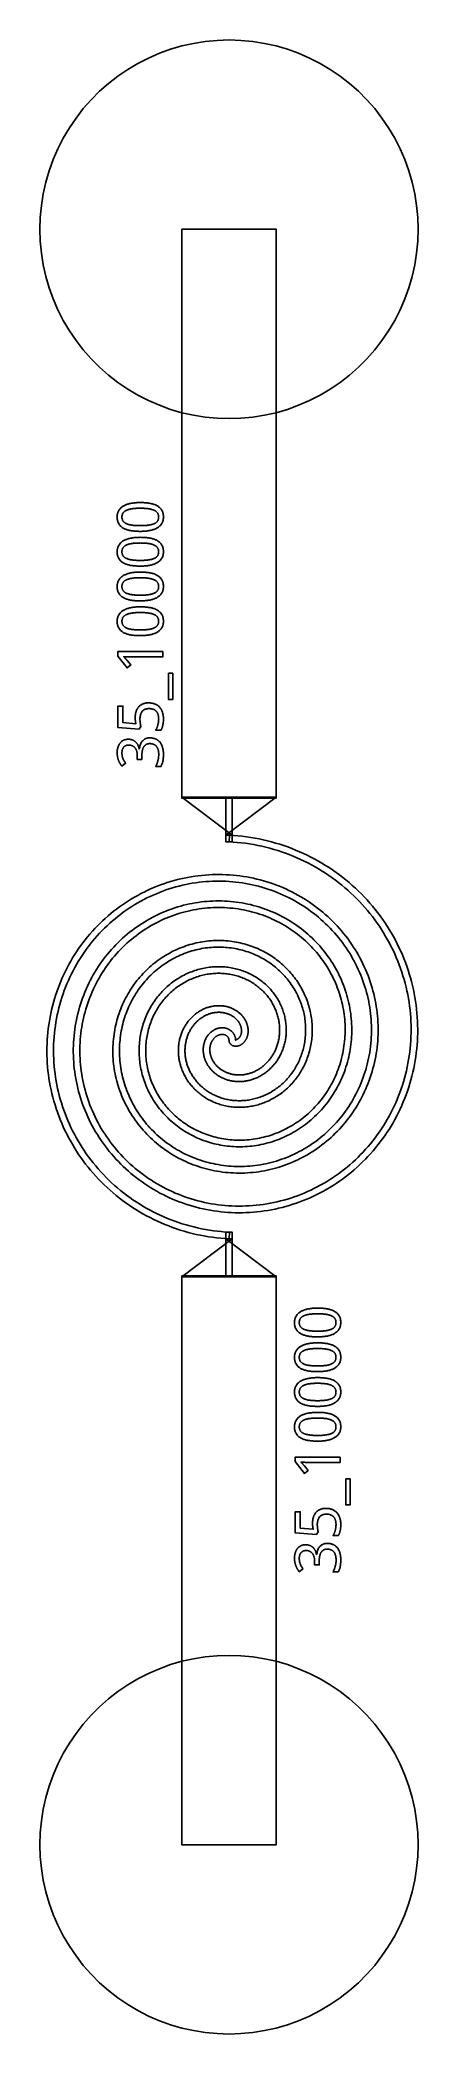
# Model space of a CAD drawing. Extents: x 3 to 23, y 13 to 118.
import ezdxf

# ---------------------------------------------------------------- set-up
doc = ezdxf.new("R2010")
doc.units = 0
doc.layers.get('0').update_dxf_attribs({"linetype": 'CONTINUOUS'})

msp = doc.modelspace()

# ---------------------------------------------------------------- linework, layer by layer
at = {"color": 0, "const_width": 0.01042}
for points in [[(22.7, 108.027), (22.6803, 108.655), (22.6211, 109.28), (22.5229, 109.901), (22.3858, 110.514), (22.2106, 111.117), (21.9978, 111.708), (21.7482, 112.285), (21.4631, 112.844), (21.1433, 113.385), (20.7901, 113.905), (20.4051, 114.401), (19.9897, 114.872), (19.5454, 115.317), (19.0742, 115.732), (18.5778, 116.117), (18.0582, 116.47), (17.5175, 116.79), (16.9578, 117.075), (16.3812, 117.325), (15.7901, 117.537), (15.1869, 117.713), (14.5738, 117.85), (13.9533, 117.948), (13.3279, 118.007), (12.7, 118.027), (12.0721, 118.007), (11.4467, 117.948), (10.8261, 117.85), (10.2131, 117.713), (9.60986, 117.537), (9.01878, 117.325), (8.44222, 117.075), (7.88249, 116.79), (7.34169, 116.47), (6.8221, 116.117), (6.32568, 115.732), (5.8546, 115.317), (5.41026, 114.872), (4.99485, 114.401), (4.60986, 113.905), (4.25667, 113.385), (3.93696, 112.844), (3.65169, 112.285), (3.40224, 111.708), (3.18946, 111.117), (3.01417, 110.514), (2.87706, 109.901), (2.77886, 109.28), (2.71972, 108.655), (2.69997, 108.027), (2.71972, 107.399), (2.77886, 106.773), (2.87706, 106.153), (3.01417, 105.54), (3.18946, 104.937), (3.40224, 104.346), (3.65169, 103.769), (3.93696, 103.209), (4.25667, 102.669), (4.60986, 102.149), (4.99485, 101.653), (5.41026, 101.181), (5.8546, 100.737), (6.32568, 100.322), (6.8221, 99.9367), (7.34169, 99.5836), (7.88249, 99.2638), (8.44222, 98.9786), (9.01878, 98.729), (9.60986, 98.5162), (10.2131, 98.341), (10.8261, 98.2039), (11.4467, 98.1057), (12.0721, 98.0465), (12.7, 98.0268), (13.3279, 98.0465), (13.9533, 98.1057), (14.5738, 98.2039), (15.1869, 98.341), (15.7901, 98.5162), (16.3812, 98.729), (16.9578, 98.9786), (17.5175, 99.2638), (18.0582, 99.5836), (18.5778, 99.9367), (19.0742, 100.322), (19.5454, 100.737), (19.9897, 101.181), (20.4051, 101.653), (20.7901, 102.149), (21.1433, 102.669), (21.4631, 103.209), (21.7482, 103.769), (21.9978, 104.346), (22.2106, 104.937), (22.3858, 105.54), (22.5229, 106.153), (22.6211, 106.773), (22.6803, 107.399), (22.7, 108.027)], [(22.7, 22.7), (22.6803, 23.3279), (22.6211, 23.9533), (22.5229, 24.5738), (22.3858, 25.1869), (22.2106, 25.7901), (21.9978, 26.3812), (21.7482, 26.9578), (21.4631, 27.5175), (21.1433, 28.0582), (20.7901, 28.5778), (20.4051, 29.0742), (19.9897, 29.5454), (19.5454, 29.9897), (19.0742, 30.4051), (18.5778, 30.7901), (18.0582, 31.1433), (17.5175, 31.4631), (16.9578, 31.7482), (16.3812, 31.9978), (15.7901, 32.2106), (15.1869, 32.3858), (14.5738, 32.5229), (13.9533, 32.6211), (13.3279, 32.6803), (12.7, 32.7), (12.0721, 32.6803), (11.4467, 32.6211), (10.8261, 32.5229), (10.2131, 32.3858), (9.60986, 32.2106), (9.01878, 31.9978), (8.44222, 31.7482), (7.88249, 31.4631), (7.34169, 31.1433), (6.8221, 30.7901), (6.32568, 30.4051), (5.8546, 29.9897), (5.41026, 29.5454), (4.99485, 29.0742), (4.60986, 28.5778), (4.25667, 28.0582), (3.93696, 27.5175), (3.65169, 26.9578), (3.40224, 26.3812), (3.18946, 25.7901), (3.01417, 25.1869), (2.87706, 24.5738), (2.77886, 23.9533), (2.71972, 23.3279), (2.69997, 22.7), (2.71972, 22.0721), (2.77886, 21.4467), (2.87706, 20.8261), (3.01417, 20.2131), (3.18946, 19.6099), (3.40224, 19.0187), (3.65169, 18.4422), (3.93696, 17.8825), (4.25667, 17.3417), (4.60986, 16.8221), (4.99485, 16.3257), (5.41026, 15.8546), (5.8546, 15.4103), (6.32568, 14.9949), (6.8221, 14.6099), (7.34169, 14.2567), (7.88249, 13.9369), (8.44222, 13.6516), (9.01878, 13.4022), (9.60986, 13.1895), (10.2131, 13.0142), (10.8261, 12.8771), (11.4467, 12.7789), (12.0721, 12.7197), (12.7, 12.7), (13.3279, 12.7197), (13.9533, 12.7789), (14.5738, 12.8771), (15.1869, 13.0142), (15.7901, 13.1895), (16.3812, 13.4022), (16.9578, 13.6516), (17.5175, 13.9369), (18.0582, 14.2567), (18.5778, 14.6099), (19.0742, 14.9949), (19.5454, 15.4103), (19.9897, 15.8546), (20.4051, 16.3257), (20.7901, 16.8221), (21.1433, 17.3417), (21.4631, 17.8825), (21.7482, 18.4422), (21.9978, 19.0187), (22.2106, 19.6099), (22.3858, 20.2131), (22.5229, 20.8261), (22.6211, 21.4467), (22.6803, 22.0721), (22.7, 22.7)]]:
    msp.add_lwpolyline(points, close=True, dxfattribs=at)
at = {"color": 0}
for points in [[(22.7, 108.027), (22.6803, 108.655), (22.6211, 109.28), (22.5229, 109.901), (22.3858, 110.514), (22.2106, 111.117), (21.9978, 111.708), (21.7482, 112.285), (21.4631, 112.844), (21.1433, 113.385), (20.7901, 113.905), (20.4051, 114.401), (19.9897, 114.872), (19.5454, 115.317), (19.0742, 115.732), (18.5778, 116.117), (18.0582, 116.47), (17.5175, 116.79), (16.9578, 117.075), (16.3812, 117.325), (15.7901, 117.537), (15.1869, 117.713), (14.5738, 117.85), (13.9533, 117.948), (13.3279, 118.007), (12.7, 118.027), (12.0721, 118.007), (11.4467, 117.948), (10.8261, 117.85), (10.2131, 117.713), (9.60986, 117.537), (9.01878, 117.325), (8.44222, 117.075), (7.88249, 116.79), (7.34169, 116.47), (6.8221, 116.117), (6.32568, 115.732), (5.8546, 115.317), (5.41026, 114.872), (4.99485, 114.401), (4.60986, 113.905), (4.25667, 113.385), (3.93696, 112.844), (3.65169, 112.285), (3.40224, 111.708), (3.18946, 111.117), (3.01417, 110.514), (2.87706, 109.901), (2.77886, 109.28), (2.71972, 108.655), (2.69997, 108.027), (2.71972, 107.399), (2.77886, 106.773), (2.87706, 106.153), (3.01417, 105.54), (3.18946, 104.937), (3.40224, 104.346), (3.65169, 103.769), (3.93696, 103.209), (4.25667, 102.669), (4.60986, 102.149), (4.99485, 101.653), (5.41026, 101.181), (5.8546, 100.737), (6.32568, 100.322), (6.8221, 99.9367), (7.34169, 99.5836), (7.88249, 99.2638), (8.44222, 98.9786), (9.01878, 98.729), (9.60986, 98.5162), (10.2131, 98.341), (10.8261, 98.2039), (11.4467, 98.1057), (12.0721, 98.0465), (12.7, 98.0268), (13.3279, 98.0465), (13.9533, 98.1057), (14.5738, 98.2039), (15.1869, 98.341), (15.7901, 98.5162), (16.3812, 98.729), (16.9578, 98.9786), (17.5175, 99.2638), (18.0582, 99.5836), (18.5778, 99.9367), (19.0742, 100.322), (19.5454, 100.737), (19.9897, 101.181), (20.4051, 101.653), (20.7901, 102.149), (21.1433, 102.669), (21.4631, 103.209), (21.7482, 103.769), (21.9978, 104.346), (22.2106, 104.937), (22.3858, 105.54), (22.5229, 106.153), (22.6211, 106.773), (22.6803, 107.399), (22.7, 108.027)], [(10.2, 108.027), (15.2, 108.027), (15.2, 77.9868), (10.2, 77.9868), (10.2, 108.027)], [(8.00694, 93.5926), (8.06401, 93.5922), (8.11974, 93.5908), (8.17443, 93.5888), (8.22775, 93.5858), (8.28, 93.5819), (8.33094, 93.5774), (8.38086, 93.5718), (8.42931, 93.5656), (8.47667, 93.5583), (8.52289, 93.5503), (8.56776, 93.5417), (8.61128, 93.5319), (8.65332, 93.5211), (8.69401, 93.5093), (8.73335, 93.4965), (8.77111, 93.4826), (8.80761, 93.4678), (8.84267, 93.4518), (8.87642, 93.4349), (8.90864, 93.4168), (8.93946, 93.3981), (8.96875, 93.3782), (8.99669, 93.3572), (9.02289, 93.3353), (9.04779, 93.3122), (9.07112, 93.2881), (9.09304, 93.2629), (9.11333, 93.2365), (9.13222, 93.2092), (9.14958, 93.1808), (9.16525, 93.1513), (9.17947, 93.1204), (9.19179, 93.0883), (9.20264, 93.055), (9.21181, 93.0204), (9.21929, 92.9847), (9.22515, 92.9476), (9.22917, 92.9094), (9.23167, 92.87), (9.23247, 92.8292), (9.23167, 92.7913), (9.22917, 92.7543), (9.22515, 92.7183), (9.21929, 92.6833), (9.21181, 92.6494), (9.20264, 92.6164), (9.19179, 92.5843), (9.17947, 92.5532), (9.16525, 92.5231), (9.14958, 92.4939), (9.13222, 92.4661), (9.11333, 92.4392), (9.09304, 92.4132), (9.07112, 92.3882), (9.04779, 92.3642), (9.02289, 92.341), (8.99669, 92.3189), (8.96875, 92.2976), (8.93946, 92.2774), (8.90864, 92.2579), (8.87642, 92.2399), (8.84267, 92.2226), (8.80761, 92.2064), (8.77111, 92.191), (8.73335, 92.1765), (8.69401, 92.1631), (8.65332, 92.1504), (8.61128, 92.1386), (8.56776, 92.1279), (8.52289, 92.1179), (8.47667, 92.1093), (8.42931, 92.1015), (8.38086, 92.0947), (8.33094, 92.0888), (8.28, 92.0837), (8.22775, 92.0797), (8.17443, 92.0765), (8.11974, 92.0742), (8.06401, 92.0729), (8.00694, 92.0724), (7.94997, 92.0728), (7.89415, 92.074), (7.83957, 92.0761), (7.78614, 92.0789), (7.73389, 92.0825), (7.68294, 92.0871), (7.63319, 92.0924), (7.58458, 92.0985), (7.53722, 92.1054), (7.491, 92.1131), (7.44612, 92.1221), (7.40278, 92.1319), (7.36068, 92.1428), (7.32015, 92.1544), (7.28108, 92.1672), (7.24333, 92.1808), (7.20708, 92.1954), (7.17219, 92.211), (7.13889, 92.2275), (7.10693, 92.2449), (7.07611, 92.2636), (7.04682, 92.2835), (7.01888, 92.3043), (6.99262, 92.3261), (6.96778, 92.349), (6.94444, 92.3731), (6.92253, 92.3981), (6.90224, 92.424), (6.88336, 92.4511), (6.866, 92.4793), (6.85026, 92.5089), (6.8361, 92.5396), (6.82362, 92.5717), (6.81293, 92.6049), (6.80376, 92.6392), (6.79622, 92.6749), (6.79042, 92.7117), (6.7864, 92.7496), (6.7839, 92.7888), (6.78304, 92.8292), (6.7839, 92.8675), (6.7864, 92.9047), (6.79042, 92.9408), (6.79622, 92.9761), (6.80376, 93.0103), (6.81293, 93.0435), (6.82362, 93.0757), (6.8361, 93.1068), (6.85026, 93.1369), (6.866, 93.1661), (6.88303, 93.1943), (6.90169, 93.2215), (6.92165, 93.2476), (6.94336, 93.2729), (6.96653, 93.2972), (6.99126, 93.3204), (7.01736, 93.3428), (7.04514, 93.364), (7.07443, 93.3844), (7.10525, 93.4037), (7.13721, 93.4222), (7.17068, 93.4396), (7.2054, 93.4561), (7.24164, 93.4718), (7.27946, 93.4864), (7.31862, 93.5), (7.35915, 93.5128), (7.4011, 93.5246), (7.44461, 93.5354), (7.48942, 93.5454), (7.53554, 93.5543), (7.58306, 93.5624), (7.63167, 93.5694), (7.68153, 93.5756), (7.73264, 93.5808), (7.78515, 93.585), (7.83876, 93.5883), (7.89361, 93.5907), (7.9496, 93.5921), (8.00694, 93.5926)], [(8.00694, 92.3735), (8.05512, 92.3738), (8.10211, 92.3744), (8.14789, 92.3757), (8.19239, 92.3774), (8.23568, 92.3796), (8.27761, 92.3822), (8.31847, 92.3854), (8.35807, 92.3892), (8.39626, 92.3933), (8.43332, 92.3979), (8.46929, 92.4031), (8.5039, 92.4089), (8.53737, 92.4151), (8.56961, 92.4221), (8.60069, 92.4297), (8.63043, 92.4378), (8.65901, 92.4464), (8.68653, 92.4557), (8.71278, 92.4656), (8.73779, 92.476), (8.76124, 92.4871), (8.78364, 92.4989), (8.80474, 92.5113), (8.82471, 92.5242), (8.84358, 92.5379), (8.86128, 92.5522), (8.87765, 92.5672), (8.8929, 92.5828), (8.90707, 92.599), (8.91997, 92.616), (8.93153, 92.634), (8.94168, 92.6526), (8.95068, 92.6721), (8.95861, 92.6924), (8.96528, 92.7133), (8.97071, 92.735), (8.97487, 92.7574), (8.97792, 92.7806), (8.97971, 92.8046), (8.98025, 92.8292), (8.97971, 92.8539), (8.97792, 92.8779), (8.97487, 92.9011), (8.97071, 92.9235), (8.96528, 92.9451), (8.95861, 92.9661), (8.95068, 92.9864), (8.94168, 93.0058), (8.93153, 93.0244), (8.91997, 93.0425), (8.90733, 93.0597), (8.89361, 93.0763), (8.87847, 93.0922), (8.86219, 93.1075), (8.84472, 93.1222), (8.82611, 93.1363), (8.80626, 93.1496), (8.78515, 93.1622), (8.76292, 93.1743), (8.73942, 93.1857), (8.71474, 93.1968), (8.68875, 93.2072), (8.66151, 93.2169), (8.63319, 93.226), (8.60346, 93.2344), (8.57264, 93.2424), (8.54042, 93.2494), (8.50711, 93.256), (8.4725, 93.2618), (8.43668, 93.2671), (8.39931, 93.2719), (8.36057, 93.2764), (8.32069, 93.2803), (8.27957, 93.2838), (8.23719, 93.2865), (8.19362, 93.2889), (8.14887, 93.2907), (8.10275, 93.2921), (8.05556, 93.2928), (8.00694, 93.2931), (7.95876, 93.2928), (7.91178, 93.2921), (7.866, 93.2907), (7.8215, 93.2889), (7.77832, 93.2865), (7.73628, 93.2838), (7.69542, 93.2803), (7.65597, 93.2764), (7.61762, 93.2719), (7.58057, 93.2671), (7.54471, 93.2618), (7.51014, 93.256), (7.47667, 93.2494), (7.44461, 93.2424), (7.41374, 93.2344), (7.384, 93.226), (7.35558, 93.2169), (7.32844, 93.2072), (7.30251, 93.1968), (7.27778, 93.1857), (7.25429, 93.1743), (7.2321, 93.1622), (7.21099, 93.1496), (7.19114, 93.1363), (7.17236, 93.1222), (7.155, 93.1075), (7.13872, 93.0922), (7.12358, 93.0763), (7.10969, 93.0597), (7.09706, 93.0425), (7.08572, 93.0244), (7.07542, 93.0058), (7.0664, 92.9864), (7.0586, 92.9661), (7.05192, 92.9451), (7.04656, 92.9235), (7.04237, 92.9011), (7.03928, 92.8779), (7.03749, 92.8539), (7.03694, 92.8292), (7.03749, 92.8046), (7.03928, 92.7806), (7.04237, 92.7574), (7.04656, 92.735), (7.05192, 92.7133), (7.0586, 92.6924), (7.0664, 92.6721), (7.07542, 92.6526), (7.08572, 92.634), (7.09706, 92.616), (7.10969, 92.599), (7.12358, 92.5828), (7.13872, 92.5672), (7.155, 92.5522), (7.17236, 92.5379), (7.19114, 92.5242), (7.21099, 92.5113), (7.2321, 92.4989), (7.25429, 92.4871), (7.27778, 92.476), (7.30251, 92.4656), (7.32844, 92.4557), (7.35558, 92.4464), (7.384, 92.4378), (7.41374, 92.4297), (7.44461, 92.4221), (7.47667, 92.4151), (7.51014, 92.4089), (7.54471, 92.4031), (7.58057, 92.3979), (7.61762, 92.3933), (7.65597, 92.3892), (7.69542, 92.3854), (7.73628, 92.3822), (7.77832, 92.3796), (7.8215, 92.3774), (7.866, 92.3757), (7.91178, 92.3744), (7.95876, 92.3738), (8.00694, 92.3735)], [(8.00694, 91.7567), (8.06401, 91.7563), (8.11974, 91.755), (8.17443, 91.7528), (8.22775, 91.7499), (8.28, 91.7461), (8.33094, 91.7414), (8.38086, 91.736), (8.42931, 91.7296), (8.47667, 91.7224), (8.52289, 91.7143), (8.56776, 91.7057), (8.61128, 91.696), (8.65332, 91.6853), (8.69401, 91.6735), (8.73335, 91.6606), (8.77111, 91.6468), (8.80761, 91.6318), (8.84267, 91.6158), (8.87642, 91.5989), (8.90864, 91.5808), (8.93946, 91.5621), (8.96875, 91.5422), (8.99669, 91.5214), (9.02289, 91.4993), (9.04779, 91.4763), (9.07112, 91.4521), (9.09304, 91.4269), (9.11333, 91.4007), (9.13222, 91.3733), (9.14958, 91.3449), (9.16525, 91.3153), (9.17947, 91.2844), (9.19179, 91.2524), (9.20264, 91.219), (9.21181, 91.1846), (9.21929, 91.1488), (9.22515, 91.1118), (9.22917, 91.0735), (9.23167, 91.034), (9.23247, 90.9933), (9.23167, 90.9554), (9.22917, 90.9185), (9.22515, 90.8825), (9.21929, 90.8475), (9.21181, 90.8135), (9.20264, 90.7804), (9.19179, 90.7483), (9.17947, 90.7172), (9.16525, 90.6871), (9.14958, 90.6581), (9.13222, 90.6301), (9.11333, 90.6032), (9.09304, 90.5774), (9.07112, 90.5522), (9.04779, 90.5282), (9.02289, 90.5051), (8.99669, 90.4829), (8.96875, 90.4617), (8.93946, 90.4414), (8.90864, 90.4219), (8.87642, 90.4039), (8.84267, 90.3867), (8.80761, 90.3704), (8.77111, 90.3551), (8.73335, 90.3406), (8.69401, 90.3271), (8.65332, 90.3144), (8.61128, 90.3028), (8.56776, 90.2919), (8.52289, 90.2821), (8.47667, 90.2733), (8.42931, 90.2656), (8.38086, 90.2587), (8.33094, 90.2529), (8.28, 90.2479), (8.22775, 90.2437), (8.17443, 90.2406), (8.11974, 90.2383), (8.06401, 90.2369), (8.00694, 90.2364), (7.94997, 90.2368), (7.89415, 90.2381), (7.83957, 90.2401), (7.78614, 90.2429), (7.73389, 90.2467), (7.68294, 90.2511), (7.63319, 90.2564), (7.58458, 90.2625), (7.53722, 90.2694), (7.491, 90.2771), (7.44612, 90.2861), (7.40278, 90.296), (7.36068, 90.3068), (7.32015, 90.3186), (7.28108, 90.3313), (7.24333, 90.3449), (7.20708, 90.3596), (7.17219, 90.375), (7.13889, 90.3915), (7.10693, 90.409), (7.07611, 90.4278), (7.04682, 90.4475), (7.01888, 90.4683), (6.99262, 90.4903), (6.96778, 90.5132), (6.94444, 90.5371), (6.92253, 90.5621), (6.90224, 90.5882), (6.88336, 90.6153), (6.866, 90.6433), (6.85026, 90.6729), (6.8361, 90.7037), (6.82362, 90.7357), (6.81293, 90.7689), (6.80376, 90.8033), (6.79622, 90.8389), (6.79042, 90.8757), (6.7864, 90.9136), (6.7839, 90.9529), (6.78304, 90.9933), (6.7839, 91.0315), (6.7864, 91.0688), (6.79042, 91.105), (6.79622, 91.1401), (6.80376, 91.1743), (6.81293, 91.2075), (6.82362, 91.2397), (6.8361, 91.2708), (6.85026, 91.3011), (6.866, 91.3301), (6.88303, 91.3583), (6.90169, 91.3856), (6.92165, 91.4118), (6.94336, 91.4369), (6.96653, 91.4613), (6.99126, 91.4844), (7.01736, 91.5068), (7.04514, 91.5281), (7.07443, 91.5485), (7.10525, 91.5678), (7.13721, 91.5863), (7.17068, 91.6038), (7.2054, 91.6203), (7.24164, 91.6358), (7.27946, 91.6504), (7.31862, 91.6642), (7.35915, 91.6768), (7.4011, 91.6886), (7.44461, 91.6996), (7.48942, 91.7094), (7.53554, 91.7185), (7.58306, 91.7264), (7.63167, 91.7335), (7.68153, 91.7396), (7.73264, 91.7449), (7.78515, 91.749), (7.83876, 91.7524), (7.89361, 91.7547), (7.9496, 91.7561), (8.00694, 91.7567)], [(8.00694, 90.5375), (8.05512, 90.5378), (8.10211, 90.5385), (8.14789, 90.5397), (8.19239, 90.5415), (8.23568, 90.5436), (8.27761, 90.5464), (8.31847, 90.5496), (8.35807, 90.5532), (8.39626, 90.5574), (8.43332, 90.5619), (8.46929, 90.5672), (8.5039, 90.5729), (8.53737, 90.5793), (8.56961, 90.5863), (8.60069, 90.5938), (8.63043, 90.6018), (8.65901, 90.6106), (8.68653, 90.6197), (8.71278, 90.6297), (8.73779, 90.6401), (8.76124, 90.6511), (8.78364, 90.6629), (8.80474, 90.6753), (8.82471, 90.6883), (8.84358, 90.7019), (8.86128, 90.7162), (8.87765, 90.7312), (8.8929, 90.7468), (8.90707, 90.7632), (8.91997, 90.7801), (8.93153, 90.7981), (8.94168, 90.8167), (8.95068, 90.8363), (8.95861, 90.8564), (8.96528, 90.8774), (8.97071, 90.899), (8.97487, 90.9215), (8.97792, 90.9447), (8.97971, 90.9686), (8.98025, 90.9933), (8.97971, 91.0179), (8.97792, 91.0419), (8.97487, 91.0651), (8.97071, 91.0875), (8.96528, 91.1093), (8.95861, 91.1301), (8.95068, 91.1504), (8.94168, 91.1699), (8.93153, 91.1886), (8.91997, 91.2065), (8.90733, 91.2237), (8.89361, 91.2404), (8.87847, 91.2563), (8.86219, 91.2717), (8.84472, 91.2862), (8.82611, 91.3003), (8.80626, 91.3136), (8.78515, 91.3263), (8.76292, 91.3383), (8.73942, 91.3497), (8.71474, 91.3608), (8.68875, 91.3713), (8.66151, 91.381), (8.63319, 91.3901), (8.60346, 91.3986), (8.57264, 91.4064), (8.54042, 91.4135), (8.50711, 91.42), (8.4725, 91.426), (8.43668, 91.4311), (8.39931, 91.4361), (8.36057, 91.4406), (8.32069, 91.4444), (8.27957, 91.4478), (8.23719, 91.4507), (8.19362, 91.4531), (8.14887, 91.4549), (8.10275, 91.4561), (8.05556, 91.4569), (8.00694, 91.4572), (7.95876, 91.4569), (7.91178, 91.4561), (7.866, 91.4549), (7.8215, 91.4531), (7.77832, 91.4507), (7.73628, 91.4478), (7.69542, 91.4444), (7.65597, 91.4406), (7.61762, 91.4361), (7.58057, 91.4311), (7.54471, 91.426), (7.51014, 91.42), (7.47667, 91.4135), (7.44461, 91.4064), (7.41374, 91.3986), (7.384, 91.3901), (7.35558, 91.381), (7.32844, 91.3713), (7.30251, 91.3608), (7.27778, 91.3497), (7.25429, 91.3383), (7.2321, 91.3263), (7.21099, 91.3136), (7.19114, 91.3003), (7.17236, 91.2862), (7.155, 91.2717), (7.13872, 91.2563), (7.12358, 91.2404), (7.10969, 91.2237), (7.09706, 91.2065), (7.08572, 91.1886), (7.07542, 91.1699), (7.0664, 91.1504), (7.0586, 91.1301), (7.05192, 91.1093), (7.04656, 91.0875), (7.04237, 91.0651), (7.03928, 91.0419), (7.03749, 91.0179), (7.03694, 90.9933), (7.03749, 90.9686), (7.03928, 90.9447), (7.04237, 90.9215), (7.04656, 90.899), (7.05192, 90.8774), (7.0586, 90.8564), (7.0664, 90.8363), (7.07542, 90.8167), (7.08572, 90.7981), (7.09706, 90.7801), (7.10969, 90.7632), (7.12358, 90.7468), (7.13872, 90.7312), (7.155, 90.7162), (7.17236, 90.7019), (7.19114, 90.6883), (7.21099, 90.6753), (7.2321, 90.6629), (7.25429, 90.6511), (7.27778, 90.6401), (7.30251, 90.6297), (7.32844, 90.6197), (7.35558, 90.6106), (7.384, 90.6018), (7.41374, 90.5938), (7.44461, 90.5863), (7.47667, 90.5793), (7.51014, 90.5729), (7.54471, 90.5672), (7.58057, 90.5619), (7.61762, 90.5574), (7.65597, 90.5532), (7.69542, 90.5496), (7.73628, 90.5464), (7.77832, 90.5436), (7.8215, 90.5415), (7.866, 90.5397), (7.91178, 90.5385), (7.95876, 90.5378), (8.00694, 90.5375)], [(8.00694, 89.9207), (8.06401, 89.9203), (8.11974, 89.919), (8.17443, 89.9169), (8.22775, 89.9139), (8.28, 89.9101), (8.33094, 89.9054), (8.38086, 89.9), (8.42931, 89.8936), (8.47667, 89.8864), (8.52289, 89.8783), (8.56776, 89.8697), (8.61128, 89.86), (8.65332, 89.8493), (8.69401, 89.8375), (8.73335, 89.8247), (8.77111, 89.8108), (8.80761, 89.7958), (8.84267, 89.78), (8.87642, 89.7629), (8.90864, 89.7449), (8.93946, 89.7261), (8.96875, 89.7063), (8.99669, 89.6854), (9.02289, 89.6635), (9.04779, 89.6404), (9.07112, 89.6163), (9.09304, 89.591), (9.11333, 89.5647), (9.13222, 89.5374), (9.14958, 89.5089), (9.16525, 89.4793), (9.17947, 89.4485), (9.19179, 89.4164), (9.20264, 89.3832), (9.21181, 89.3486), (9.21929, 89.3128), (9.22515, 89.2758), (9.22917, 89.2375), (9.23167, 89.1981), (9.23247, 89.1574), (9.23167, 89.1194), (9.22917, 89.0825), (9.22515, 89.0465), (9.21929, 89.0115), (9.21181, 88.9775), (9.20264, 88.9444), (9.19179, 88.9124), (9.17947, 88.8813), (9.16525, 88.8513), (9.14958, 88.8221), (9.13222, 88.7942), (9.11333, 88.7674), (9.09304, 88.7414), (9.07112, 88.7164), (9.04779, 88.6922), (9.02289, 88.6692), (8.99669, 88.6469), (8.96875, 88.6257), (8.93946, 88.6054), (8.90864, 88.5861), (8.87642, 88.5679), (8.84267, 88.5508), (8.80761, 88.5344), (8.77111, 88.5192), (8.73335, 88.5047), (8.69401, 88.4911), (8.65332, 88.4785), (8.61128, 88.4668), (8.56776, 88.456), (8.52289, 88.4461), (8.47667, 88.4375), (8.42931, 88.4297), (8.38086, 88.4229), (8.33094, 88.4169), (8.28, 88.4119), (8.22775, 88.4078), (8.17443, 88.4046), (8.11974, 88.4024), (8.06401, 88.401), (8.00694, 88.4006), (7.94997, 88.401), (7.89415, 88.4021), (7.83957, 88.4042), (7.78614, 88.4071), (7.73389, 88.4107), (7.68294, 88.4151), (7.63319, 88.4204), (7.58458, 88.4265), (7.53722, 88.4335), (7.491, 88.4413), (7.44612, 88.4501), (7.40278, 88.46), (7.36068, 88.4708), (7.32015, 88.4826), (7.28108, 88.4953), (7.24333, 88.509), (7.20708, 88.5236), (7.17219, 88.5392), (7.13889, 88.5556), (7.10693, 88.5731), (7.07611, 88.5918), (7.04682, 88.6115), (7.01888, 88.6324), (6.99262, 88.6543), (6.96778, 88.6772), (6.94444, 88.7011), (6.92253, 88.7261), (6.90224, 88.7522), (6.88336, 88.7793), (6.866, 88.8074), (6.85026, 88.8369), (6.8361, 88.8678), (6.82362, 88.8997), (6.81293, 88.9329), (6.80376, 88.9674), (6.79622, 89.0029), (6.79042, 89.0397), (6.7864, 89.0778), (6.7839, 89.1169), (6.78304, 89.1574), (6.7839, 89.1956), (6.7864, 89.2328), (6.79042, 89.269), (6.79622, 89.3042), (6.80376, 89.3385), (6.81293, 89.3717), (6.82362, 89.4037), (6.8361, 89.435), (6.85026, 89.4651), (6.866, 89.4943), (6.88303, 89.5224), (6.90169, 89.5496), (6.92165, 89.5758), (6.94336, 89.601), (6.96653, 89.6253), (6.99126, 89.6486), (7.01736, 89.6708), (7.04514, 89.6922), (7.07443, 89.7125), (7.10525, 89.7319), (7.13721, 89.7503), (7.17068, 89.7678), (7.2054, 89.7843), (7.24164, 89.7999), (7.27946, 89.8144), (7.31862, 89.8282), (7.35915, 89.841), (7.4011, 89.8528), (7.44461, 89.8636), (7.48942, 89.8735), (7.53554, 89.8825), (7.58306, 89.8906), (7.63167, 89.8976), (7.68153, 89.9037), (7.73264, 89.9089), (7.78515, 89.9132), (7.83876, 89.9164), (7.89361, 89.9187), (7.9496, 89.9203), (8.00694, 89.9207)], [(8.00694, 88.7017), (8.05512, 88.7018), (8.10211, 88.7026), (8.14789, 88.7039), (8.19239, 88.7056), (8.23568, 88.7078), (8.27761, 88.7104), (8.31847, 88.7136), (8.35807, 88.7172), (8.39626, 88.7214), (8.43332, 88.726), (8.46929, 88.7312), (8.5039, 88.7369), (8.53737, 88.7433), (8.56961, 88.7503), (8.60069, 88.7578), (8.63043, 88.7658), (8.65901, 88.7746), (8.68653, 88.7839), (8.71278, 88.7937), (8.73779, 88.8042), (8.76124, 88.8153), (8.78364, 88.8269), (8.80474, 88.8393), (8.82471, 88.8524), (8.84358, 88.866), (8.86128, 88.8803), (8.87765, 88.8953), (8.8929, 88.911), (8.90707, 88.9272), (8.91997, 88.9442), (8.93153, 88.9621), (8.94168, 88.9808), (8.95068, 89.0003), (8.95861, 89.0204), (8.96528, 89.0414), (8.97071, 89.0631), (8.97487, 89.0856), (8.97792, 89.1088), (8.97971, 89.1326), (8.98025, 89.1574), (8.97971, 89.1821), (8.97792, 89.206), (8.97487, 89.2292), (8.97071, 89.2517), (8.96528, 89.2733), (8.95861, 89.2943), (8.95068, 89.3144), (8.94168, 89.3339), (8.93153, 89.3526), (8.91997, 89.3706), (8.90733, 89.3878), (8.89361, 89.4044), (8.87847, 89.4204), (8.86219, 89.4357), (8.84472, 89.4503), (8.82611, 89.4643), (8.80626, 89.4776), (8.78515, 89.4904), (8.76292, 89.5024), (8.73942, 89.5138), (8.71474, 89.5249), (8.68875, 89.5353), (8.66151, 89.545), (8.63319, 89.5542), (8.60346, 89.5626), (8.57264, 89.5704), (8.54042, 89.5776), (8.50711, 89.5842), (8.4725, 89.59), (8.43668, 89.5951), (8.39931, 89.6001), (8.36057, 89.6046), (8.32069, 89.6085), (8.27957, 89.6118), (8.23719, 89.6147), (8.19362, 89.6171), (8.14887, 89.6189), (8.10275, 89.6201), (8.05556, 89.621), (8.00694, 89.6213), (7.95876, 89.621), (7.91178, 89.6201), (7.866, 89.6189), (7.8215, 89.6171), (7.77832, 89.6147), (7.73628, 89.6118), (7.69542, 89.6085), (7.65597, 89.6046), (7.61762, 89.6001), (7.58057, 89.5951), (7.54471, 89.59), (7.51014, 89.5842), (7.47667, 89.5776), (7.44461, 89.5704), (7.41374, 89.5626), (7.384, 89.5542), (7.35558, 89.545), (7.32844, 89.5353), (7.30251, 89.5249), (7.27778, 89.5138), (7.25429, 89.5024), (7.2321, 89.4904), (7.21099, 89.4776), (7.19114, 89.4643), (7.17236, 89.4503), (7.155, 89.4357), (7.13872, 89.4204), (7.12358, 89.4044), (7.10969, 89.3878), (7.09706, 89.3706), (7.08572, 89.3526), (7.07542, 89.3339), (7.0664, 89.3144), (7.0586, 89.2943), (7.05192, 89.2733), (7.04656, 89.2517), (7.04237, 89.2292), (7.03928, 89.206), (7.03749, 89.1821), (7.03694, 89.1574), (7.03749, 89.1326), (7.03928, 89.1088), (7.04237, 89.0856), (7.04656, 89.0631), (7.05192, 89.0414), (7.0586, 89.0204), (7.0664, 89.0003), (7.07542, 88.9808), (7.08572, 88.9621), (7.09706, 88.9442), (7.10969, 88.9272), (7.12358, 88.911), (7.13872, 88.8953), (7.155, 88.8803), (7.17236, 88.866), (7.19114, 88.8524), (7.21099, 88.8393), (7.2321, 88.8269), (7.25429, 88.8153), (7.27778, 88.8042), (7.30251, 88.7937), (7.32844, 88.7839), (7.35558, 88.7746), (7.384, 88.7658), (7.41374, 88.7578), (7.44461, 88.7503), (7.47667, 88.7433), (7.51014, 88.7369), (7.54471, 88.7312), (7.58057, 88.726), (7.61762, 88.7214), (7.65597, 88.7172), (7.69542, 88.7136), (7.73628, 88.7104), (7.77832, 88.7078), (7.8215, 88.7056), (7.866, 88.7039), (7.91178, 88.7026), (7.95876, 88.7018), (8.00694, 88.7017)], [(8.00694, 88.0847), (8.06401, 88.0843), (8.11974, 88.0831), (8.17443, 88.081), (8.22775, 88.0781), (8.28, 88.0742), (8.33094, 88.0696), (8.38086, 88.064), (8.42931, 88.0576), (8.47667, 88.0506), (8.52289, 88.0425), (8.56776, 88.0338), (8.61128, 88.024), (8.65332, 88.0133), (8.69401, 88.0015), (8.73335, 87.9887), (8.77111, 87.9749), (8.80761, 87.96), (8.84267, 87.944), (8.87642, 87.9271), (8.90864, 87.909), (8.93946, 87.8903), (8.96875, 87.8704), (8.99669, 87.8494), (9.02289, 87.8275), (9.04779, 87.8044), (9.07112, 87.7803), (9.09304, 87.755), (9.11333, 87.7288), (9.13222, 87.7014), (9.14958, 87.6729), (9.16525, 87.6433), (9.17947, 87.6125), (9.19179, 87.5806), (9.20264, 87.5472), (9.21181, 87.5126), (9.21929, 87.4769), (9.22515, 87.4399), (9.22917, 87.4017), (9.23167, 87.3621), (9.23247, 87.3214), (9.23167, 87.2835), (9.22917, 87.2465), (9.22515, 87.2106), (9.21929, 87.1756), (9.21181, 87.1415), (9.20264, 87.1085), (9.19179, 87.0765), (9.17947, 87.0454), (9.16525, 87.0153), (9.14958, 86.9861), (9.13222, 86.9583), (9.11333, 86.9314), (9.09304, 86.9054), (9.07112, 86.8804), (9.04779, 86.8564), (9.02289, 86.8332), (8.99669, 86.811), (8.96875, 86.7897), (8.93946, 86.7694), (8.90864, 86.7501), (8.87642, 86.7321), (8.84267, 86.7149), (8.80761, 86.6986), (8.77111, 86.6832), (8.73335, 86.6687), (8.69401, 86.6551), (8.65332, 86.6426), (8.61128, 86.6308), (8.56776, 86.62), (8.52289, 86.6101), (8.47667, 86.6015), (8.42931, 86.5938), (8.38086, 86.5869), (8.33094, 86.581), (8.28, 86.576), (8.22775, 86.5718), (8.17443, 86.5688), (8.11974, 86.5664), (8.06401, 86.565), (8.00694, 86.5646), (7.94997, 86.565), (7.89415, 86.5663), (7.83957, 86.5682), (7.78614, 86.5711), (7.73389, 86.5747), (7.68294, 86.5792), (7.63319, 86.5846), (7.58458, 86.5906), (7.53722, 86.5975), (7.491, 86.6053), (7.44612, 86.6142), (7.40278, 86.624), (7.36068, 86.6349), (7.32015, 86.6467), (7.28108, 86.6594), (7.24333, 86.6731), (7.20708, 86.6876), (7.17219, 86.7032), (7.13889, 86.7197), (7.10693, 86.7371), (7.07611, 86.7558), (7.04682, 86.7757), (7.01888, 86.7965), (6.99262, 86.8183), (6.96778, 86.8412), (6.94444, 86.8653), (6.92253, 86.8903), (6.90224, 86.9163), (6.88336, 86.9433), (6.866, 86.9715), (6.85026, 87.0011), (6.8361, 87.0318), (6.82362, 87.0637), (6.81293, 87.0969), (6.80376, 87.1314), (6.79622, 87.1669), (6.79042, 87.2037), (6.7864, 87.2418), (6.7839, 87.281), (6.78304, 87.3214), (6.7839, 87.3596), (6.7864, 87.3968), (6.79042, 87.4331), (6.79622, 87.4683), (6.80376, 87.5025), (6.81293, 87.5357), (6.82362, 87.5679), (6.8361, 87.599), (6.85026, 87.6292), (6.866, 87.6583), (6.88303, 87.6865), (6.90169, 87.7136), (6.92165, 87.7399), (6.94336, 87.7651), (6.96653, 87.7893), (6.99126, 87.8126), (7.01736, 87.8349), (7.04514, 87.8562), (7.07443, 87.8765), (7.10525, 87.896), (7.13721, 87.9143), (7.17068, 87.9318), (7.2054, 87.9483), (7.24164, 87.9639), (7.27946, 87.9786), (7.31862, 87.9922), (7.35915, 88.005), (7.4011, 88.0168), (7.44461, 88.0276), (7.48942, 88.0375), (7.53554, 88.0465), (7.58306, 88.0546), (7.63167, 88.0617), (7.68153, 88.0678), (7.73264, 88.0729), (7.78515, 88.0772), (7.83876, 88.0806), (7.89361, 88.0829), (7.9496, 88.0843), (8.00694, 88.0847)], [(8.00694, 86.8657), (8.05512, 86.866), (8.10211, 86.8667), (8.14789, 86.8679), (8.19239, 86.8696), (8.23568, 86.8718), (8.27761, 86.8744), (8.31847, 86.8776), (8.35807, 86.8813), (8.39626, 86.8854), (8.43332, 86.8901), (8.46929, 86.8953), (8.5039, 86.901), (8.53737, 86.9074), (8.56961, 86.9143), (8.60069, 86.9218), (8.63043, 86.93), (8.65901, 86.9386), (8.68653, 86.9479), (8.71278, 86.9578), (8.73779, 86.9682), (8.76124, 86.9793), (8.78364, 86.991), (8.80474, 87.0033), (8.82471, 87.0164), (8.84358, 87.0301), (8.86128, 87.0444), (8.87765, 87.0593), (8.8929, 87.075), (8.90707, 87.0912), (8.91997, 87.1082), (8.93153, 87.1261), (8.94168, 87.1449), (8.95068, 87.1643), (8.95861, 87.1844), (8.96528, 87.2054), (8.97071, 87.2271), (8.97487, 87.2496), (8.97792, 87.2728), (8.97971, 87.2967), (8.98025, 87.3214), (8.97971, 87.3461), (8.97792, 87.37), (8.97487, 87.3932), (8.97071, 87.4157), (8.96528, 87.4374), (8.95861, 87.4583), (8.95068, 87.4785), (8.94168, 87.4979), (8.93153, 87.5167), (8.91997, 87.5346), (8.90733, 87.5519), (8.89361, 87.5685), (8.87847, 87.5844), (8.86219, 87.5997), (8.84472, 87.6144), (8.82611, 87.6283), (8.80626, 87.6417), (8.78515, 87.6544), (8.76292, 87.6665), (8.73942, 87.6779), (8.71474, 87.6889), (8.68875, 87.6993), (8.66151, 87.7092), (8.63319, 87.7182), (8.60346, 87.7267), (8.57264, 87.7344), (8.54042, 87.7417), (8.50711, 87.7482), (8.4725, 87.754), (8.43668, 87.7593), (8.39931, 87.7642), (8.36057, 87.7686), (8.32069, 87.7725), (8.27957, 87.776), (8.23719, 87.7787), (8.19362, 87.7811), (8.14887, 87.7829), (8.10275, 87.7843), (8.05556, 87.785), (8.00694, 87.7853), (7.95876, 87.785), (7.91178, 87.7843), (7.866, 87.7829), (7.8215, 87.7811), (7.77832, 87.7787), (7.73628, 87.776), (7.69542, 87.7725), (7.65597, 87.7686), (7.61762, 87.7642), (7.58057, 87.7593), (7.54471, 87.754), (7.51014, 87.7482), (7.47667, 87.7417), (7.44461, 87.7344), (7.41374, 87.7267), (7.384, 87.7182), (7.35558, 87.7092), (7.32844, 87.6993), (7.30251, 87.6889), (7.27778, 87.6779), (7.25429, 87.6665), (7.2321, 87.6544), (7.21099, 87.6417), (7.19114, 87.6283), (7.17236, 87.6144), (7.155, 87.5997), (7.13872, 87.5844), (7.12358, 87.5685), (7.10969, 87.5519), (7.09706, 87.5346), (7.08572, 87.5167), (7.07542, 87.4979), (7.0664, 87.4785), (7.0586, 87.4583), (7.05192, 87.4374), (7.04656, 87.4157), (7.04237, 87.3932), (7.03928, 87.37), (7.03749, 87.3461), (7.03694, 87.3214), (7.03749, 87.2967), (7.03928, 87.2728), (7.04237, 87.2496), (7.04656, 87.2271), (7.05192, 87.2054), (7.0586, 87.1844), (7.0664, 87.1643), (7.07542, 87.1449), (7.08572, 87.1261), (7.09706, 87.1082), (7.10969, 87.0912), (7.12358, 87.075), (7.13872, 87.0593), (7.155, 87.0444), (7.17236, 87.0301), (7.19114, 87.0164), (7.21099, 87.0033), (7.2321, 86.991), (7.25429, 86.9793), (7.27778, 86.9682), (7.30251, 86.9578), (7.32844, 86.9479), (7.35558, 86.9386), (7.384, 86.93), (7.41374, 86.9218), (7.44461, 86.9143), (7.47667, 86.9074), (7.51014, 86.901), (7.54471, 86.8953), (7.58057, 86.8901), (7.61762, 86.8854), (7.65597, 86.8813), (7.69542, 86.8776), (7.73628, 86.8744), (7.77832, 86.8718), (7.8215, 86.8696), (7.866, 86.8679), (7.91178, 86.8667), (7.95876, 86.866), (8.00694, 86.8657)], [(9.19997, 85.7264), (9.19997, 85.4399), (7.56429, 85.4399), (7.54833, 85.4403), (7.53233, 85.4406), (7.51654, 85.4408), (7.50071, 85.4413), (7.48486, 85.4415), (7.46918, 85.4418), (7.45335, 85.4422), (7.43767, 85.4425), (7.4221, 85.4428), (7.40642, 85.4432), (7.39057, 85.4438), (7.37483, 85.4444), (7.35932, 85.445), (7.34392, 85.4456), (7.32861, 85.446), (7.31358, 85.4465), (7.29878, 85.4469), (7.28401, 85.4474), (7.26942, 85.4476), (7.25499, 85.4481), (7.24056, 85.4488), (7.2264, 85.4493), (7.21263, 85.4499), (7.19933, 85.4504), (7.18625, 85.4508), (7.17361, 85.4514), (7.16124, 85.4518), (7.14931, 85.4522), (7.13764, 85.4526), (7.12642, 85.4529), (7.13222, 85.4475), (7.13781, 85.4421), (7.14333, 85.4369), (7.1486, 85.4318), (7.15375, 85.4269), (7.15864, 85.4221), (7.16347, 85.4174), (7.17253, 85.4083), (7.17692, 85.4042), (7.18528, 85.3956), (7.18946, 85.3912), (7.19362, 85.3869), (7.20167, 85.3781), (7.20568, 85.3738), (7.20975, 85.3692), (7.2136, 85.3647), (7.21767, 85.3601), (7.22151, 85.3558), (7.22553, 85.3515), (7.2296, 85.3472), (7.23372, 85.3426), (7.2379, 85.3382), (7.24224, 85.3336), (7.24653, 85.3289), (7.25543, 85.3194), (7.25988, 85.3146), (7.26417, 85.3096), (7.26861, 85.3044), (7.27333, 85.299), (7.27806, 85.2935), (7.28304, 85.2878), (7.28819, 85.2818), (7.29346, 85.2756), (7.29889, 85.2693), (7.30458, 85.2628), (7.31028, 85.256), (7.50722, 85.0151), (7.30707, 84.8589), (6.82042, 85.4822), (6.82042, 85.7264), (9.19997, 85.7264)], [(9.49946, 84.5757), (9.72737, 84.5757), (9.72737, 83.1922), (9.49946, 83.1922), (9.49946, 84.5757)], [(7.74001, 82.2499), (7.74056, 82.2818), (7.74181, 82.3133), (7.74414, 82.3444), (7.74735, 82.375), (7.75142, 82.4053), (7.7564, 82.435), (7.76237, 82.4642), (7.76915, 82.4931), (7.77696, 82.5214), (7.78554, 82.5493), (7.79486, 82.5769), (7.80501, 82.6038), (7.81597, 82.6299), (7.82781, 82.6553), (7.84056, 82.6799), (7.85417, 82.7037), (7.8686, 82.7269), (7.884, 82.7493), (7.90028, 82.771), (7.91749, 82.7918), (7.93544, 82.8122), (7.95432, 82.8317), (7.97401, 82.8501), (7.99457, 82.8678), (8.01594, 82.8846), (8.03819, 82.9004), (8.06125, 82.9153), (8.08513, 82.9293), (8.10986, 82.9424), (8.13558, 82.9546), (8.16194, 82.9657), (8.18929, 82.9757), (8.21733, 82.9844), (8.24625, 82.9921), (8.27599, 82.9985), (8.30638, 83.0038), (8.33778, 83.0079), (8.36985, 83.0108), (8.40294, 83.0125), (8.43668, 83.0132), (8.47331, 83.0126), (8.50933, 83.011), (8.5446, 83.0082), (8.57904, 83.0043), (8.61279, 82.9993), (8.64583, 82.9932), (8.67806, 82.986), (8.70958, 82.9778), (8.74029, 82.9683), (8.77029, 82.9578), (8.79943, 82.9462), (8.82781, 82.9335), (8.85514, 82.9197), (8.88151, 82.905), (8.90707, 82.889), (8.93164, 82.8721), (8.95529, 82.854), (8.97808, 82.8349), (9, 82.8147), (9.021, 82.7935), (9.04096, 82.7711), (9.06011, 82.7478), (9.07818, 82.7233), (9.09543, 82.6979), (9.11165, 82.6714), (9.12696, 82.6438), (9.14139, 82.6153), (9.15483, 82.5856), (9.16738, 82.555), (9.17888, 82.5232), (9.18901, 82.4908), (9.19819, 82.4575), (9.20628, 82.4232), (9.21322, 82.3878), (9.21918, 82.3515), (9.2239, 82.3143), (9.22775, 82.276), (9.23042, 82.2368), (9.23193, 82.1965), (9.23247, 82.1554), (9.23247, 82.1388), (9.23221, 82.1222), (9.23182, 82.1057), (9.23122, 82.0893), (9.23058, 82.0728), (9.22863, 82.04), (9.22737, 82.0236), (9.22597, 82.0074), (9.22444, 81.991), (9.22265, 81.9751), (9.22081, 81.9593), (9.21875, 81.9436), (9.21653, 81.9281), (9.21419, 81.9125), (9.21164, 81.8971), (9.20904, 81.8818), (9.20611, 81.8665), (9.20318, 81.8514), (9.19997, 81.8364), (9.19694, 81.8218), (9.19374, 81.8074), (9.19026, 81.7931), (9.18668, 81.7789), (9.18294, 81.7647), (9.17888, 81.7508), (9.17469, 81.7371), (9.17031, 81.7233), (9.16569, 81.7099), (9.16097, 81.6964), (9.15597, 81.6832), (9.15082, 81.6703), (9.14556, 81.6575), (9.14014, 81.6451), (9.13444, 81.6329), (9.12875, 81.621), (9.12278, 81.6093), (9.11664, 81.5979), (9.1104, 81.5868), (9.104, 81.576), (8.824, 81.576), (8.83138, 81.5869), (8.8386, 81.5982), (8.84571, 81.6099), (8.85265, 81.6218), (8.85943, 81.6342), (8.866, 81.6468), (8.8725, 81.66), (8.87875, 81.6733), (8.88488, 81.6872), (8.89068, 81.7013), (8.89654, 81.716), (8.90207, 81.7308), (8.9075, 81.7458), (8.91265, 81.761), (8.91764, 81.7761), (8.92236, 81.7915), (8.92692, 81.8071), (8.93138, 81.8226), (8.93554, 81.8385), (8.93956, 81.8543), (8.94336, 81.8703), (8.9471, 81.8863), (8.95057, 81.9021), (8.95389, 81.9181), (8.95708, 81.934), (8.96013, 81.95), (8.96289, 81.966), (8.96821, 81.9979), (8.97054, 82.0138), (8.97239, 82.03), (8.97401, 82.0458), (8.97542, 82.0614), (8.97678, 82.0768), (8.97775, 82.0919), (8.97874, 82.1068), (8.97944, 82.1214), (8.97988, 82.1357), (8.98014, 82.1497), (8.98025, 82.1635), (8.97999, 82.189), (8.979, 82.2139), (8.97765, 82.2382), (8.97553, 82.2619), (8.97293, 82.2851), (8.96972, 82.3079), (8.96599, 82.33), (8.96153, 82.3515), (8.95654, 82.3726), (8.95096, 82.3931), (8.94444, 82.4129), (8.93733, 82.4322), (8.92947, 82.4508), (8.92096, 82.4688), (8.91194, 82.4862), (8.90207, 82.5031), (8.89165, 82.5192), (8.88069, 82.5347), (8.86888, 82.5496), (8.85656, 82.5639), (8.84358, 82.5776), (8.82986, 82.5906), (8.81554, 82.6031), (8.80057, 82.6147), (8.785, 82.6258), (8.76861, 82.6363), (8.75179, 82.646), (8.73415, 82.6551), (8.71599, 82.6635), (8.6971, 82.6714), (8.67751, 82.6785), (8.65722, 82.6849), (8.63624, 82.6904), (8.61442, 82.6953), (8.59207, 82.6994), (8.5689, 82.7028), (8.54514, 82.7054), (8.52056, 82.7072), (8.49511, 82.7085), (8.46918, 82.7087), (8.42378, 82.7074), (8.38053, 82.7031), (8.33946, 82.6958), (8.30067, 82.6858), (8.26417, 82.6729), (8.22971, 82.6572), (8.19764, 82.6386), (8.16764, 82.6171), (8.13986, 82.5928), (8.11442, 82.5656), (8.09082, 82.5356), (8.06988, 82.5031), (8.05126, 82.4679), (8.03526, 82.4301), (8.02165, 82.3897), (8.01042, 82.3468), (8.00179, 82.3012), (7.99571, 82.2531), (7.99197, 82.2022), (7.99067, 82.1489), (7.99067, 82.14), (7.99083, 82.131), (7.9911, 82.1218), (7.99154, 82.1125), (7.99197, 82.1029), (7.99251, 82.0932), (7.99306, 82.0833), (7.99376, 82.0733), (7.99457, 82.0632), (7.99556, 82.0529), (7.99696, 82.0326), (7.99778, 82.0225), (7.99875, 82.0122), (7.99957, 82.0019), (8.00071, 81.9917), (8.00168, 81.9814), (8.00293, 81.9711), (8.00401, 81.9607), (8.00526, 81.9503), (8.00667, 81.9403), (8.00803, 81.9303), (8.00944, 81.9203), (8.01085, 81.9104), (8.01221, 81.9007), (8.01372, 81.891), (8.01531, 81.8813), (8.01682, 81.8717), (8.01833, 81.8621), (8.02001, 81.8526), (8.02126, 81.8436), (8.02263, 81.8349), (8.02387, 81.8264), (8.02513, 81.8181), (8.02653, 81.81), (8.02778, 81.8021), (8.02903, 81.7944), (8.03043, 81.7871), (8.03168, 81.7799), (8.03304, 81.7729), (7.94026, 81.6264), (6.82042, 81.716), (6.82042, 82.839), (7.09056, 82.839), (7.09056, 81.9731), (7.77263, 81.9096), (7.77056, 81.9204), (7.76861, 81.9318), (7.76654, 81.9438), (7.76443, 81.9565), (7.76237, 81.9699), (7.76025, 81.9839), (7.75803, 81.9985), (7.75597, 82.0138), (7.75375, 82.0297), (7.75142, 82.0464), (7.74929, 82.0639), (7.74735, 82.0821), (7.74556, 82.1008), (7.74414, 82.1203), (7.74289, 82.1404), (7.74181, 82.161), (7.7411, 82.1822), (7.74056, 82.2042), (7.74013, 82.2267), (7.74001, 82.2499)], [(7.37706, 81.091), (7.40072, 81.0906), (7.42378, 81.0894), (7.4465, 81.0876), (7.46875, 81.085), (7.49056, 81.0815), (7.5121, 81.0775), (7.53304, 81.0726), (7.5536, 81.0669), (7.57374, 81.0607), (7.59358, 81.0535), (7.61279, 81.0457), (7.63151, 81.0374), (7.64985, 81.0283), (7.66749, 81.0186), (7.68474, 81.0083), (7.70139, 80.9975), (7.7175, 80.986), (7.73318, 80.9739), (7.74821, 80.9611), (7.76281, 80.9478), (7.77696, 80.9342), (7.79058, 80.9199), (7.8036, 80.9051), (7.81625, 80.8899), (7.82835, 80.874), (7.84, 80.8576), (7.85113, 80.8407), (7.86182, 80.8232), (7.87196, 80.8051), (7.88167, 80.7865), (7.89057, 80.7675), (7.89887, 80.7479), (7.90668, 80.7281), (7.9139, 80.7076), (7.92068, 80.6869), (7.92692, 80.6657), (7.93261, 80.644), (7.93793, 80.6219), (7.94265, 80.5996), (7.94683, 80.5767), (7.95654, 80.5767), (7.96474, 80.6329), (7.97526, 80.6864), (7.98807, 80.7371), (8.00304, 80.785), (8.0204, 80.8301), (8.03987, 80.8725), (8.06168, 80.9122), (8.08572, 80.949), (8.11193, 80.9831), (8.1404, 81.0144), (8.17057, 81.0429), (8.20264, 81.0683), (8.23639, 81.0908), (8.27192, 81.1103), (8.30931, 81.1268), (8.34847, 81.1403), (8.38932, 81.1507), (8.43207, 81.1582), (8.47667, 81.1626), (8.52289, 81.1642), (8.55388, 81.1636), (8.58431, 81.1621), (8.61431, 81.1593), (8.64378, 81.1556), (8.67264, 81.1508), (8.70096, 81.1449), (8.72889, 81.1379), (8.75624, 81.1299), (8.78304, 81.1207), (8.80931, 81.1104), (8.83501, 81.0994), (8.86003, 81.0875), (8.88433, 81.0743), (8.90776, 81.06), (8.93056, 81.0446), (8.95281, 81.0281), (8.97418, 81.0104), (8.99474, 80.9917), (9.01471, 80.9719), (9.03401, 80.951), (9.05251, 80.9289), (9.06999, 80.9057), (9.08681, 80.8814), (9.10275, 80.856), (9.11778, 80.8293), (9.13211, 80.8015), (9.1454, 80.7726), (9.15793, 80.7426), (9.1696, 80.7115), (9.18039, 80.6792), (9.19043, 80.6457), (9.19917, 80.611), (9.20708, 80.5751), (9.21376, 80.5381), (9.21957, 80.4997), (9.22418, 80.4603), (9.22792, 80.4196), (9.23042, 80.3776), (9.2321, 80.3344), (9.23247, 80.2901), (9.23221, 80.2549), (9.23139, 80.22), (9.22999, 80.1854), (9.22808, 80.1514), (9.22569, 80.1176), (9.22265, 80.0843), (9.21903, 80.0514), (9.21485, 80.0188), (9.21013, 79.9867), (9.20486, 79.9549), (9.19889, 79.9237), (9.19194, 79.8931), (9.18419, 79.8628), (9.1754, 79.8328), (9.16585, 79.8031), (9.15528, 79.7739), (9.14378, 79.7449), (9.1314, 79.7164), (9.11822, 79.6882), (9.104, 79.6603), (8.82721, 79.6603), (8.84196, 79.6889), (8.85585, 79.7178), (8.86914, 79.7474), (8.88167, 79.7772), (8.89361, 79.8076), (8.90483, 79.8385), (8.91525, 79.8697), (8.92513, 79.9014), (8.93431, 79.9336), (8.94276, 79.9662), (8.95057, 79.9993), (8.95751, 80.0321), (8.9636, 80.0646), (8.96892, 80.0968), (8.97331, 80.1286), (8.97694, 80.1603), (8.97988, 80.1915), (8.98193, 80.2225), (8.98307, 80.2532), (8.98346, 80.2836), (8.98318, 80.3132), (8.98221, 80.3419), (8.98058, 80.3699), (8.97835, 80.3969), (8.97542, 80.4232), (8.97179, 80.4488), (8.96767, 80.4733), (8.96263, 80.4972), (8.95725, 80.5203), (8.95096, 80.5425), (8.94417, 80.5639), (8.93679, 80.5844), (8.92888, 80.6043), (8.92057, 80.6235), (8.91151, 80.6417), (8.90196, 80.6593), (8.89182, 80.676), (8.88112, 80.6919), (8.87001, 80.7071), (8.85818, 80.7215), (8.84581, 80.7354), (8.83306, 80.7486), (8.81961, 80.761), (8.80556, 80.7725), (8.79113, 80.7833), (8.77599, 80.7933), (8.76025, 80.8026), (8.74414, 80.8111), (8.72737, 80.8188), (8.71013, 80.8257), (8.69239, 80.8321), (8.67404, 80.8379), (8.65543, 80.8431), (8.63639, 80.8475), (8.61697, 80.8513), (8.59694, 80.8543), (8.57667, 80.8568), (8.55599, 80.8585), (8.53472, 80.8594), (8.51318, 80.8599), (8.49138, 80.8594), (8.47017, 80.8581), (8.44971, 80.8558), (8.42985, 80.8528), (8.41054, 80.8489), (8.39208, 80.844), (8.37418, 80.8383), (8.35693, 80.8317), (8.34028, 80.8242), (8.32433, 80.8158), (8.30875, 80.8071), (8.29362, 80.7975), (8.27919, 80.7871), (8.26531, 80.776), (8.25196, 80.7642), (8.23915, 80.7517), (8.22711, 80.7383), (8.21556, 80.7242), (8.20458, 80.7094), (8.19417, 80.6938), (8.18403, 80.6775), (8.17443, 80.6604), (8.16542, 80.6428), (8.15696, 80.6243), (8.14903, 80.6051), (8.14154, 80.5853), (8.13471, 80.5646), (8.12847, 80.5433), (8.12278, 80.5212), (8.11762, 80.4985), (8.11307, 80.4754), (8.10889, 80.4517), (8.10514, 80.4274), (8.10194, 80.4024), (8.09928, 80.3768), (8.09706, 80.3507), (8.09543, 80.3239), (8.09418, 80.2964), (8.09347, 80.2683), (8.09321, 80.2397), (8.09321, 80.0232), (7.8475, 80.0232), (7.8475, 80.2397), (7.84706, 80.2658), (7.84614, 80.2913), (7.84457, 80.3161), (7.84224, 80.3406), (7.83931, 80.3642), (7.83572, 80.3874), (7.83154, 80.4099), (7.82667, 80.4319), (7.82112, 80.4533), (7.81489, 80.474), (7.80806, 80.4943), (7.80083, 80.5138), (7.79292, 80.5325), (7.78444, 80.5507), (7.77539, 80.5681), (7.76585, 80.5849), (7.75586, 80.6008), (7.74511, 80.6163), (7.73389, 80.631), (7.72206, 80.645), (7.70985, 80.6586), (7.6971, 80.6717), (7.68386, 80.6839), (7.67031, 80.6956), (7.65625, 80.7064), (7.64165, 80.7167), (7.62668, 80.7263), (7.61128, 80.7351), (7.59526, 80.7433), (7.57889, 80.7508), (7.56207, 80.7576), (7.54497, 80.7636), (7.52761, 80.769), (7.50988, 80.7738), (7.49181, 80.7776), (7.47347, 80.7808), (7.45469, 80.7833), (7.43571, 80.7851), (7.41624, 80.7862), (7.39665, 80.7865), (7.37989, 80.7862), (7.3635, 80.7854), (7.3475, 80.7839), (7.33182, 80.7819), (7.3164, 80.7793), (7.30154, 80.776), (7.28694, 80.7722), (7.27263, 80.7678), (7.25874, 80.7629), (7.24528, 80.7572), (7.2321, 80.7512), (7.21946, 80.7446), (7.20708, 80.7375), (7.19526, 80.73), (7.18375, 80.7219), (7.17279, 80.7133), (7.16222, 80.7043), (7.15196, 80.6947), (7.14219, 80.6847), (7.13292, 80.6743), (7.12375, 80.6633), (7.11501, 80.6519), (7.10667, 80.6401), (7.0989, 80.6279), (7.09136, 80.6153), (7.08442, 80.6022), (7.07807, 80.5888), (7.07194, 80.5749), (7.0664, 80.5604), (7.06142, 80.5457), (7.05664, 80.5306), (7.05251, 80.5151), (7.04889, 80.4993), (7.04568, 80.4832), (7.04308, 80.4668), (7.04085, 80.45), (7.03917, 80.4329), (7.03792, 80.4156), (7.03711, 80.3978), (7.03694, 80.3797), (7.03749, 80.3453), (7.03917, 80.3117), (7.04194, 80.2789), (7.04568, 80.2468), (7.05067, 80.2157), (7.05681, 80.1854), (7.06401, 80.1558), (7.07238, 80.1271), (7.08165, 80.0992), (7.09224, 80.0721), (7.10335, 80.0458), (7.11513, 80.0197), (7.1275, 79.994), (7.14068, 79.9685), (7.15446, 79.9431), (7.16906, 79.9179), (7.18419, 79.8931), (7.19997, 79.8685), (7.21669, 79.844), (7.23389, 79.8197), (7.03043, 79.67), (7.0204, 79.6825), (7.01042, 79.6953), (7.00071, 79.7083), (6.9911, 79.7217), (6.98156, 79.7351), (6.97222, 79.7489), (6.96289, 79.7631), (6.95389, 79.7774), (6.94488, 79.7919), (6.93599, 79.8068), (6.92736, 79.8222), (6.91889, 79.8379), (6.91069, 79.8539), (6.90261, 79.87), (6.89486, 79.8865), (6.88737, 79.9032), (6.87999, 79.9203), (6.87294, 79.9375), (6.8661, 79.955), (6.85943, 79.9728), (6.85275, 79.9908), (6.8464, 80.009), (6.84028, 80.0275), (6.83442, 80.0463), (6.82904, 80.0651), (6.82374, 80.0843), (6.8189, 80.1038), (6.81418, 80.1233), (6.80985, 80.1432), (6.80583, 80.1632), (6.80208, 80.1839), (6.79878, 80.2047), (6.79585, 80.2258), (6.79335, 80.2471), (6.79113, 80.2686), (6.78944, 80.2904), (6.78803, 80.3124), (6.78711, 80.3346), (6.7864, 80.3571), (6.78624, 80.3797), (6.78668, 80.4144), (6.78803, 80.4482), (6.79025, 80.4812), (6.79335, 80.5133), (6.79719, 80.5444), (6.80208, 80.5749), (6.80778, 80.6043), (6.81446, 80.6328), (6.82183, 80.6606), (6.83014, 80.6874), (6.83931, 80.7136), (6.84918, 80.7389), (6.85969, 80.7635), (6.8711, 80.7871), (6.88303, 80.8097), (6.89583, 80.8317), (6.90929, 80.8526), (6.92344, 80.8728), (6.93832, 80.8919), (6.95389, 80.9103), (6.96983, 80.9278), (6.98639, 80.9443), (7.00364, 80.96), (7.02138, 80.9749), (7.03971, 80.9887), (7.05875, 81.0019), (7.07844, 81.014), (7.09874, 81.0254), (7.11957, 81.0358), (7.14111, 81.0454), (7.16276, 81.054), (7.18485, 81.0618), (7.20751, 81.0686), (7.23042, 81.0746), (7.25375, 81.0796), (7.27761, 81.0836), (7.30181, 81.0868), (7.32656, 81.0892), (7.35151, 81.0906), (7.37706, 81.091)], [(10.2, 78.0268), (15.2, 78.0268), (12.525, 76.0268), (12.875, 76.0268), (10.2, 78.0268)], [(12.525, 78.0268), (12.875, 78.0268), (12.875, 75.6768), (12.525, 75.6768), (12.525, 78.0268)], [(12.7, 54.7), (12.4803, 54.714), (12.2612, 54.7325), (12.0429, 54.7557), (11.8253, 54.7833), (11.6086, 54.8156), (11.3928, 54.8524), (11.1781, 54.8936), (10.9645, 54.9392), (10.7522, 54.9893), (10.5412, 55.0437), (10.3317, 55.1026), (10.1236, 55.1658), (9.91721, 55.2333), (9.71251, 55.305), (9.5096, 55.3808), (9.30849, 55.461), (9.10932, 55.5451), (8.91222, 55.6333), (8.71724, 55.7257), (8.52447, 55.8218), (8.33404, 55.9221), (8.14583, 56.0261), (7.96029, 56.1339), (7.77707, 56.2454), (7.59651, 56.3607), (7.41862, 56.4796), (7.24349, 56.6021), (7.07113, 56.7282), (6.90153, 56.8576), (6.73503, 56.9904), (6.5715, 57.1265), (6.41114, 57.266), (6.2539, 57.4086), (6.09972, 57.5542), (5.949, 57.7029), (5.80154, 57.8546), (5.6575, 58.0092), (5.51682, 58.1665), (5.37972, 58.3267), (5.2461, 58.4894), (5.1161, 58.6549), (4.98986, 58.8228), (4.86724, 58.9931), (4.74832, 59.1657), (4.63336, 59.3406), (4.52208, 59.5176), (4.41471, 59.6967), (4.31125, 59.8779), (4.21164, 60.061), (4.11626, 60.2458), (4.02474, 60.4325), (3.93722, 60.6208), (3.85389, 60.8107), (3.77458, 61.0021), (3.69943, 61.1949), (3.62847, 61.389), (3.56168, 61.5843), (3.49903, 61.7807), (3.44054, 61.9782), (3.38639, 62.1767), (3.33653, 62.376), (3.29085, 62.576), (3.24946, 62.7767), (3.21235, 62.9781), (3.17947, 63.1799), (3.15099, 63.3821), (3.12668, 63.5846), (3.10667, 63.7874), (3.09099, 63.9901), (3.07958, 64.1931), (3.07249, 64.396), (3.06961, 64.5987), (3.07096, 64.8012), (3.07667, 65.0035), (3.08664, 65.2051), (3.10069, 65.4065), (3.11903, 65.6072), (3.14154, 65.8072), (3.16835, 66.0065), (3.19917, 66.2049), (3.23415, 66.4024), (3.27322, 66.5989), (3.3164, 66.7942), (3.3635, 66.9883), (3.41471, 67.1812), (3.46983, 67.3728), (3.52903, 67.5629), (3.59207, 67.7515), (3.6589, 67.9385), (3.72971, 68.1239), (3.80414, 68.3074), (3.88249, 68.4892), (3.96446, 68.669), (4.05013, 68.8468), (4.13932, 69.0226), (4.2321, 69.1962), (4.32844, 69.3676), (4.42817, 69.5368), (4.53153, 69.7036), (4.63807, 69.8681), (4.74794, 70.03), (4.86094, 70.1894), (4.97721, 70.3461), (5.09668, 70.5003), (5.21903, 70.6517), (5.34457, 70.8001), (5.47293, 70.9458), (5.60417, 71.0888), (5.73833, 71.2285), (5.87517, 71.3653), (6.0146, 71.499), (6.15668, 71.6296), (6.30126, 71.7571), (6.44835, 71.8813), (6.59793, 72.0021), (6.74972, 72.1197), (6.90375, 72.2339), (7.05985, 72.3447), (7.21821, 72.4521), (7.37847, 72.556), (7.54085, 72.6564), (7.70503, 72.7532), (7.87082, 72.8463), (8.03847, 72.9358), (8.20779, 73.0218), (8.37864, 73.104), (8.55083, 73.1825), (8.72444, 73.2572), (8.89947, 73.3283), (9.07568, 73.3956), (9.25304, 73.4589), (9.43153, 73.5185), (9.61083, 73.5743), (9.79113, 73.6261), (9.97222, 73.6742), (10.1542, 73.7183), (10.3366, 73.7586), (10.5198, 73.795), (10.7032, 73.8274), (10.8872, 73.856), (11.0714, 73.8806), (11.256, 73.9013), (11.4405, 73.9181), (11.6253, 73.931), (11.81, 73.94), (11.9947, 73.9451), (12.179, 73.9464), (12.3633, 73.9436), (12.5471, 73.9371), (12.7306, 73.9268), (12.9135, 73.9125), (13.0958, 73.8944), (13.2775, 73.8726), (13.4583, 73.8469), (13.6385, 73.8176), (13.8177, 73.7844), (13.996, 73.7476), (14.1731, 73.7071), (14.3492, 73.6628), (14.524, 73.615), (14.6975, 73.5636), (14.8697, 73.5086), (15.0406, 73.45), (15.2099, 73.3879), (15.3775, 73.3225), (15.5436, 73.2535), (15.7079, 73.1812), (15.8706, 73.1056), (16.0313, 73.0267), (16.19, 72.9444), (16.3469, 72.859), (16.5017, 72.7704), (16.6543, 72.6788), (16.8049, 72.584), (16.9532, 72.4862), (17.0992, 72.3854), (17.2428, 72.2818), (17.384, 72.1754), (17.5228, 72.0661), (17.659, 71.954), (17.7926, 71.8393), (17.9238, 71.7219), (18.0521, 71.6021), (18.1776, 71.4796), (18.3006, 71.3547), (18.4206, 71.2275), (18.5378, 71.0979), (18.6519, 70.9661), (18.7632, 70.8321), (18.8715, 70.696), (18.9768, 70.5578), (19.0789, 70.4176), (19.1781, 70.2756), (19.2739, 70.1317), (19.3667, 69.9858), (19.4561, 69.8385), (19.5424, 69.6893), (19.6254, 69.5388), (19.705, 69.3865), (19.7814, 69.2331), (19.8544, 69.0781), (19.924, 68.9218), (19.9903, 68.7644), (20.0531, 68.6058), (20.1124, 68.4462), (20.1683, 68.2857), (20.2207, 68.1242), (20.2696, 67.9618), (20.3151, 67.7987), (20.3571, 67.635), (20.3954, 67.4706), (20.4304, 67.3057), (20.4617, 67.1403), (20.4896, 66.9744), (20.5139, 66.8085), (20.5347, 66.6421), (20.5519, 66.4757), (20.5656, 66.3092), (20.5758, 66.1425), (20.5825, 65.9761), (20.5856, 65.8097), (20.5853, 65.6436), (20.5814, 65.4778), (20.574, 65.3122), (20.5633, 65.1472), (20.549, 64.9826), (20.5314, 64.8186), (20.5103, 64.6554), (20.4857, 64.4928), (20.4578, 64.331), (20.4265, 64.17), (20.3919, 64.01), (20.354, 63.851), (20.3129, 63.6931), (20.2685, 63.5362), (20.2208, 63.3807), (20.17, 63.2264), (20.116, 63.0735), (20.0589, 62.9218), (19.9988, 62.7717), (19.9354, 62.6231), (19.8692, 62.4761), (19.7999, 62.3308), (19.7276, 62.1871), (19.6526, 62.0453), (19.5746, 61.9051), (19.4939, 61.7671), (19.4103, 61.6308), (19.324, 61.4965), (19.2351, 61.3644), (19.1436, 61.2343), (19.0494, 61.1064), (18.9528, 60.9807), (18.8536, 60.8572), (18.7521, 60.7361), (18.6482, 60.6174), (18.5419, 60.501), (18.4335, 60.3869), (18.3228, 60.2754), (18.2099, 60.1665), (18.0949, 60.0601), (17.9779, 59.9564), (17.8589, 59.8553), (17.7381, 59.7568), (17.6153, 59.6611), (17.4908, 59.5682), (17.3646, 59.4781), (17.2367, 59.3907), (17.1071, 59.3061), (16.976, 59.2244), (16.8433, 59.1458), (16.7094, 59.07), (16.574, 58.9972), (16.4374, 58.9274), (16.2996, 58.8606), (16.1606, 58.7967), (16.0204, 58.736), (15.8793, 58.6782), (15.7372, 58.6236), (15.5942, 58.5721), (15.4504, 58.5236), (15.3058, 58.4782), (15.1606, 58.4361), (15.0147, 58.3969), (14.8683, 58.3611), (14.7214, 58.3283), (14.574, 58.2987), (14.4264, 58.2722), (14.2785, 58.2489), (14.1303, 58.2288), (13.9819, 58.2118), (13.8335, 58.1979), (13.685, 58.1874), (13.5367, 58.1797), (13.3883, 58.1754), (13.2403, 58.1742), (13.0925, 58.176), (12.945, 58.181), (12.7978, 58.189), (12.6511, 58.2001), (12.505, 58.2144), (12.3593, 58.2317), (12.2145, 58.2519), (12.0702, 58.2753), (11.9267, 58.3017), (11.784, 58.331), (11.6422, 58.3632), (11.5014, 58.3983), (11.3615, 58.4364), (11.2228, 58.4774), (11.0851, 58.5211), (10.9487, 58.5678), (10.8135, 58.6171), (10.6796, 58.6693), (10.5471, 58.7242), (10.416, 58.7817), (10.2862, 58.8418), (10.158, 58.9047), (10.0315, 58.9701), (9.90653, 59.0381), (9.78321, 59.1085), (9.66168, 59.1814), (9.54194, 59.2567), (9.42389, 59.3343), (9.30778, 59.4144), (9.19362, 59.4967), (9.08138, 59.5813), (8.97114, 59.6681), (8.8629, 59.7569), (8.75694, 59.8481), (8.65294, 59.9411), (8.55111, 60.0361), (8.45156, 60.1332), (8.35417, 60.2322), (8.259, 60.3331), (8.16624, 60.4356), (8.07585, 60.54), (7.98779, 60.646), (7.90224, 60.7538), (7.81901, 60.8631), (7.73833, 60.9739), (7.66, 61.0862), (7.58431, 61.2), (7.51124, 61.315), (7.44069, 61.4315), (7.37261, 61.5492), (7.30735, 61.6681), (7.24457, 61.7881), (7.18457, 61.9092), (7.12706, 62.0313), (7.07238, 62.1543), (7.0204, 62.2782), (6.97114, 62.4031), (6.92458, 62.5286), (6.88086, 62.655), (6.83974, 62.7819), (6.80154, 62.9096), (6.76594, 63.0378), (6.73318, 63.1664), (6.70335, 63.2954), (6.67611, 63.4249), (6.65181, 63.5546), (6.63015, 63.6846), (6.61139, 63.8147), (6.59526, 63.945), (6.58208, 64.0753), (6.5715, 64.2057), (6.56392, 64.336), (6.55886, 64.4662), (6.55681, 64.5963), (6.55735, 64.726), (6.56071, 64.8556), (6.56668, 64.9847), (6.57542, 65.1135), (6.58681, 65.2418), (6.60097, 65.3696), (6.61778, 65.4968), (6.63721, 65.6235), (6.65929, 65.7494), (6.68386, 65.8746), (6.71126, 65.999), (6.7411, 66.1226), (6.77349, 66.2453), (6.80832, 66.3671), (6.84571, 66.4878), (6.88558, 66.6075), (6.9279, 66.726), (6.97265, 66.8435), (7.01975, 66.9597), (7.06917, 67.0747), (7.12099, 67.1885), (7.17503, 67.3008), (7.23122, 67.4118), (7.28987, 67.5212), (7.35053, 67.6293), (7.41336, 67.736), (7.47835, 67.841), (7.54542, 67.9443), (7.61442, 68.0461), (7.68554, 68.1461), (7.75862, 68.2444), (7.83361, 68.3411), (7.91043, 68.4358), (7.98904, 68.5287), (8.06944, 68.6199), (8.15169, 68.709), (8.23557, 68.7963), (8.32112, 68.8817), (8.40821, 68.9649), (8.49696, 69.0461), (8.58724, 69.1254), (8.67888, 69.2025), (8.77208, 69.2775), (8.86654, 69.3504), (8.96235, 69.4211), (9.05946, 69.4896), (9.15776, 69.556), (9.25722, 69.62), (9.35792, 69.6818), (9.45958, 69.7414), (9.56233, 69.7987), (9.66613, 69.8538), (9.77067, 69.9064), (9.87625, 69.9567), (9.98247, 70.0047), (10.0896, 70.0503), (10.1974, 70.0936), (10.3058, 70.1344), (10.415, 70.1731), (10.5246, 70.2092), (10.6347, 70.2428), (10.7454, 70.2742), (10.8564, 70.3031), (10.9678, 70.3294), (11.0794, 70.3535), (11.1914, 70.3751), (11.3035, 70.3944), (11.4157, 70.4112), (11.5281, 70.4256), (11.6404, 70.4375), (11.7528, 70.4471), (11.865, 70.4543), (11.9772, 70.4592), (12.0892, 70.4615), (12.201, 70.4615), (12.3125, 70.4592), (12.4238, 70.4546), (12.5346, 70.4475), (12.645, 70.4382), (12.7549, 70.4265), (12.8643, 70.4125), (12.9732, 70.3962), (13.0815, 70.3778), (13.1892, 70.3571), (13.296, 70.334), (13.4022, 70.3089), (13.5077, 70.2815), (13.6121, 70.2519), (13.7157, 70.2203), (13.8185, 70.1865), (13.9203, 70.1506), (14.021, 70.1126), (14.1207, 70.0726), (14.2193, 70.0307), (14.3167, 69.9867), (14.4131, 69.9408), (14.5081, 69.8929), (14.6019, 69.8432), (14.6944, 69.7917), (14.7857, 69.7382), (14.8756, 69.6829), (14.964, 69.626), (15.051, 69.5672), (15.1365, 69.5068), (15.2206, 69.4447), (15.3032, 69.3811), (15.3842, 69.3158), (15.4635, 69.2489), (15.5412, 69.1806), (15.6174, 69.1108), (15.6918, 69.0396), (15.7646, 68.9669), (15.8356, 68.8929), (15.9047, 68.8176), (15.9722, 68.7411), (16.0379, 68.6633), (16.1018, 68.5843), (16.1639, 68.5042), (16.224, 68.4229), (16.2822, 68.3406), (16.3386, 68.2574), (16.3932, 68.1731), (16.4457, 68.0878), (16.4962, 68.0017), (16.5449, 67.9147), (16.5915, 67.8269), (16.6363, 67.7385), (16.6789, 67.6492), (16.7196, 67.5593), (16.7582, 67.4688), (16.7949, 67.3778), (16.8294, 67.2861), (16.8619, 67.194), (16.8925, 67.1015), (16.921, 67.0085), (16.9474, 66.9153), (16.9718, 66.8217), (16.9942, 66.7278), (17.0144, 66.6337), (17.0326, 66.5394), (17.0488, 66.4451), (17.0629, 66.3507), (17.075, 66.2561), (17.085, 66.1617), (17.0931, 66.0672), (17.099, 65.9729), (17.1029, 65.8786), (17.1049, 65.7846), (17.1049, 65.6908), (17.1028, 65.5974), (17.0987, 65.504), (17.0928, 65.4112), (17.0847, 65.3188), (17.0749, 65.2267), (17.0631, 65.135), (17.0493, 65.044), (17.0336, 64.9535), (17.0161, 64.8635), (16.9968, 64.7742), (16.9756, 64.6856), (16.9525, 64.5976), (16.9276, 64.5104), (16.9011, 64.424), (16.8726, 64.3385), (16.8425, 64.2538), (16.8107, 64.1699), (16.7772, 64.0869), (16.7421, 64.005), (16.7051, 63.924), (16.6668, 63.8442), (16.6268, 63.7653), (16.5851, 63.6874), (16.5421, 63.6107), (16.4974, 63.5351), (16.4514, 63.4608), (16.4037, 63.3876), (16.3549, 63.3157), (16.3044, 63.245), (16.2528, 63.1757), (16.1999, 63.1075), (16.1456, 63.0408), (16.09, 62.9754), (16.0332, 62.9114), (15.9753, 62.8487), (15.9161, 62.7876), (15.8558, 62.7279), (15.7946, 62.6696), (15.7321, 62.6129), (15.6688, 62.5576), (15.6044, 62.5039), (15.539, 62.4517), (15.4728, 62.401), (15.4057, 62.3519), (15.3378, 62.3044), (15.269, 62.2585), (15.1996, 62.2143), (15.1293, 62.1715), (15.0585, 62.1306), (14.9868, 62.0911), (14.9147, 62.0535), (14.8419, 62.0174), (14.7686, 61.9829), (14.6949, 61.9501), (14.6207, 61.9192), (14.546, 61.8897), (14.471, 61.8621), (14.3956, 61.8361), (14.3199, 61.8118), (14.2439, 61.7892), (14.1676, 61.7683), (14.0913, 61.7492), (14.0147, 61.7317), (13.9381, 61.7158), (13.8613, 61.7017), (13.7844, 61.6893), (13.7076, 61.6785), (13.6309, 61.6694), (13.5541, 61.6619), (13.4775, 61.6563), (13.401, 61.6522), (13.3247, 61.6497), (13.2486, 61.649), (13.1726, 61.6499), (13.0971, 61.6522), (13.0218, 61.6564), (12.9468, 61.6619), (12.8723, 61.6693), (12.7982, 61.6781), (12.7244, 61.6885), (12.6513, 61.7004), (12.5784, 61.7139), (12.5064, 61.7288), (12.4347, 61.7453), (12.3638, 61.7632), (12.2935, 61.7825), (12.2237, 61.8033), (12.1547, 61.8257), (12.0864, 61.8493), (12.0189, 61.8743), (11.9522, 61.9007), (11.8862, 61.9285), (11.8211, 61.9575), (11.7569, 61.9878), (11.6935, 62.0193), (11.6311, 62.0522), (11.5696, 62.0862), (11.509, 62.1215), (11.4494, 62.1579), (11.3908, 62.1956), (11.3332, 62.2342), (11.2767, 62.274), (11.2212, 62.3149), (11.1669, 62.3568), (11.1136, 62.3997), (11.0615, 62.4436), (11.0106, 62.4885), (10.9607, 62.5342), (10.9119, 62.5808), (10.8646, 62.6283), (10.8182, 62.6768), (10.7732, 62.726), (10.7293, 62.776), (10.6868, 62.8267), (10.6454, 62.8781), (10.6054, 62.9303), (10.5667, 62.9831), (10.5292, 63.0365), (10.4929, 63.0906), (10.4581, 63.1451), (10.4246, 63.2001), (10.3924, 63.2558), (10.3614, 63.3119), (10.3318, 63.3685), (10.3036, 63.4254), (10.2767, 63.4828), (10.2511, 63.5406), (10.2269, 63.5985), (10.204, 63.6568), (10.1826, 63.7154), (10.1625, 63.7742), (10.1436, 63.8332), (10.1263, 63.8922), (10.1101, 63.9515), (10.0954, 64.011), (10.0821, 64.0704), (10.07, 64.1299), (10.0593, 64.1893), (10.05, 64.2489), (10.0419, 64.3083), (10.0352, 64.3676), (10.0297, 64.4269), (10.0257, 64.486), (10.0229, 64.545), (10.0214, 64.6038), (10.0211, 64.6622), (10.0222, 64.7206), (10.0246, 64.7785), (10.0281, 64.8362), (10.0329, 64.8936), (10.0389, 64.9507), (10.0461, 65.0072), (10.0546, 65.0635), (10.0642, 65.1193), (10.075, 65.1746), (10.087, 65.2294), (10.1, 65.2839), (10.1143, 65.3376), (10.1296, 65.391), (10.146, 65.4436), (10.1635, 65.4957), (10.1821, 65.5472), (10.2017, 65.5981), (10.2222, 65.6482), (10.2439, 65.6976), (10.2665, 65.7464), (10.29, 65.7944), (10.3145, 65.8418), (10.3398, 65.8883), (10.3663, 65.934), (10.3933, 65.979), (10.4214, 66.0232), (10.4503, 66.0665), (10.48, 66.1092), (10.5104, 66.1507), (10.5417, 66.1915), (10.5736, 66.2314), (10.6064, 66.2704), (10.6397, 66.3085), (10.6739, 66.3457), (10.7086, 66.3819), (10.7439, 66.4172), (10.7798, 66.4515), (10.8164, 66.4849), (10.8535, 66.5172), (10.8909, 66.5486), (10.929, 66.579), (10.9677, 66.6085), (11.0067, 66.6369), (11.0461, 66.6643), (11.086, 66.6907), (11.1263, 66.7161), (11.1668, 66.7406), (11.2076, 66.7639), (11.2489, 66.7861), (11.2904, 66.8074), (11.3321, 66.8276), (11.374, 66.8468), (11.4162, 66.865), (11.4585, 66.8822), (11.501, 66.8983), (11.5436, 66.9133), (11.5864, 66.9274), (11.6292, 66.9404), (11.6719, 66.9524), (11.7148, 66.9633), (11.7577, 66.9733), (11.8006, 66.9822), (11.8433, 66.9901), (11.8861, 66.9971), (11.9288, 67.0031), (11.9714, 67.0079), (12.0137, 67.0119), (12.056, 67.0149), (12.098, 67.0169), (12.14, 67.0179), (12.1816, 67.0181), (12.223, 67.0172), (12.2642, 67.0156), (12.3051, 67.0128), (12.3457, 67.0093), (12.3858, 67.0049), (12.4258, 66.9994), (12.4653, 66.9932), (12.5044, 66.9861), (12.5432, 66.9782), (12.5815, 66.9694), (12.6195, 66.9599), (12.657, 66.9496), (12.6939, 66.9385), (12.7304, 66.9265), (12.7664, 66.9138), (12.8018, 66.9004), (12.8368, 66.8863), (12.8711, 66.8714), (12.905, 66.8558), (12.9382, 66.8397), (12.9708, 66.8228), (13.0029, 66.8053), (13.0343, 66.7872), (13.0652, 66.7685), (13.0954, 66.7492), (13.1248, 66.7293), (13.1538, 66.7087), (13.182, 66.6879), (13.2094, 66.6664), (13.2364, 66.6444), (13.2625, 66.6219), (13.2879, 66.5992), (13.3127, 66.5758), (13.3366, 66.5521), (13.36, 66.5281), (13.3825, 66.5035), (13.4045, 66.4786), (13.4254, 66.4535), (13.4459, 66.4281), (13.4654, 66.4022), (13.4843, 66.3761), (13.5024, 66.3499), (13.5198, 66.3233), (13.5362, 66.2965), (13.5521, 66.2696), (13.5672, 66.2425), (13.5815, 66.2153), (13.5952, 66.1879), (13.6079, 66.1604), (13.6198, 66.1328), (13.6312, 66.1051), (13.6417, 66.0774), (13.6515, 66.0496), (13.6605, 66.0218), (13.6689, 65.994), (13.6764, 65.9662), (13.6832, 65.9385), (13.6893, 65.9108), (13.6946, 65.8833), (13.6993, 65.8558), (13.7032, 65.8285), (13.7065, 65.8012), (13.709, 65.7742), (13.7108, 65.7472), (13.7121, 65.7204), (13.7125, 65.6939), (13.7123, 65.6675), (13.7115, 65.6414), (13.71, 65.6156), (13.7079, 65.59), (13.7053, 65.5647), (13.7018, 65.5397), (13.6979, 65.515), (13.6934, 65.4906), (13.6883, 65.4665), (13.6826, 65.4428), (13.6764, 65.4194), (13.6696, 65.3965), (13.6622, 65.3739), (13.6545, 65.3518), (13.6461, 65.33), (13.6374, 65.3086), (13.628, 65.2876), (13.6183, 65.2672), (13.6081, 65.2472), (13.5975, 65.2276), (13.5864, 65.2086), (13.575, 65.19), (13.5632, 65.1718), (13.551, 65.1542), (13.5385, 65.1371), (13.5256, 65.1204), (13.5124, 65.1043), (13.4987, 65.0888), (13.485, 65.0738), (13.471, 65.0593), (13.4565, 65.0453), (13.4419, 65.0318), (13.4273, 65.019), (13.4122, 65.0067), (13.3969, 64.9949), (13.3815, 64.9836), (13.366, 64.9731), (13.3504, 64.9629), (13.3346, 64.9533), (13.3186, 64.9444), (13.3026, 64.936), (13.2865, 64.9282), (13.2704, 64.9208), (13.2542, 64.9142), (13.2379, 64.9081), (13.2218, 64.9024), (13.2056, 64.8974), (13.1893, 64.8928), (13.1732, 64.8889), (13.1571, 64.8854), (13.1409, 64.8826), (13.125, 64.8803), (13.1092, 64.8785), (13.0935, 64.8772), (13.0779, 64.8764), (13.0623, 64.8762), (13.0471, 64.8765), (13.032, 64.8772), (13.0171, 64.8785), (13.0022, 64.8803), (12.9878, 64.8825), (12.9735, 64.8851), (12.9594, 64.8883), (12.9457, 64.8919), (12.9321, 64.896), (12.9189, 64.9004), (12.906, 64.9054), (12.8933, 64.9107), (12.881, 64.9164), (12.8689, 64.9225), (12.8572, 64.929), (12.846, 64.9358), (12.835, 64.9431), (12.8244, 64.9507), (12.8142, 64.9586), (12.8045, 64.9668), (12.795, 64.9753), (12.786, 64.9842), (12.7773, 64.9932), (12.7692, 65.0025), (12.7614, 65.0121), (12.7542, 65.0219), (12.7472, 65.0321), (12.7408, 65.0424), (12.7349, 65.0528), (12.7293, 65.0635), (12.7243, 65.0743), (12.7197, 65.0853), (12.7156, 65.0964), (12.712, 65.1076), (12.7088, 65.119), (12.7061, 65.1304), (12.7039, 65.1419), (12.7022, 65.1535), (12.701, 65.1651), (12.7003, 65.1768), (12.7, 65.1885), (12.6997, 65.2001), (12.699, 65.2117), (12.6977, 65.2233), (12.6961, 65.2349), (12.6939, 65.2464), (12.6913, 65.2579), (12.688, 65.2692), (12.6845, 65.2804), (12.6803, 65.2915), (12.6757, 65.3025), (12.6707, 65.3133), (12.6652, 65.324), (12.6592, 65.3344), (12.6528, 65.3447), (12.6458, 65.3549), (12.6385, 65.3647), (12.6309, 65.3743), (12.6226, 65.3836), (12.614, 65.3928), (12.605, 65.4015), (12.5955, 65.41), (12.5857, 65.4182), (12.5756, 65.4261), (12.565, 65.4338), (12.554, 65.441), (12.5426, 65.4478), (12.531, 65.4543), (12.519, 65.4604), (12.5067, 65.4661), (12.494, 65.4714), (12.4811, 65.4764), (12.4679, 65.4808), (12.4543, 65.4849), (12.4405, 65.4885), (12.4265, 65.4917), (12.4122, 65.4943), (12.3976, 65.4965), (12.3829, 65.4983), (12.3681, 65.4996), (12.3529, 65.5004), (12.3376, 65.5006), (12.3221, 65.5004), (12.3065, 65.4996), (12.2908, 65.4983), (12.275, 65.4965), (12.259, 65.4942), (12.2429, 65.4914), (12.2268, 65.4879), (12.2107, 65.484), (12.1944, 65.4794), (12.1782, 65.4744), (12.1621, 65.4689), (12.1458, 65.4626), (12.1296, 65.456), (12.1135, 65.4486), (12.0974, 65.4408), (12.0814, 65.4324), (12.0654, 65.4235), (12.0496, 65.4139), (12.0339, 65.4037), (12.0184, 65.3932), (12.003, 65.3819), (11.9878, 65.3701), (11.9728, 65.3578), (11.9581, 65.345), (11.9435, 65.3315), (11.929, 65.3175), (11.915, 65.3031), (11.9011, 65.2881), (11.8876, 65.2725), (11.8745, 65.2564), (11.8615, 65.2397), (11.849, 65.2226), (11.8368, 65.205), (11.825, 65.1869), (11.8136, 65.1683), (11.8025, 65.1492), (11.7919, 65.1296), (11.7817, 65.1096), (11.7719, 65.0892), (11.7626, 65.0682), (11.7539, 65.0468), (11.7456, 65.0251), (11.7376, 65.0029), (11.7304, 64.9803), (11.7236, 64.9574), (11.7173, 64.934), (11.7116, 64.9103), (11.7065, 64.8863), (11.7021, 64.8618), (11.6981, 64.8371), (11.6947, 64.8121), (11.6921, 64.7868), (11.69, 64.7613), (11.6885, 64.7354), (11.6877, 64.7093), (11.6875, 64.6829), (11.6879, 64.6564), (11.6892, 64.6296), (11.691, 64.6028), (11.6935, 64.5756), (11.6968, 64.5483), (11.7007, 64.521), (11.7053, 64.4935), (11.7107, 64.466), (11.7168, 64.4383), (11.7236, 64.4106), (11.7311, 64.3828), (11.7394, 64.355), (11.7485, 64.3272), (11.7584, 64.2994), (11.7688, 64.2718), (11.7802, 64.244), (11.7921, 64.2164), (11.8048, 64.1889), (11.8185, 64.1615), (11.8328, 64.1343), (11.8478, 64.1072), (11.8636, 64.0803), (11.8803, 64.0535), (11.8976, 64.0269), (11.9157, 64.0007), (11.9346, 63.9746), (11.9542, 63.9488), (11.9744, 63.9233), (11.9956, 63.8982), (12.0174, 63.8733), (12.04, 63.8489), (12.0633, 63.8247), (12.0873, 63.801), (12.1121, 63.7776), (12.1375, 63.7549), (12.1636, 63.7324), (12.1904, 63.7104), (12.218, 63.689), (12.2462, 63.6681), (12.2751, 63.6476), (12.3046, 63.6276), (12.3348, 63.6083), (12.3656, 63.5897), (12.3971, 63.5715), (12.4291, 63.554), (12.4618, 63.5372), (12.495, 63.521), (12.5289, 63.5054), (12.5632, 63.4906), (12.5982, 63.4764), (12.6336, 63.4631), (12.6696, 63.4503), (12.7061, 63.4385), (12.7431, 63.4272), (12.7805, 63.4169), (12.8185, 63.4074), (12.8568, 63.3986), (12.8956, 63.3907), (12.9347, 63.3836), (12.9742, 63.3774), (13.0141, 63.3721), (13.0543, 63.3675), (13.0948, 63.364), (13.1358, 63.3612), (13.1769, 63.3596), (13.2183, 63.3588), (13.26, 63.3589), (13.3019, 63.3599), (13.344, 63.3619), (13.3862, 63.3649), (13.4286, 63.3689), (13.4712, 63.3738), (13.5139, 63.3797), (13.5566, 63.3867), (13.5994, 63.3946), (13.6422, 63.4035), (13.6851, 63.4135), (13.7281, 63.4244), (13.7708, 63.4364), (13.8136, 63.4494), (13.8564, 63.4635), (13.899, 63.4786), (13.9415, 63.4946), (13.9838, 63.5118), (14.026, 63.53), (14.0679, 63.5492), (14.1096, 63.5694), (14.1511, 63.5907), (14.1924, 63.6129), (14.2332, 63.6363), (14.2737, 63.6607), (14.314, 63.6861), (14.3539, 63.7125), (14.3933, 63.7399), (14.4324, 63.7683), (14.4708, 63.7978), (14.509, 63.8282), (14.5465, 63.8596), (14.5836, 63.8919), (14.6201, 63.9253), (14.6561, 63.9596), (14.6914, 63.995), (14.7261, 64.0311), (14.7603, 64.0683), (14.7936, 64.1064), (14.8262, 64.1454), (14.8583, 64.1853), (14.8896, 64.2261), (14.92, 64.2678), (14.9497, 64.3103), (14.9786, 64.3536), (15.0065, 64.3978), (15.0338, 64.4428), (15.0601, 64.4885), (15.0856, 64.535), (15.11, 64.5824), (15.1335, 64.6304), (15.1561, 64.6792), (15.1778, 64.7286), (15.1983, 64.7789), (15.2179, 64.8296), (15.2365, 64.8811), (15.254, 64.9332), (15.2704, 64.9858), (15.2857, 65.0392), (15.2999, 65.0929), (15.3131, 65.1474), (15.325, 65.2022), (15.3358, 65.2575), (15.3454, 65.3133), (15.3539, 65.3696), (15.3611, 65.4261), (15.3671, 65.4832), (15.3719, 65.5406), (15.3754, 65.5983), (15.3778, 65.6563), (15.3789, 65.7146), (15.3786, 65.7731), (15.3771, 65.8318), (15.3743, 65.8908), (15.3703, 65.95), (15.3649, 66.0092), (15.3581, 66.0685), (15.35, 66.1279), (15.3407, 66.1875), (15.33, 66.2469), (15.3179, 66.3064), (15.3046, 66.3658), (15.2899, 66.4253), (15.2737, 66.4846), (15.2562, 66.5436), (15.2375, 66.6026), (15.2174, 66.6614), (15.1958, 66.72), (15.1731, 66.7783), (15.1489, 66.8362), (15.1233, 66.894), (15.0964, 66.9514), (15.0682, 67.0083), (15.0386, 67.0649), (15.0076, 67.121), (14.9754, 67.1767), (14.9419, 67.2318), (14.9069, 67.2864), (14.8708, 67.3404), (14.8333, 67.3938), (14.7946, 67.4465), (14.7546, 67.4988), (14.7132, 67.5501), (14.6706, 67.6008), (14.6268, 67.6508), (14.5818, 67.7), (14.5354, 67.7485), (14.4881, 67.796), (14.4393, 67.8426), (14.3894, 67.8885), (14.3385, 67.9332), (14.2864, 67.9771), (14.2331, 68.02), (14.1788, 68.0619), (14.1232, 68.1028), (14.0668, 68.1426), (14.0092, 68.1812), (13.9506, 68.2189), (13.891, 68.2553), (13.8304, 68.2906), (13.7689, 68.3246), (13.7065, 68.3575), (13.6431, 68.389), (13.5789, 68.4193), (13.5137, 68.4485), (13.4477, 68.4761), (13.3811, 68.5025), (13.3135, 68.5275), (13.2453, 68.5512), (13.1763, 68.5735), (13.1066, 68.5943), (13.0362, 68.6136), (12.9653, 68.6315), (12.8936, 68.6481), (12.8215, 68.6629), (12.7487, 68.6764), (12.6756, 68.6883), (12.6018, 68.6988), (12.5276, 68.7075), (12.4532, 68.7149), (12.3782, 68.7204), (12.3029, 68.7246), (12.2274, 68.7269), (12.1514, 68.7278), (12.0753, 68.7271), (11.999, 68.7246), (11.9225, 68.7206), (11.8458, 68.7149), (11.7692, 68.7074), (11.6924, 68.6983), (11.6156, 68.6876), (11.5387, 68.6751), (11.462, 68.661), (11.3852, 68.6451), (11.3087, 68.6276), (11.2324, 68.6085), (11.1561, 68.5876), (11.0801, 68.565), (11.0044, 68.5407), (10.929, 68.5147), (10.854, 68.4871), (10.7793, 68.4576), (10.7051, 68.4267), (10.6312, 68.3939), (10.5581, 68.3594), (10.4853, 68.3233), (10.413, 68.2857), (10.3415, 68.2463), (10.2707, 68.2053), (10.2004, 68.1626), (10.131, 68.1183), (10.0622, 68.0724), (9.99431, 68.0249), (9.92725, 67.9758), (9.86094, 67.9251), (9.79557, 67.8729), (9.73122, 67.8192), (9.66775, 67.7639), (9.60542, 67.7072), (9.54417, 67.6489), (9.48389, 67.5892), (9.42469, 67.5281), (9.36681, 67.4654), (9.31, 67.4014), (9.25444, 67.336), (9.20014, 67.2693), (9.14725, 67.2013), (9.09543, 67.1318), (9.04514, 67.0611), (8.99625, 66.9892), (8.94863, 66.916), (8.9025, 66.8417), (8.85792, 66.7661), (8.81489, 66.6894), (8.77322, 66.6115), (8.73318, 66.5326), (8.69472, 66.4528), (8.65793, 66.3718), (8.62278, 66.2899), (8.58931, 66.2069), (8.55735, 66.1231), (8.52735, 66.0383), (8.49892, 65.9528), (8.47239, 65.8664), (8.44749, 65.7792), (8.42443, 65.6913), (8.40321, 65.6026), (8.3839, 65.5133), (8.36638, 65.4233), (8.35069, 65.3329), (8.33697, 65.2418), (8.32514, 65.1501), (8.31526, 65.0582), (8.30724, 64.9657), (8.30126, 64.8728), (8.29719, 64.7796), (8.29514, 64.686), (8.29514, 64.5922), (8.2971, 64.4982), (8.301, 64.4039), (8.30697, 64.3096), (8.315, 64.2151), (8.32497, 64.1207), (8.33708, 64.0263), (8.35124, 63.9317), (8.36735, 63.8374), (8.38558, 63.7431), (8.40582, 63.649), (8.42817, 63.5551), (8.45247, 63.4615), (8.479, 63.3683), (8.50749, 63.2754), (8.53792, 63.1828), (8.57053, 63.0907), (8.60514, 62.999), (8.64182, 62.9081), (8.68039, 62.8175), (8.72114, 62.7276), (8.76372, 62.6383), (8.80849, 62.5499), (8.85514, 62.4621), (8.90375, 62.3751), (8.95432, 62.289), (9.00678, 62.2037), (9.06142, 62.1196), (9.11778, 62.0362), (9.176, 61.9539), (9.23611, 61.8726), (9.29818, 61.7925), (9.36208, 61.7135), (9.42779, 61.6357), (9.49511, 61.5592), (9.56446, 61.4839), (9.63542, 61.4099), (9.70817, 61.3372), (9.78267, 61.266), (9.85872, 61.1962), (9.93653, 61.1279), (10.0158, 61.061), (10.0968, 60.9957), (10.1795, 60.9321), (10.2635, 60.87), (10.349, 60.8096), (10.436, 60.7508), (10.5245, 60.6939), (10.6143, 60.6386), (10.7056, 60.5853), (10.7981, 60.5336), (10.8919, 60.4839), (10.9869, 60.436), (11.0832, 60.3901), (11.1807, 60.3461), (11.2793, 60.3042), (11.379, 60.2642), (11.4797, 60.2263), (11.5815, 60.1903), (11.6842, 60.1565), (11.7879, 60.1249), (11.8924, 60.0953), (11.9978, 60.0679), (12.1039, 60.0428), (12.2108, 60.0199), (12.3185, 59.999), (12.4268, 59.9806), (12.5357, 59.9643), (12.6451, 59.9503), (12.755, 59.9386), (12.8654, 59.9293), (12.9762, 59.9222), (13.0875, 59.9176), (13.199, 59.9153), (13.3108, 59.9153), (13.4228, 59.9176), (13.535, 59.9225), (13.6472, 59.9297), (13.7596, 59.9393), (13.872, 59.9513), (13.9843, 59.9657), (14.0965, 59.9825), (14.2086, 60.0017), (14.3206, 60.0233), (14.4322, 60.0474), (14.5436, 60.0739), (14.6546, 60.1026), (14.7651, 60.134), (14.8754, 60.1678), (14.985, 60.2037), (15.094, 60.2424), (15.2025, 60.2832), (15.3104, 60.3265), (15.4175, 60.3721), (15.5237, 60.4201), (15.6293, 60.4704), (15.7339, 60.5231), (15.8376, 60.5781), (15.9404, 60.6354), (16.0421, 60.695), (16.1426, 60.7568), (16.2422, 60.821), (16.3406, 60.8872), (16.4376, 60.9557), (16.5335, 61.0265), (16.6279, 61.0993), (16.7211, 61.1743), (16.8128, 61.2515), (16.9031, 61.3307), (16.9917, 61.4119), (17.0789, 61.4953), (17.1644, 61.5806), (17.2483, 61.6678), (17.3306, 61.7569), (17.411, 61.8481), (17.4896, 61.941), (17.5664, 62.0358), (17.6414, 62.1324), (17.7144, 62.2307), (17.7854, 62.3307), (17.8546, 62.4325), (17.9217, 62.5358), (17.9865, 62.6408), (18.0494, 62.7475), (18.1101, 62.8556), (18.1688, 62.965), (18.225, 63.0761), (18.279, 63.1885), (18.3308, 63.3021), (18.3803, 63.4171), (18.4274, 63.5333), (18.4721, 63.6508), (18.5144, 63.7693), (18.5543, 63.889), (18.5917, 64.0099), (18.6265, 64.1315), (18.6589, 64.2542), (18.6887, 64.3778), (18.716, 64.5022), (18.7407, 64.6274), (18.7628, 64.7533), (18.7822, 64.88), (18.799, 65.0072), (18.8132, 65.135), (18.8246, 65.2633), (18.8333, 65.3921), (18.8393, 65.5212), (18.8426, 65.6508), (18.8432, 65.7806), (18.8411, 65.9107), (18.8361, 66.0408), (18.8285, 66.1711), (18.8179, 66.3015), (18.8047, 66.4318), (18.7886, 66.5621), (18.7699, 66.6922), (18.7482, 66.8222), (18.7239, 66.9519), (18.6967, 67.0814), (18.6667, 67.2104), (18.634, 67.339), (18.5985, 67.4672), (18.5601, 67.5949), (18.5192, 67.7218), (18.4754, 67.8482), (18.4289, 67.9737), (18.3796, 68.0986), (18.3275, 68.2225), (18.2729, 68.3456), (18.2154, 68.4676), (18.1554, 68.5888), (18.0926, 68.7087), (18.0274, 68.8276), (17.9593, 68.9453), (17.8887, 69.0618), (17.8157, 69.1768), (17.7399, 69.2906), (17.6617, 69.4029), (17.581, 69.5138), (17.4978, 69.6231), (17.4122, 69.7308), (17.3242, 69.8368), (17.2337, 69.9413), (17.141, 70.0439), (17.0458, 70.1446), (16.9485, 70.2436), (16.8489, 70.3407), (16.7471, 70.4357), (16.6431, 70.5287), (16.5369, 70.6199), (16.4289, 70.7087), (16.3186, 70.7956), (16.2064, 70.8801), (16.0922, 70.9624), (15.9761, 71.0425), (15.8581, 71.1201), (15.7383, 71.1954), (15.6168, 71.2683), (15.4935, 71.3388), (15.3685, 71.4068), (15.2419, 71.4721), (15.1137, 71.535), (14.984, 71.5951), (14.8529, 71.6526), (14.7204, 71.7075), (14.5865, 71.7597), (14.4512, 71.809), (14.3149, 71.8557), (14.1772, 71.8994), (14.0385, 71.9404), (13.8986, 71.9785), (13.7578, 72.0136), (13.616, 72.0458), (13.4733, 72.0751), (13.3299, 72.1015), (13.1855, 72.1249), (13.0406, 72.1451), (12.895, 72.1624), (12.7489, 72.1767), (12.6021, 72.1878), (12.455, 72.1958), (12.3075, 72.2008), (12.1597, 72.2026), (12.0115, 72.2014), (11.8633, 72.1971), (11.715, 72.1894), (11.5665, 72.1789), (11.4181, 72.165), (11.2698, 72.1481), (11.1215, 72.1279), (10.9736, 72.1046), (10.826, 72.0782), (10.6786, 72.0485), (10.5317, 72.0157), (10.3852, 71.9799), (10.2393, 71.9407), (10.0942, 71.8986), (9.9496, 71.8532), (9.80572, 71.8049), (9.66276, 71.7532), (9.52067, 71.6986), (9.37956, 71.641), (9.23942, 71.5801), (9.10042, 71.5162), (8.96263, 71.4494), (8.82596, 71.3796), (8.69054, 71.3068), (8.55664, 71.231), (8.42404, 71.1524), (8.29292, 71.0707), (8.16336, 70.9861), (8.03543, 70.8989), (7.90918, 70.8086), (7.78456, 70.7157), (7.66194, 70.62), (7.54096, 70.5215), (7.4221, 70.4204), (7.30512, 70.3167), (7.19015, 70.2103), (7.07721, 70.1014), (6.96653, 69.9899), (6.85807, 69.8758), (6.75179, 69.7594), (6.64789, 69.6407), (6.54622, 69.5196), (6.44721, 69.3961), (6.35053, 69.2704), (6.2564, 69.1425), (6.16488, 69.0124), (6.07596, 68.8803), (5.98975, 68.746), (5.90608, 68.6097), (5.82542, 68.4717), (5.74735, 68.3315), (5.67236, 68.1897), (5.60015, 68.0461), (5.53082, 67.9007), (5.46457, 67.7538), (5.40126, 67.6051), (5.3411, 67.455), (5.28401, 67.3033), (5.22999, 67.1504), (5.17914, 66.9961), (5.13151, 66.8406), (5.08708, 66.6838), (5.04585, 66.5258), (5.00803, 66.3668), (4.97347, 66.2068), (4.94222, 66.0458), (4.91428, 65.884), (4.88971, 65.7214), (4.8686, 65.5582), (4.85097, 65.3942), (4.83664, 65.2296), (4.82596, 65.0646), (4.81863, 64.899), (4.81472, 64.7332), (4.81429, 64.5671), (4.81749, 64.4007), (4.82417, 64.2343), (4.83431, 64.0676), (4.84804, 63.9011), (4.86529, 63.7347), (4.88612, 63.5683), (4.91043, 63.4024), (4.93821, 63.2365), (4.96957, 63.0711), (5.00456, 62.9063), (5.04292, 62.7418), (5.08485, 62.5781), (5.13043, 62.415), (5.17931, 62.2526), (5.23167, 62.0911), (5.28765, 61.9306), (5.34694, 61.771), (5.40972, 61.6124), (5.47597, 61.455), (5.54557, 61.2987), (5.6186, 61.1439), (5.69488, 60.9903), (5.77458, 60.8381), (5.85764, 60.6875), (5.9439, 60.5383), (6.03331, 60.391), (6.12608, 60.2451), (6.22194, 60.1013), (6.32096, 59.9592), (6.42318, 59.819), (6.52849, 59.6808), (6.63683, 59.5447), (6.74804, 59.4107), (6.86219, 59.2789), (6.97944, 59.1493), (7.09944, 59.0221), (7.22239, 58.8972), (7.34793, 58.7747), (7.47624, 58.6549), (7.60736, 58.5375), (7.741, 58.4228), (7.87722, 58.3107), (8.01594, 58.2015), (8.15722, 58.095), (8.30083, 57.9914), (8.44683, 57.8906), (8.59517, 57.7928), (8.74556, 57.6981), (8.89833, 57.6064), (9.05306, 57.5178), (9.20985, 57.4324), (9.36876, 57.3501), (9.52946, 57.2712), (9.69206, 57.1956), (9.85639, 57.1233), (10.0225, 57.0543), (10.1902, 56.9889), (10.3594, 56.9268), (10.5303, 56.8683), (10.7025, 56.8132), (10.876, 56.7618), (11.0508, 56.714), (11.2269, 56.6697), (11.404, 56.6292), (11.5824, 56.5924), (11.7615, 56.5592), (11.9417, 56.5299), (12.1225, 56.5042), (12.3041, 56.4824), (12.4865, 56.4643), (12.6694, 56.45), (12.8529, 56.4397), (13.0367, 56.4332), (13.2208, 56.4304), (13.4053, 56.4317), (13.59, 56.4368), (13.7747, 56.4458), (13.9594, 56.4588), (14.144, 56.4756), (14.3285, 56.4963), (14.5128, 56.5208), (14.6968, 56.5494), (14.8803, 56.5819), (15.0633, 56.6182), (15.2458, 56.6585), (15.4278, 56.7026), (15.6089, 56.7507), (15.7892, 56.8025), (15.9685, 56.8583), (16.1469, 56.9179), (16.3243, 56.9812), (16.5006, 57.0485), (16.6754, 57.1196), (16.8492, 57.1943), (17.0214, 57.2728), (17.1922, 57.355), (17.3615, 57.441), (17.5292, 57.5306), (17.695, 57.6238), (17.8592, 57.7204), (18.0214, 57.8208), (18.1818, 57.9247), (18.3401, 58.0321), (18.4962, 58.1429), (18.6503, 58.2571), (18.8021, 58.3747), (18.9517, 58.4956), (19.0987, 58.6197), (19.2433, 58.7472), (19.3854, 58.8778), (19.5249, 59.0115), (19.6617, 59.1483), (19.7958, 59.2882), (19.9271, 59.431), (20.0554, 59.5767), (20.181, 59.7251), (20.3033, 59.8765), (20.4228, 60.0307), (20.539, 60.1875), (20.6521, 60.3468), (20.7619, 60.5087), (20.8685, 60.6732), (20.9717, 60.84), (21.0715, 61.0092), (21.1678, 61.1806), (21.2607, 61.3542), (21.3499, 61.53), (21.4356, 61.7079), (21.5175, 61.8876), (21.5958, 62.0694), (21.6703, 62.2529), (21.7411, 62.4383), (21.8079, 62.6253), (21.871, 62.8139), (21.9301, 63.004), (21.9853, 63.1956), (22.0365, 63.3885), (22.0836, 63.5826), (22.1268, 63.7779), (22.1658, 63.9744), (22.2008, 64.1719), (22.2317, 64.3703), (22.2583, 64.5696), (22.281, 64.7696), (22.2993, 64.9703), (22.3133, 65.1717), (22.3233, 65.3733), (22.3289, 65.5756), (22.3304, 65.7781), (22.3275, 65.9808), (22.3204, 66.1838), (22.309, 66.3867), (22.2933, 66.5894), (22.2733, 66.7922), (22.249, 66.9947), (22.2206, 67.1969), (22.1876, 67.3987), (22.1506, 67.6001), (22.1092, 67.8008), (22.0635, 68.0008), (22.0136, 68.2001), (21.9593, 68.3986), (21.901, 68.5961), (21.8383, 68.7925), (21.7715, 68.9878), (21.7006, 69.1819), (21.6254, 69.3747), (21.5461, 69.5661), (21.4628, 69.756), (21.3753, 69.9443), (21.2838, 70.131), (21.1883, 70.3158), (21.0888, 70.4989), (20.9853, 70.6801), (20.8779, 70.8593), (20.7667, 71.0362), (20.6517, 71.2112), (20.5328, 71.3837), (20.4101, 71.554), (20.2838, 71.7219), (20.1539, 71.8874), (20.0203, 72.0501), (19.8832, 72.2103), (19.7425, 72.3676), (19.5985, 72.5222), (19.451, 72.6739), (19.3001, 72.8226), (19.1461, 72.9683), (18.9889, 73.1108), (18.8285, 73.2503), (18.665, 73.3864), (18.4985, 73.5192), (18.3289, 73.6486), (18.1565, 73.7747), (17.9814, 73.8972), (17.8035, 74.0161), (17.6229, 74.1314), (17.4397, 74.2429), (17.254, 74.3508), (17.066, 74.4547), (16.8754, 74.555), (16.6826, 74.6513), (16.4878, 74.7435), (16.2907, 74.8317), (16.0915, 74.9158), (15.8904, 74.996), (15.6875, 75.0718), (15.4828, 75.1435), (15.2764, 75.211), (15.0683, 75.2742), (14.8587, 75.3331), (14.6478, 75.3875), (14.4354, 75.4376), (14.2219, 75.4833), (14.0072, 75.5244), (13.7914, 75.5613), (13.5747, 75.5935), (13.3571, 75.6211), (13.1387, 75.6443), (12.9196, 75.6629), (12.7, 75.6768), (12.7185, 76.0264), (12.9455, 76.0119), (13.1719, 75.9928), (13.3976, 75.9688), (13.6225, 75.9401), (13.8465, 75.9068), (14.0696, 75.8689), (14.2915, 75.8263), (14.5122, 75.779), (14.7318, 75.7272), (14.9499, 75.671), (15.1665, 75.6101), (15.3815, 75.5449), (15.595, 75.475), (15.8067, 75.401), (16.0165, 75.3225), (16.2244, 75.2397), (16.4303, 75.1526), (16.6342, 75.0614), (16.8357, 74.966), (17.0351, 74.8664), (17.2321, 74.7629), (17.4267, 74.6553), (17.6188, 74.5437), (17.8082, 74.4283), (17.995, 74.309), (18.179, 74.1861), (18.3601, 74.0594), (18.5385, 73.929), (18.7138, 73.7951), (18.8861, 73.6576), (19.0553, 73.5168), (19.2213, 73.3726), (19.3839, 73.2251), (19.5433, 73.0743), (19.6993, 72.9204), (19.8519, 72.7635), (20.0011, 72.6036), (20.1465, 72.4407), (20.2885, 72.275), (20.4267, 72.1065), (20.5613, 71.9353), (20.6919, 71.7615), (20.8189, 71.5853), (20.9419, 71.4067), (21.0611, 71.2256), (21.1762, 71.0424), (21.2874, 70.8568), (21.3944, 70.6693), (21.4975, 70.4797), (21.5964, 70.2883), (21.6913, 70.095), (21.7818, 69.9), (21.8681, 69.7035), (21.9501, 69.5053), (22.0281, 69.3056), (22.1015, 69.1046), (22.1707, 68.9024), (22.2356, 68.6989), (22.296, 68.4943), (22.3521, 68.2888), (22.4039, 68.0824), (22.4511, 67.8751), (22.494, 67.6672), (22.5325, 67.4586), (22.5665, 67.2496), (22.5961, 67.04), (22.6212, 66.8303), (22.6419, 66.6201), (22.6582, 66.4099), (22.67, 66.1997), (22.6774, 65.9894), (22.6804, 65.7793), (22.6789, 65.5694), (22.6731, 65.3599), (22.6628, 65.1508), (22.6481, 64.9421), (22.6292, 64.7342), (22.6057, 64.5268), (22.5781, 64.3203), (22.5461, 64.1146), (22.5099, 63.9097), (22.4693, 63.7061), (22.4246, 63.5036), (22.3757, 63.3022), (22.3226, 63.1022), (22.2654, 62.9036), (22.204, 62.7064), (22.1388, 62.5108), (22.0693, 62.3169), (21.996, 62.1247), (21.9188, 61.9343), (21.8375, 61.7458), (21.7525, 61.5593), (21.6636, 61.3749), (21.5711, 61.1925), (21.4747, 61.0124), (21.3749, 60.8344), (21.2713, 60.659), (21.1642, 60.486), (21.0536, 60.3153), (20.9397, 60.1472), (20.8224, 59.9819), (20.7017, 59.8192), (20.5778, 59.6593), (20.4507, 59.5022), (20.3204, 59.3481), (20.1872, 59.1968), (20.051, 59.0486), (19.9118, 58.9035), (19.7697, 58.7614), (19.625, 58.6226), (19.4774, 58.4871), (19.3272, 58.3547), (19.1746, 58.2258), (19.0193, 58.1003), (18.8618, 57.9782), (18.7018, 57.8596), (18.5396, 57.7444), (18.3751, 57.6331), (18.2086, 57.5251), (18.0401, 57.4208), (17.8696, 57.3204), (17.6974, 57.2236), (17.5232, 57.1306), (17.3474, 57.0413), (17.1699, 56.9558), (16.991, 56.8743), (16.8104, 56.7967), (16.6286, 56.7228), (16.4456, 56.6531), (16.2613, 56.5871), (16.0758, 56.5251), (15.8894, 56.4672), (15.7021, 56.4133), (15.5139, 56.3635), (15.3249, 56.3175), (15.1351, 56.2757), (14.9449, 56.2379), (14.754, 56.2042), (14.5628, 56.1744), (14.3712, 56.1489), (14.1794, 56.1274), (13.9875, 56.1099), (13.7954, 56.0964), (13.6033, 56.0871), (13.4114, 56.0818), (13.2196, 56.0806), (13.0279, 56.0832), (12.8368, 56.09), (12.646, 56.1008), (12.4557, 56.1157), (12.2661, 56.1344), (12.0771, 56.1571), (11.8889, 56.1839), (11.7016, 56.2144), (11.515, 56.2489), (11.3296, 56.2872), (11.1453, 56.3294), (10.9621, 56.3754), (10.7802, 56.4253), (10.5994, 56.4788), (10.4203, 56.536), (10.2425, 56.5969), (10.0663, 56.6615), (9.89165, 56.7297), (9.71892, 56.8015), (9.54779, 56.8768), (9.37847, 56.9556), (9.2111, 57.0376), (9.04585, 57.1233), (8.88249, 57.2122), (8.72125, 57.3044), (8.56222, 57.4), (8.40554, 57.4986), (8.25108, 57.6004), (8.09901, 57.7054), (7.94943, 57.8133), (7.80236, 57.9243), (7.65776, 58.0381), (7.51585, 58.1549), (7.37668, 58.2743), (7.24013, 58.3965), (7.10639, 58.5215), (6.97542, 58.6492), (6.84739, 58.7792), (6.72239, 58.9118), (6.60026, 59.0468), (6.48112, 59.1843), (6.36513, 59.3239), (6.25222, 59.4658), (6.14253, 59.6099), (6.03614, 59.756), (5.93278, 59.9042), (5.83279, 60.0542), (5.73611, 60.2061), (5.64279, 60.3599), (5.55279, 60.5154), (5.46625, 60.6725), (5.38319, 60.8311), (5.3036, 60.9914), (5.22738, 61.1529), (5.15483, 61.3158), (5.08572, 61.4801), (5.02029, 61.6456), (4.95833, 61.8119), (4.90001, 61.9796), (4.84526, 62.1481), (4.79417, 62.3175), (4.74681, 62.4876), (4.70307, 62.6586), (4.66292, 62.8301), (4.62651, 63.0024), (4.59375, 63.1749), (4.56472, 63.3479), (4.53928, 63.5214), (4.51764, 63.695), (4.49957, 63.8687), (4.48529, 64.0426), (4.47461, 64.2165), (4.46767, 64.3904), (4.46446, 64.5642), (4.46474, 64.7376), (4.46875, 64.9108), (4.4764, 65.0837), (4.48779, 65.2561), (4.50265, 65.4281), (4.52111, 65.5993), (4.54318, 65.77), (4.56874, 65.9399), (4.59793, 66.1089), (4.63053, 66.2771), (4.66667, 66.4443), (4.70628, 66.6106), (4.74929, 66.7756), (4.79568, 66.9394), (4.84554, 67.1021), (4.89876, 67.2635), (4.95514, 67.4233), (5.01486, 67.5818), (5.07781, 67.7387), (5.14404, 67.8942), (5.21332, 68.0479), (5.28569, 68.2), (5.36128, 68.3501), (5.43989, 68.4986), (5.52138, 68.645), (5.60585, 68.7896), (5.69319, 68.9321), (5.78347, 69.0725), (5.87651, 69.2108), (5.97239, 69.3469), (6.07086, 69.4808), (6.17193, 69.6124), (6.27572, 69.7415), (6.38211, 69.8683), (6.49083, 69.9928), (6.60211, 70.1146), (6.71571, 70.2339), (6.83154, 70.3506), (6.94971, 70.4646), (7.07015, 70.576), (7.19265, 70.6847), (7.31722, 70.7906), (7.44374, 70.8938), (7.57238, 70.9939), (7.70281, 71.0914), (7.83501, 71.1858), (7.96903, 71.2774), (8.10488, 71.3658), (8.24224, 71.4514), (8.38112, 71.5339), (8.52154, 71.6132), (8.66336, 71.6896), (8.80653, 71.7628), (8.95111, 71.8328), (9.09679, 71.8997), (9.2436, 71.9635), (9.39165, 72.0239), (9.54058, 72.0813), (9.69054, 72.1353), (9.84136, 72.1861), (9.99289, 72.2336), (10.1453, 72.2779), (10.2983, 72.3189), (10.4519, 72.3565), (10.606, 72.3908), (10.7606, 72.4219), (10.9156, 72.4497), (11.0709, 72.4742), (11.2262, 72.4953), (11.3819, 72.5132), (11.5378, 72.5276), (11.6935, 72.5389), (11.8493, 72.5468), (12.0049, 72.5514), (12.1604, 72.5526), (12.3155, 72.5507), (12.4705, 72.5456), (12.625, 72.5371), (12.779, 72.5253), (12.9326, 72.5104), (13.0856, 72.4922), (13.2378, 72.471), (13.3893, 72.4464), (13.5402, 72.4187), (13.69, 72.3879), (13.839, 72.354), (13.9869, 72.3171), (14.1339, 72.2771), (14.2799, 72.2342), (14.4244, 72.1881), (14.5679, 72.139), (14.71, 72.0872), (14.8508, 72.0324), (14.9901, 71.9747), (15.1281, 71.9142), (15.2644, 71.8508), (15.3993, 71.7847), (15.5324, 71.716), (15.6639, 71.6446), (15.7936, 71.5704), (15.9215, 71.4937), (16.0475, 71.4144), (16.1717, 71.3326), (16.2939, 71.2485), (16.414, 71.1618), (16.5322, 71.0728), (16.6482, 70.9815), (16.7621, 70.8879), (16.8738, 70.7921), (16.9833, 70.694), (17.0904, 70.5939), (17.1954, 70.4917), (17.2979, 70.3875), (17.3981, 70.2813), (17.4958, 70.1732), (17.5911, 70.0632), (17.6839, 69.9515), (17.774, 69.8379), (17.8617, 69.7228), (17.9468, 69.606), (18.0293, 69.4876), (18.109, 69.3676), (18.1861, 69.2464), (18.2606, 69.1236), (18.3322, 68.9996), (18.4011, 68.8742), (18.4672, 68.7476), (18.5307, 68.6199), (18.5911, 68.4911), (18.6489, 68.3612), (18.7038, 68.2306), (18.7557, 68.0987), (18.8049, 67.9662), (18.851, 67.8329), (18.8943, 67.6989), (18.9347, 67.5643), (18.9722, 67.429), (19.0068, 67.2932), (19.0385, 67.1569), (19.0671, 67.0203), (19.0929, 66.8833), (19.1157, 66.746), (19.1356, 66.6085), (19.1525, 66.471), (19.1665, 66.3332), (19.1775, 66.1954), (19.1857, 66.0578), (19.191, 65.9201), (19.1932, 65.7828), (19.1926, 65.6456), (19.1892, 65.5086), (19.1828, 65.3721), (19.1735, 65.236), (19.1614, 65.1003), (19.1465, 64.965), (19.1288, 64.8306), (19.1082, 64.6965), (19.0849, 64.5633), (19.0587, 64.4308), (19.0299, 64.2992), (18.9982, 64.1685), (18.964, 64.0386), (18.9271, 63.9097), (18.8875, 63.7819), (18.8453, 63.6553), (18.8004, 63.5297), (18.7531, 63.4054), (18.7032, 63.2822), (18.6508, 63.1604), (18.596, 63.04), (18.5388, 62.921), (18.4792, 62.8035), (18.4171, 62.6874), (18.3528, 62.5728), (18.2861, 62.4599), (18.2172, 62.3486), (18.1463, 62.239), (18.0729, 62.1311), (17.9976, 62.025), (17.9201, 61.9207), (17.8407, 61.8183), (17.7592, 61.7178), (17.6757, 61.6192), (17.5904, 61.5225), (17.5032, 61.4279), (17.4142, 61.3353), (17.3233, 61.2447), (17.2308, 61.1564), (17.1367, 61.0701), (17.0408, 60.986), (16.9435, 60.9042), (16.8446, 60.8244), (16.7443, 60.7471), (16.6425, 60.6719), (16.5393, 60.5992), (16.4349, 60.5287), (16.3292, 60.4606), (16.2222, 60.3949), (16.114, 60.3315), (16.0049, 60.2707), (15.8946, 60.2122), (15.7833, 60.1561), (15.6711, 60.1026), (15.5581, 60.0515), (15.4442, 60.0031), (15.3294, 59.9571), (15.214, 59.9135), (15.0979, 59.8725), (14.9813, 59.8342), (14.864, 59.7982), (14.7462, 59.765), (14.6281, 59.7342), (14.5096, 59.706), (14.3907, 59.6804), (14.2714, 59.6574), (14.1521, 59.6368), (14.0325, 59.6189), (13.9128, 59.6036), (13.7931, 59.5908), (13.6733, 59.5807), (13.5536, 59.5729), (13.434, 59.5679), (13.3146, 59.5653), (13.1954, 59.5653), (13.0766, 59.5678), (12.9578, 59.5728), (12.8396, 59.5803), (12.7218, 59.5903), (12.6044, 59.6026), (12.4876, 59.6176), (12.3714, 59.6349), (12.2559, 59.6547), (12.1409, 59.6768), (12.0268, 59.7014), (11.9134, 59.7283), (11.8008, 59.7575), (11.6892, 59.789), (11.5784, 59.8229), (11.4686, 59.859), (11.3599, 59.8974), (11.2522, 59.9379), (11.1456, 59.9807), (11.0402, 60.0256), (10.936, 60.0726), (10.8329, 60.1217), (10.7312, 60.1729), (10.6309, 60.2261), (10.5318, 60.2814), (10.4342, 60.3386), (10.3381, 60.3976), (10.2433, 60.4586), (10.1501, 60.5215), (10.0585, 60.5862), (9.96847, 60.6528), (9.88015, 60.721), (9.79335, 60.791), (9.70833, 60.8625), (9.62483, 60.9358), (9.54335, 61.0106), (9.46349, 61.0869), (9.38558, 61.1649), (9.30946, 61.2442), (9.23514, 61.325), (9.16265, 61.4071), (9.09224, 61.4906), (9.0236, 61.5754), (8.95708, 61.6614), (8.89253, 61.7486), (8.83003, 61.8369), (8.76942, 61.9265), (8.71083, 62.0169), (8.65446, 62.1086), (8.60015, 62.2011), (8.54779, 62.2946), (8.49761, 62.3889), (8.44971, 62.484), (8.40375, 62.58), (8.36003, 62.6767), (8.31847, 62.774), (8.27903, 62.8719), (8.24181, 62.9706), (8.20682, 63.0697), (8.17389, 63.1693), (8.14333, 63.2693), (8.11486, 63.3697), (8.0886, 63.4706), (8.06456, 63.5717), (8.04264, 63.6731), (8.02306, 63.7746), (8.00569, 63.8762), (7.9904, 63.9782), (7.97737, 64.08), (7.96653, 64.1819), (7.9579, 64.2838), (7.95156, 64.3856), (7.94721, 64.4872), (7.94515, 64.5886), (7.94526, 64.6899), (7.94738, 64.791), (7.95182, 64.8917), (7.95817, 64.9919), (7.96679, 65.0918), (7.97749, 65.1913), (7.99029, 65.2903), (8.00515, 65.3888), (8.02208, 65.4867), (8.04096, 65.5839), (8.06196, 65.6804), (8.08485, 65.7764), (8.10986, 65.8715), (8.13683, 65.9658), (8.16558, 66.0593), (8.19624, 66.1521), (8.22889, 66.2437), (8.26335, 66.3346), (8.29969, 66.4244), (8.33778, 66.5132), (8.37776, 66.601), (8.41943, 66.6876), (8.46278, 66.7732), (8.50792, 66.8576), (8.55474, 66.9408), (8.60308, 67.0228), (8.65321, 67.1036), (8.70469, 67.1829), (8.75792, 67.2611), (8.81267, 67.3379), (8.86876, 67.4132), (8.92637, 67.4872), (8.98529, 67.5597), (9.04568, 67.6308), (9.10747, 67.7004), (9.17057, 67.7685), (9.23486, 67.8351), (9.3004, 67.9001), (9.36708, 67.9635), (9.435, 68.0253), (9.50401, 68.0854), (9.57417, 68.144), (9.6454, 68.2008), (9.7175, 68.2561), (9.79069, 68.3096), (9.86475, 68.3614), (9.93972, 68.4114), (10.0156, 68.4597), (10.0921, 68.5063), (10.1696, 68.5511), (10.2476, 68.594), (10.3264, 68.6353), (10.4058, 68.6747), (10.4859, 68.7122), (10.5665, 68.7481), (10.6478, 68.7819), (10.7294, 68.814), (10.8114, 68.8443), (10.8939, 68.8728), (10.9768, 68.8994), (11.06, 68.9242), (11.1433, 68.9469), (11.2271, 68.9681), (11.311, 68.9872), (11.395, 69.0046), (11.479, 69.02), (11.5633, 69.0336), (11.6475, 69.0454), (11.7318, 69.0554), (11.816, 69.0635), (11.9001, 69.0699), (11.9842, 69.0743), (12.0679, 69.0769), (12.1515, 69.0778), (12.235, 69.0769), (12.318, 69.0742), (12.4008, 69.0697), (12.4833, 69.0635), (12.5653, 69.0556), (12.6469, 69.0458), (12.7281, 69.0344), (12.8087, 69.0212), (12.8887, 69.0064), (12.9683, 68.99), (13.0472, 68.9718), (13.1255, 68.9521), (13.2032, 68.9307), (13.2802, 68.9076), (13.3562, 68.8831), (13.4316, 68.8569), (13.5062, 68.8293), (13.58, 68.8003), (13.6529, 68.7696), (13.7249, 68.7375), (13.7958, 68.7039), (13.866, 68.669), (13.9351, 68.6326), (14.0032, 68.5949), (14.0703, 68.5558), (14.1364, 68.5156), (14.2012, 68.4739), (14.2651, 68.431), (14.3278, 68.3868), (14.3893, 68.3415), (14.4497, 68.295), (14.5089, 68.2474), (14.5668, 68.1986), (14.6235, 68.1487), (14.6789, 68.0979), (14.7329, 68.046), (14.7858, 67.9931), (14.8372, 67.9392), (14.8875, 67.8844), (14.9363, 67.8287), (14.9837, 67.7722), (15.0297, 67.7149), (15.0744, 67.6568), (15.1176, 67.5979), (15.1594, 67.5382), (15.1999, 67.4779), (15.2389, 67.4169), (15.2764, 67.3554), (15.3124, 67.2932), (15.3469, 67.2304), (15.38, 67.1671), (15.4117, 67.1033), (15.4418, 67.0392), (15.4704, 66.9746), (15.4975, 66.9096), (15.5232, 66.8442), (15.5472, 66.7785), (15.5699, 66.7125), (15.591, 66.6462), (15.6106, 66.5799), (15.6286, 66.5132), (15.6451, 66.4465), (15.6601, 66.3796), (15.6738, 66.3126), (15.6858, 66.2457), (15.6964, 66.1786), (15.7054, 66.1117), (15.7131, 66.0447), (15.719, 65.9779), (15.7237, 65.9112), (15.7268, 65.8446), (15.7286, 65.7782), (15.7289, 65.7121), (15.7276, 65.6461), (15.725, 65.5806), (15.721, 65.5151), (15.7156, 65.4501), (15.7088, 65.3856), (15.7006, 65.3214), (15.691, 65.2575), (15.68, 65.1942), (15.6678, 65.1314), (15.6542, 65.069), (15.6393, 65.0072), (15.6231, 64.946), (15.6057, 64.8854), (15.5869, 64.8254), (15.5669, 64.7661), (15.5458, 64.7074), (15.5235, 64.6494), (15.5, 64.5921), (15.4753, 64.5356), (15.4494, 64.4799), (15.4225, 64.4249), (15.3946, 64.3707), (15.3654, 64.3175), (15.3353, 64.265), (15.3042, 64.2135), (15.2719, 64.1628), (15.2389, 64.1131), (15.2047, 64.0642), (15.1697, 64.0162), (15.1338, 63.9694), (15.0969, 63.9235), (15.0593, 63.8786), (15.0208, 63.8347), (14.9815, 63.7918), (14.9414, 63.75), (14.9007, 63.7093), (14.859, 63.6696), (14.8168, 63.631), (14.774, 63.5935), (14.7304, 63.5571), (14.6863, 63.5218), (14.6415, 63.4876), (14.5963, 63.4547), (14.5504, 63.4229), (14.504, 63.3922), (14.4572, 63.3626), (14.41, 63.3343), (14.3624, 63.3071), (14.3143, 63.2811), (14.2658, 63.2563), (14.2171, 63.2326), (14.1681, 63.2101), (14.1187, 63.1889), (14.0692, 63.1687), (14.0194, 63.1499), (13.9694, 63.1322), (13.9193, 63.1157), (13.8689, 63.1004), (13.8186, 63.0864), (13.7681, 63.0735), (13.7175, 63.0617), (13.6669, 63.0511), (13.6164, 63.0418), (13.566, 63.0336), (13.5154, 63.0267), (13.4651, 63.0208), (13.4149, 63.0161), (13.3648, 63.0125), (13.3147, 63.0101), (13.2649, 63.0089), (13.2153, 63.0087), (13.166, 63.0097), (13.117, 63.0118), (13.0682, 63.015), (13.0198, 63.0193), (12.9715, 63.0246), (12.9238, 63.031), (12.8764, 63.0385), (12.8293, 63.0469), (12.7828, 63.0565), (12.7367, 63.0669), (12.691, 63.0785), (12.6458, 63.091), (12.6012, 63.1044), (12.5571, 63.1189), (12.5136, 63.1343), (12.4705, 63.1506), (12.4282, 63.1676), (12.3864, 63.1857), (12.3453, 63.2046), (12.3047, 63.2243), (12.2649, 63.2449), (12.2259, 63.2662), (12.1873, 63.2885), (12.1496, 63.3114), (12.1125, 63.3351), (12.0762, 63.3596), (12.0407, 63.3846), (12.006, 63.4104), (11.9721, 63.4369), (11.9389, 63.464), (11.9065, 63.4918), (11.875, 63.5201), (11.8443, 63.5492), (11.8145, 63.5786), (11.7854, 63.6086), (11.7572, 63.6392), (11.73, 63.6703), (11.7036, 63.7017), (11.6781, 63.7336), (11.6535, 63.7661), (11.6297, 63.7989), (11.6069, 63.8319), (11.585, 63.8656), (11.564, 63.8993), (11.5441, 63.9335), (11.5248, 63.9679), (11.5067, 64.0026), (11.4893, 64.0375), (11.473, 64.0728), (11.4576, 64.1081), (11.443, 64.1436), (11.4296, 64.1792), (11.4169, 64.215), (11.4053, 64.2508), (11.3946, 64.2868), (11.3847, 64.3228), (11.376, 64.3589), (11.3681, 64.3949), (11.3609, 64.431), (11.3549, 64.4669), (11.3497, 64.5028), (11.3454, 64.5388), (11.3421, 64.5744), (11.3397, 64.61), (11.3382, 64.6456), (11.3375, 64.6808), (11.3378, 64.716), (11.3388, 64.7508), (11.3408, 64.7856), (11.3436, 64.8199), (11.3474, 64.854), (11.3518, 64.8879), (11.3572, 64.9214), (11.3633, 64.9546), (11.3703, 64.9875), (11.378, 65.02), (11.3867, 65.0521), (11.396, 65.0837), (11.4061, 65.115), (11.4169, 65.1458), (11.4286, 65.1761), (11.441, 65.206), (11.454, 65.2353), (11.4677, 65.2642), (11.4821, 65.2925), (11.4972, 65.3203), (11.5129, 65.3475), (11.5293, 65.3742), (11.5462, 65.4003), (11.5639, 65.4257), (11.5821, 65.4506), (11.6009, 65.4747), (11.6203, 65.4982), (11.6401, 65.5211), (11.6605, 65.5433), (11.6814, 65.5649), (11.7028, 65.5857), (11.7246, 65.6058), (11.747, 65.6251), (11.7698, 65.6439), (11.7928, 65.6618), (11.8164, 65.6789), (11.8403, 65.6953), (11.8646, 65.711), (11.8892, 65.7258), (11.914, 65.7399), (11.9393, 65.7531), (11.9647, 65.7654), (11.9906, 65.7771), (12.0165, 65.7879), (12.0426, 65.7978), (12.069, 65.8069), (12.0955, 65.8153), (12.1222, 65.8226), (12.149, 65.8292), (12.1758, 65.8349), (12.2029, 65.8397), (12.2299, 65.8436), (12.2569, 65.8467), (12.284, 65.8489), (12.311, 65.8501), (12.3379, 65.8506), (12.3649, 65.8501), (12.3917, 65.8487), (12.4183, 65.8465), (12.4449, 65.8433), (12.4712, 65.8393), (12.4973, 65.8344), (12.5233, 65.8286), (12.5489, 65.8218), (12.5743, 65.8143), (12.5993, 65.8058), (12.624, 65.7964), (12.6483, 65.7862), (12.6722, 65.7751), (12.6955, 65.7632), (12.7186, 65.7504), (12.7411, 65.7368), (12.7629, 65.7224), (12.7843, 65.7071), (12.8051, 65.691), (12.8253, 65.6742), (12.8447, 65.6565), (12.8635, 65.6382), (12.8815, 65.6192), (12.8988, 65.5994), (12.9153, 65.579), (12.9308, 65.5579), (12.9457, 65.5362), (12.9596, 65.514), (12.9727, 65.4913), (12.9847, 65.4679), (12.9958, 65.444), (13.006, 65.4199), (13.0151, 65.3951), (13.0232, 65.3701), (13.0303, 65.3447), (13.0362, 65.3192), (13.0412, 65.2933), (13.045, 65.2672), (13.0478, 65.241), (13.0494, 65.2147), (13.05, 65.1885), (13.0499, 65.1914), (13.0497, 65.1944), (13.0494, 65.1974), (13.049, 65.2003), (13.0484, 65.2031), (13.0478, 65.2058), (13.0471, 65.2085), (13.0462, 65.2111), (13.0453, 65.2135), (13.0444, 65.2158), (13.0433, 65.2181), (13.0424, 65.22), (13.0412, 65.2219), (13.0402, 65.2236), (13.0392, 65.2251), (13.0382, 65.2265), (13.0372, 65.2276), (13.0362, 65.2288), (13.0354, 65.2296), (13.0347, 65.2303), (13.034, 65.2308), (13.0336, 65.2312), (13.0332, 65.2315), (13.033, 65.2317), (13.0332, 65.2317), (13.0335, 65.2314), (13.034, 65.2311), (13.0349, 65.2308), (13.0358, 65.2304), (13.0371, 65.2299), (13.0385, 65.2294), (13.0402, 65.2289), (13.0421, 65.2285), (13.0443, 65.2279), (13.0468, 65.2275), (13.0494, 65.2271), (13.0524, 65.2267), (13.0556, 65.2264), (13.059, 65.2263), (13.0667, 65.2263), (13.071, 65.2265), (13.0753, 65.2268), (13.08, 65.2274), (13.0848, 65.2281), (13.09, 65.229), (13.0953, 65.2301), (13.1009, 65.2315), (13.1066, 65.2331), (13.1125, 65.2349), (13.1186, 65.2369), (13.1248, 65.2394), (13.1312, 65.2421), (13.1378, 65.245), (13.1444, 65.2483), (13.1513, 65.2518), (13.1582, 65.2557), (13.1653, 65.26), (13.1724, 65.2646), (13.1796, 65.2694), (13.1868, 65.2747), (13.194, 65.2804), (13.2014, 65.2864), (13.2086, 65.2928), (13.216, 65.2994), (13.2232, 65.3065), (13.2306, 65.314), (13.2378, 65.3219), (13.2448, 65.3301), (13.252, 65.3388), (13.259, 65.3478), (13.2658, 65.3572), (13.2726, 65.3671), (13.2793, 65.3772), (13.2858, 65.3878), (13.2922, 65.3987), (13.2983, 65.4101), (13.3043, 65.4218), (13.31, 65.4339), (13.3155, 65.4464), (13.3209, 65.4592), (13.326, 65.4725), (13.3307, 65.486), (13.3353, 65.4999), (13.3395, 65.5142), (13.3433, 65.5287), (13.3469, 65.5437), (13.3502, 65.559), (13.3531, 65.5746), (13.3556, 65.5904), (13.3578, 65.6067), (13.3594, 65.6231), (13.3608, 65.6399), (13.3618, 65.6569), (13.3624, 65.6742), (13.3625, 65.6918), (13.3622, 65.7096), (13.3614, 65.7276), (13.3601, 65.7458), (13.3585, 65.7643), (13.3562, 65.7829), (13.3535, 65.8017), (13.3503, 65.8207), (13.3465, 65.8399), (13.3423, 65.8592), (13.3375, 65.8785), (13.3323, 65.8981), (13.3264, 65.9176), (13.32, 65.9374), (13.313, 65.9571), (13.3056, 65.9769), (13.2974, 65.9968), (13.2887, 66.0167), (13.2795, 66.0365), (13.2698, 66.0564), (13.2593, 66.0763), (13.2483, 66.096), (13.2367, 66.1157), (13.2244, 66.1354), (13.2116, 66.1549), (13.1983, 66.1743), (13.1843, 66.1938), (13.1697, 66.2129), (13.1546, 66.2319), (13.1387, 66.2507), (13.1223, 66.2693), (13.1054, 66.2878), (13.0878, 66.306), (13.0697, 66.3239), (13.051, 66.3417), (13.0315, 66.359), (13.0117, 66.3761), (12.9911, 66.3929), (12.97, 66.4093), (12.9483, 66.4254), (12.9261, 66.4413), (12.9033, 66.4565), (12.88, 66.4715), (12.8561, 66.486), (12.8317, 66.5), (12.8066, 66.5138), (12.7813, 66.5268), (12.7552, 66.5396), (12.7287, 66.5517), (12.7017, 66.5633), (12.6742, 66.5744), (12.6463, 66.585), (12.6179, 66.595), (12.589, 66.6044), (12.5597, 66.6133), (12.53, 66.6215), (12.4998, 66.6292), (12.4693, 66.6361), (12.4383, 66.6425), (12.407, 66.6481), (12.3753, 66.6531), (12.3433, 66.6574), (12.311, 66.661), (12.2783, 66.6639), (12.2454, 66.666), (12.2121, 66.6674), (12.1786, 66.6681), (12.1449, 66.6681), (12.1109, 66.6671), (12.0767, 66.6656), (12.0424, 66.6631), (12.0078, 66.6599), (11.973, 66.6558), (11.9382, 66.651), (11.9032, 66.6453), (11.8682, 66.6388), (11.8329, 66.6315), (11.7978, 66.6233), (11.7625, 66.6143), (11.7272, 66.6044), (11.6919, 66.5938), (11.6567, 66.5821), (11.6214, 66.5696), (11.5863, 66.5562), (11.5511, 66.5421), (11.5161, 66.5269), (11.4812, 66.5111), (11.4467, 66.4942), (11.4121, 66.4765), (11.3778, 66.4579), (11.3436, 66.4385), (11.3097, 66.4181), (11.276, 66.3968), (11.2426, 66.3747), (11.2096, 66.3518), (11.1768, 66.3279), (11.1444, 66.3032), (11.1125, 66.2776), (11.0808, 66.2511), (11.0496, 66.2239), (11.0188, 66.1957), (10.9885, 66.1668), (10.9586, 66.1369), (10.9291, 66.1062), (10.9004, 66.0749), (10.8721, 66.0426), (10.8443, 66.0094), (10.8172, 65.9757), (10.7907, 65.941), (10.7647, 65.9056), (10.7394, 65.8693), (10.7148, 65.8325), (10.691, 65.7947), (10.6678, 65.7564), (10.6453, 65.7172), (10.6235, 65.6775), (10.6027, 65.6369), (10.5824, 65.5958), (10.563, 65.554), (10.5446, 65.5117), (10.5268, 65.4686), (10.51, 65.4249), (10.494, 65.3807), (10.479, 65.3358), (10.4648, 65.2904), (10.4517, 65.2446), (10.4395, 65.1982), (10.4281, 65.1513), (10.4178, 65.1039), (10.4085, 65.056), (10.4001, 65.0078), (10.3928, 64.9592), (10.3865, 64.91), (10.3814, 64.8607), (10.3772, 64.8108), (10.374, 64.7608), (10.3721, 64.7104), (10.3711, 64.6597), (10.3714, 64.6089), (10.3726, 64.5578), (10.3752, 64.5064), (10.3786, 64.4549), (10.3834, 64.4032), (10.3892, 64.3514), (10.3963, 64.2996), (10.4045, 64.2476), (10.4137, 64.1956), (10.4243, 64.1435), (10.436, 64.0915), (10.4489, 64.0396), (10.4631, 63.9876), (10.4783, 63.9357), (10.4947, 63.884), (10.5125, 63.8324), (10.5314, 63.781), (10.5514, 63.7297), (10.5726, 63.6788), (10.5952, 63.6279), (10.6189, 63.5775), (10.6438, 63.5274), (10.6697, 63.4775), (10.6971, 63.4281), (10.7254, 63.379), (10.7552, 63.3303), (10.7858, 63.2821), (10.8178, 63.2343), (10.851, 63.1871), (10.8852, 63.1404), (10.9207, 63.0943), (10.9573, 63.0487), (10.995, 63.0039), (11.0339, 62.9596), (11.0737, 62.916), (11.1149, 62.8731), (11.157, 62.8308), (11.2001, 62.7894), (11.2445, 62.7488), (11.2897, 62.7089), (11.3361, 62.6699), (11.3835, 62.6317), (11.432, 62.5944), (11.4812, 62.5581), (11.5317, 62.5226), (11.5829, 62.4881), (11.6351, 62.4546), (11.6883, 62.4221), (11.7423, 62.3907), (11.7972, 62.3603), (11.8531, 62.3308), (11.9097, 62.3026), (11.9671, 62.2756), (12.0254, 62.2496), (12.0843, 62.2247), (12.144, 62.2011), (12.2046, 62.1788), (12.2657, 62.1576), (12.3275, 62.1376), (12.39, 62.119), (12.4531, 62.1015), (12.5168, 62.0856), (12.5811, 62.0707), (12.6458, 62.0574), (12.7113, 62.0453), (12.777, 62.0344), (12.8432, 62.0251), (12.9099, 62.0172), (12.9769, 62.0107), (13.0444, 62.0056), (13.1122, 62.0019), (13.1803, 61.9997), (13.2486, 61.999), (13.3172, 61.9997), (13.3861, 62.0018), (13.4551, 62.0056), (13.5241, 62.0107), (13.5935, 62.0174), (13.6628, 62.0256), (13.7322, 62.0353), (13.8017, 62.0465), (13.871, 62.0593), (13.9403, 62.0736), (14.0096, 62.0894), (14.0787, 62.1068), (14.1476, 62.1257), (14.2165, 62.1462), (14.285, 62.1682), (14.3533, 62.1918), (14.4214, 62.2168), (14.489, 62.2435), (14.5564, 62.2717), (14.6233, 62.3014), (14.6899, 62.3325), (14.7558, 62.3653), (14.8214, 62.3996), (14.8864, 62.4353), (14.9508, 62.4726), (15.0146, 62.5114), (15.0778, 62.5517), (15.1403, 62.5935), (15.2021, 62.6367), (15.2632, 62.6812), (15.3235, 62.7274), (15.3829, 62.7749), (15.4415, 62.8239), (15.4993, 62.8742), (15.5563, 62.926), (15.6121, 62.979), (15.6671, 63.0335), (15.721, 63.0893), (15.7739, 63.1464), (15.8257, 63.2049), (15.8764, 63.2646), (15.926, 63.3256), (15.9744, 63.3876), (16.0217, 63.4511), (16.0676, 63.5157), (16.1124, 63.5814), (16.1558, 63.6483), (16.1979, 63.7164), (16.2387, 63.7856), (16.2782, 63.8557), (16.3164, 63.9269), (16.3529, 63.9992), (16.3882, 64.0724), (16.4219, 64.1465), (16.4542, 64.2217), (16.4849, 64.2976), (16.514, 64.3744), (16.5417, 64.4522), (16.5676, 64.5307), (16.5921, 64.61), (16.6149, 64.69), (16.6361, 64.7707), (16.6556, 64.8521), (16.6733, 64.934), (16.6894, 65.0167), (16.7038, 65.0999), (16.7164, 65.1836), (16.7272, 65.2678), (16.7364, 65.3524), (16.7438, 65.4375), (16.7492, 65.5229), (16.7529, 65.6088), (16.7549, 65.6947), (16.7549, 65.7811), (16.7531, 65.8678), (16.7494, 65.9544), (16.7439, 66.0414), (16.7365, 66.1283), (16.7274, 66.2154), (16.7162, 66.3026), (16.7032, 66.3897), (16.6883, 66.4767), (16.6715, 66.5636), (16.6528, 66.6504), (16.6322, 66.7371), (16.6097, 66.8235), (16.5853, 66.9096), (16.559, 66.9954), (16.5308, 67.0808), (16.5007, 67.166), (16.4688, 67.2506), (16.4349, 67.3347), (16.3992, 67.4185), (16.3615, 67.5015), (16.3221, 67.584), (16.2808, 67.666), (16.2376, 67.7471), (16.1926, 67.8276), (16.1458, 67.9072), (16.0972, 67.9862), (16.0467, 68.0642), (15.9944, 68.1414), (15.9406, 68.2176), (15.8847, 68.2929), (15.8274, 68.3671), (15.7682, 68.4404), (15.7072, 68.5125), (15.6447, 68.5835), (15.5804, 68.6533), (15.5146, 68.7219), (15.4471, 68.7893), (15.3781, 68.8554), (15.3074, 68.9201), (15.2353, 68.9836), (15.1615, 69.0457), (15.0864, 69.1062), (15.0097, 69.1654), (14.9317, 69.2231), (14.8521, 69.2792), (14.7713, 69.3337), (14.689, 69.3867), (14.6056, 69.4381), (14.5207, 69.4878), (14.4347, 69.5357), (14.3475, 69.5819), (14.259, 69.6265), (14.1694, 69.6693), (14.0787, 69.7101), (13.9869, 69.7493), (13.8942, 69.7865), (13.8004, 69.8218), (13.7056, 69.8551), (13.61, 69.8867), (13.5133, 69.9161), (13.416, 69.9436), (13.3178, 69.9692), (13.2189, 69.9926), (13.1191, 70.014), (13.0189, 70.0335), (12.9179, 70.0507), (12.8164, 70.0658), (12.7143, 70.0789), (12.6117, 70.0897), (12.5087, 70.0985), (12.4053, 70.105), (12.3015, 70.1094), (12.1974, 70.1115), (12.093, 70.1115), (11.9885, 70.1093), (11.8836, 70.1049), (11.7788, 70.0981), (11.6738, 70.0892), (11.5687, 70.0779), (11.4639, 70.0646), (11.3589, 70.0487), (11.2542, 70.0308), (11.1495, 70.0106), (11.0451, 69.9881), (10.941, 69.9633), (10.8371, 69.9364), (10.7336, 69.9071), (10.6305, 69.8756), (10.5279, 69.8418), (10.4258, 69.8057), (10.3243, 69.7675), (10.2235, 69.7269), (10.1232, 69.6842), (10.0236, 69.6393), (9.92469, 69.5921), (9.82682, 69.5428), (9.7296, 69.4913), (9.63336, 69.4375), (9.53803, 69.3817), (9.44374, 69.3238), (9.35042, 69.2638), (9.25819, 69.2015), (9.16721, 69.1372), (9.07736, 69.071), (8.98876, 69.0026), (8.90136, 68.9322), (8.81526, 68.8599), (8.73068, 68.7856), (8.64735, 68.7093), (8.56554, 68.6311), (8.48529, 68.5511), (8.40653, 68.4692), (8.32932, 68.3854), (8.2539, 68.2999), (8.18001, 68.2126), (8.10781, 68.1236), (8.03737, 68.0328), (7.96875, 67.9404), (7.90196, 67.8464), (7.83708, 67.7508), (7.77403, 67.6536), (7.71289, 67.5549), (7.65386, 67.4547), (7.59679, 67.3531), (7.54167, 67.2501), (7.48876, 67.1457), (7.43793, 67.04), (7.38917, 66.9331), (7.34267, 66.8249), (7.29833, 66.7154), (7.25624, 66.605), (7.21653, 66.4933), (7.17888, 66.3807), (7.14378, 66.2669), (7.11083, 66.1524), (7.0804, 66.0368), (7.05236, 65.9204), (7.02669, 65.8033), (7.00331, 65.6854), (6.98247, 65.5667), (6.96431, 65.4474), (6.94846, 65.3275), (6.93511, 65.2071), (6.92432, 65.0861), (6.91613, 64.9647), (6.91043, 64.8429), (6.90722, 64.7208), (6.90679, 64.5983), (6.90875, 64.4757), (6.91347, 64.3529), (6.92068, 64.23), (6.93056, 64.1071), (6.94303, 63.984), (6.95817, 63.8611), (6.97597, 63.7382), (6.99636, 63.6156), (7.01942, 63.4932), (7.04497, 63.371), (7.07335, 63.2492), (7.10433, 63.1276), (7.13781, 63.0067), (7.17389, 62.8861), (7.21278, 62.7661), (7.25401, 62.6468), (7.29807, 62.5282), (7.34457, 62.4101), (7.39378, 62.2931), (7.44542, 62.1768), (7.49972, 62.0614), (7.55653, 61.9468), (7.61567, 61.8335), (7.67751, 61.721), (7.74181, 61.6097), (7.8086, 61.4996), (7.87776, 61.3908), (7.94933, 61.2832), (8.02333, 61.1769), (8.09972, 61.0721), (8.1785, 60.9686), (8.25944, 60.8667), (8.34278, 60.7664), (8.42833, 60.6675), (8.51628, 60.5704), (8.60622, 60.475), (8.69835, 60.3813), (8.79264, 60.2894), (8.88906, 60.1993), (8.98753, 60.1112), (9.08806, 60.025), (9.19054, 59.9408), (9.29497, 59.8586), (9.40126, 59.7785), (9.50944, 59.7004), (9.61947, 59.6246), (9.73122, 59.551), (9.84483, 59.4796), (9.96013, 59.4106), (10.0769, 59.3438), (10.1954, 59.2793), (10.3154, 59.2174), (10.437, 59.1578), (10.5598, 59.1007), (10.6843, 59.0461), (10.81, 58.994), (10.9371, 58.9446), (11.0653, 58.8978), (11.1947, 58.8535), (11.3254, 58.8119), (11.4571, 58.7731), (11.5897, 58.7369), (11.7233, 58.7036), (11.8579, 58.6731), (11.9935, 58.6453), (12.1297, 58.6203), (12.2667, 58.5981), (12.4043, 58.5787), (12.5425, 58.5624), (12.6814, 58.5489), (12.8207, 58.5383), (12.9604, 58.5307), (13.1005, 58.5258), (13.241, 58.5242), (13.3817, 58.5253), (13.5226, 58.5294), (13.6636, 58.5367), (13.8047, 58.5468), (13.9457, 58.56), (14.0868, 58.5761), (14.2276, 58.5953), (14.3683, 58.6174), (14.5088, 58.6425), (14.6487, 58.6707), (14.7885, 58.7018), (14.9278, 58.736), (15.0665, 58.7732), (15.2047, 58.8133), (15.3422, 58.8564), (15.479, 58.9025), (15.615, 58.9515), (15.7503, 59.0035), (15.8846, 59.0585), (16.0179, 59.1163), (16.1501, 59.1771), (16.2814, 59.2407), (16.4115, 59.3071), (16.5403, 59.3765), (16.6679, 59.4486), (16.7942, 59.5236), (16.9189, 59.6013), (17.0424, 59.6818), (17.1642, 59.765), (17.2844, 59.8508), (17.4031, 59.9393), (17.52, 60.0306), (17.6351, 60.1243), (17.7485, 60.2207), (17.8599, 60.3196), (17.9694, 60.4208), (18.0769, 60.5247), (18.1825, 60.631), (18.286, 60.7396), (18.3872, 60.8506), (18.4863, 60.9638), (18.5831, 61.0793), (18.6776, 61.1969), (18.7697, 61.3168), (18.8596, 61.4387), (18.9468, 61.5628), (19.0317, 61.6889), (19.1139, 61.8169), (19.1936, 61.9468), (19.2706, 62.0786), (19.345, 62.2122), (19.4167, 62.3476), (19.4856, 62.4846), (19.5517, 62.6233), (19.6149, 62.7636), (19.6753, 62.9054), (19.7326, 63.0487), (19.7872, 63.1933), (19.8388, 63.3394), (19.8874, 63.4867), (19.9328, 63.6353), (19.9751, 63.785), (20.0144, 63.9357), (20.0507, 64.0876), (20.0838, 64.2404), (20.1136, 64.394), (20.1401, 64.5486), (20.1636, 64.7039), (20.1837, 64.8599), (20.2007, 65.0165), (20.2143, 65.1737), (20.2246, 65.3314), (20.2317, 65.4896), (20.2353, 65.6481), (20.2357, 65.8068), (20.2326, 65.9657), (20.2263, 66.1249), (20.2165, 66.284), (20.2035, 66.4433), (20.1869, 66.6024), (20.1671, 66.7614), (20.1437, 66.9201), (20.1172, 67.0786), (20.0872, 67.2368), (20.0538, 67.3946), (20.0171, 67.5517), (19.9769, 67.7083), (19.9335, 67.8643), (19.8867, 68.0196), (19.8365, 68.1742), (19.7831, 68.3278), (19.7263, 68.4804), (19.6662, 68.6321), (19.6028, 68.7828), (19.5362, 68.9322), (19.4664, 69.0806), (19.3933, 69.2275), (19.3171, 69.3731), (19.2376, 69.5172), (19.155, 69.66), (19.0694, 69.8011), (18.9806, 69.9407), (18.8888, 70.0785), (18.7939, 70.2144), (18.6961, 70.3487), (18.5953, 70.481), (18.4917, 70.6114), (18.385, 70.7397), (18.2757, 70.866), (18.1635, 70.99), (18.0485, 71.1119), (17.9308, 71.2315), (17.8104, 71.3489), (17.6875, 71.4638), (17.5619, 71.5761), (17.4339, 71.6861), (17.3033, 71.7935), (17.1703, 71.8982), (17.035, 72.0001), (16.8974, 72.0996), (16.7574, 72.1961), (16.6153, 72.2897), (16.471, 72.3806), (16.3247, 72.4685), (16.1762, 72.5535), (16.026, 72.6353), (15.8736, 72.7142), (15.7196, 72.7899), (15.5636, 72.8624), (15.406, 72.9317), (15.2468, 72.9978), (15.086, 73.0606), (14.9236, 73.1201), (14.7597, 73.1762), (14.5946, 73.229), (14.4281, 73.2783), (14.2603, 73.3243), (14.0914, 73.3667), (13.9214, 73.4056), (13.7504, 73.441), (13.5784, 73.4728), (13.4055, 73.501), (13.2319, 73.5256), (13.0576, 73.5465), (12.8827, 73.5639), (12.7071, 73.5775), (12.531, 73.5875), (12.3546, 73.5938), (12.1778, 73.5964), (12.0007, 73.5951), (11.8233, 73.5903), (11.6461, 73.5817), (11.4686, 73.5692), (11.2914, 73.5531), (11.1142, 73.5332), (10.9372, 73.5096), (10.7606, 73.4821), (10.5843, 73.451), (10.4085, 73.416), (10.2331, 73.3774), (10.0585, 73.335), (9.88444, 73.2888), (9.71126, 73.2389), (9.5389, 73.1854), (9.36735, 73.1282), (9.19694, 73.0672), (9.02761, 73.0026), (8.8596, 72.9344), (8.69265, 72.8625), (8.52707, 72.7871), (8.3629, 72.7081), (8.20014, 72.6254), (8.03901, 72.5393), (7.87956, 72.4497), (7.72179, 72.3568), (7.56569, 72.2603), (7.41168, 72.1604), (7.25944, 72.0572), (7.10915, 71.9506), (6.9611, 71.8408), (6.81515, 71.7276), (6.67139, 71.6114), (6.52983, 71.4919), (6.39085, 71.3694), (6.25418, 71.2439), (6.12001, 71.1153), (5.98833, 70.9836), (5.85932, 70.8492), (5.73307, 70.7118), (5.6096, 70.5715), (5.48888, 70.4286), (5.37099, 70.2831), (5.25613, 70.1347), (5.14432, 69.9839), (5.03543, 69.8304), (4.92974, 69.6746), (4.82721, 69.5164), (4.72775, 69.3558), (4.63178, 69.1931), (4.53901, 69.0281), (4.44971, 68.8608), (4.36376, 68.6917), (4.28142, 68.5204), (4.20247, 68.3474), (4.12706, 68.1724), (4.05528, 67.9956), (3.98719, 67.8172), (3.92279, 67.6371), (3.86208, 67.4556), (3.80512, 67.2724), (3.75206, 67.0879), (3.70281, 66.9022), (3.65722, 66.7151), (3.61567, 66.5269), (3.57807, 66.3378), (3.54443, 66.1475), (3.51471, 65.9564), (3.48904, 65.7644), (3.46724, 65.5717), (3.4496, 65.3783), (3.43599, 65.1843), (3.42638, 64.99), (3.42096, 64.7951), (3.4196, 64.6), (3.42236, 64.4046), (3.42914, 64.209), (3.44026, 64.0135), (3.45529, 63.8179), (3.47461, 63.6225), (3.49804, 63.4274), (3.52556, 63.2324), (3.55724, 63.0379), (3.59293, 62.8438), (3.63292, 62.6503), (3.67692, 62.4574), (3.72499, 62.2653), (3.77724, 62.0739), (3.83361, 61.8835), (3.89388, 61.694), (3.95833, 61.5057), (4.02681, 61.3186), (4.09928, 61.1326), (4.17583, 60.9481), (4.25624, 60.7649), (4.34056, 60.5833), (4.42876, 60.4032), (4.521, 60.2249), (4.61697, 60.0482), (4.71679, 59.8735), (4.82026, 59.7007), (4.92763, 59.5299), (5.03874, 59.3611), (5.15332, 59.1946), (5.27165, 59.0303), (5.39361, 58.8682), (5.51904, 58.7086), (5.64789, 58.5515), (5.78028, 58.3971), (5.91596, 58.2451), (6.05501, 58.096), (6.19738, 57.9496), (6.34293, 57.806), (6.49164, 57.6654), (6.64344, 57.5278), (6.79833, 57.3932), (6.95611, 57.2617), (7.11697, 57.1335), (7.28054, 57.0085), (7.44694, 56.8868), (7.6161, 56.7686), (7.78792, 56.6538), (7.96224, 56.5425), (8.13917, 56.4347), (8.31847, 56.3306), (8.50017, 56.2301), (8.68419, 56.1333), (8.87028, 56.0404), (9.0586, 55.9513), (9.24903, 55.8661), (9.4414, 55.7847), (9.63558, 55.7074), (9.83165, 55.634), (10.0295, 55.5649), (10.2289, 55.4996), (10.4298, 55.4386), (10.6324, 55.3818), (10.8361, 55.3292), (11.0412, 55.2807), (11.2476, 55.2365), (11.4551, 55.1967), (11.6636, 55.1613), (11.873, 55.1301), (12.0835, 55.1033), (12.2944, 55.081), (12.5062, 55.0631), (12.7185, 55.0494), (12.7, 54.7)], [(12.525, 55.05), (12.875, 55.05), (12.875, 52.7), (12.525, 52.7), (12.525, 55.05)], [(10.2, 52.7), (15.2, 52.7), (12.525, 54.7), (12.875, 54.7), (10.2, 52.7)], [(10.2, 52.74), (15.2, 52.74), (15.2, 22.7), (10.2, 22.7), (10.2, 52.74)], [(17.3865, 51.0437), (17.4435, 51.0433), (17.4993, 51.0421), (17.5539, 51.04), (17.6074, 51.0369), (17.6596, 51.0332), (17.7106, 51.0285), (17.7603, 51.0231), (17.8089, 51.0167), (17.8563, 51.0094), (17.9025, 51.0014), (17.9474, 50.9928), (17.9908, 50.9831), (18.0329, 50.9724), (18.0736, 50.9606), (18.1128, 50.9478), (18.1507, 50.9339), (18.1872, 50.9189), (18.2222, 50.9031), (18.256, 50.886), (18.2882, 50.8679), (18.319, 50.8492), (18.3483, 50.8293), (18.3762, 50.8085), (18.4025, 50.7864), (18.4274, 50.7633), (18.4507, 50.7393), (18.4725, 50.714), (18.4929, 50.6878), (18.5118, 50.6604), (18.529, 50.6319), (18.5449, 50.6024), (18.559, 50.5715), (18.5714, 50.5394), (18.5822, 50.5061), (18.5914, 50.4717), (18.5989, 50.4358), (18.6046, 50.3989), (18.6087, 50.3606), (18.6113, 50.3211), (18.6121, 50.2804), (18.6113, 50.2425), (18.6087, 50.2056), (18.6046, 50.1696), (18.5989, 50.1346), (18.5914, 50.1006), (18.5822, 50.0675), (18.5714, 50.0354), (18.559, 50.0043), (18.5449, 49.9743), (18.529, 49.9451), (18.5118, 49.9172), (18.4929, 49.8904), (18.4725, 49.8644), (18.4507, 49.8394), (18.4274, 49.8153), (18.4025, 49.7922), (18.3762, 49.77), (18.3483, 49.7487), (18.319, 49.7285), (18.2882, 49.7092), (18.256, 49.691), (18.2222, 49.6739), (18.1872, 49.6575), (18.1507, 49.6422), (18.1128, 49.6278), (18.0736, 49.6142), (18.0329, 49.6015), (17.9908, 49.5899), (17.9474, 49.579), (17.9025, 49.5692), (17.8563, 49.5604), (17.8089, 49.5528), (17.7603, 49.5458), (17.7106, 49.54), (17.6596, 49.535), (17.6074, 49.5308), (17.5539, 49.5276), (17.4993, 49.5254), (17.4435, 49.524), (17.3865, 49.5236), (17.3294, 49.524), (17.2737, 49.5251), (17.219, 49.5272), (17.1657, 49.5301), (17.1135, 49.5337), (17.0625, 49.5382), (17.0126, 49.5435), (16.9642, 49.5496), (16.9168, 49.5565), (16.8706, 49.5643), (16.8257, 49.5732), (16.7822, 49.5831), (16.7403, 49.5939), (16.6997, 49.6057), (16.6606, 49.6183), (16.6229, 49.6321), (16.5867, 49.6467), (16.5518, 49.6622), (16.5185, 49.6786), (16.4864, 49.6961), (16.4556, 49.7149), (16.4262, 49.7346), (16.3985, 49.7554), (16.3721, 49.7774), (16.3472, 49.8003), (16.3239, 49.8242), (16.3021, 49.8492), (16.2818, 49.8753), (16.2629, 49.9024), (16.2456, 49.9304), (16.2299, 49.96), (16.2157, 49.9908), (16.2032, 50.0228), (16.1925, 50.056), (16.1833, 50.0904), (16.1758, 50.126), (16.17, 50.1628), (16.1658, 50.2008), (16.1633, 50.24), (16.1625, 50.2804), (16.1633, 50.3186), (16.1658, 50.3558), (16.17, 50.3921), (16.1758, 50.4272), (16.1833, 50.4615), (16.1925, 50.4947), (16.2032, 50.5268), (16.2157, 50.5581), (16.2299, 50.5882), (16.2456, 50.6174), (16.2626, 50.6454), (16.2811, 50.6726), (16.3012, 50.6989), (16.3229, 50.724), (16.3461, 50.7483), (16.3707, 50.7717), (16.3969, 50.7939), (16.4247, 50.8153), (16.454, 50.8356), (16.4849, 50.855), (16.5168, 50.8733), (16.5501, 50.8908), (16.585, 50.9074), (16.6212, 50.9229), (16.659, 50.9375), (16.6981, 50.9513), (16.7386, 50.964), (16.7807, 50.9758), (16.824, 50.9867), (16.8689, 50.9965), (16.9151, 51.0056), (16.9625, 51.0135), (17.0113, 51.0206), (17.0611, 51.0268), (17.1122, 51.0319), (17.1646, 51.0363), (17.2182, 51.0394), (17.2731, 51.0418), (17.3292, 51.0433), (17.3865, 51.0437)], [(17.3865, 49.8247), (17.4347, 49.8249), (17.4817, 49.8257), (17.5275, 49.8268), (17.5719, 49.8286), (17.6151, 49.8308), (17.6572, 49.8335), (17.6981, 49.8367), (17.7375, 49.8403), (17.7758, 49.8444), (17.8129, 49.849), (17.8487, 49.8543), (17.8835, 49.86), (17.9169, 49.8664), (17.9492, 49.8733), (17.9801, 49.8808), (18.01, 49.8889), (18.0386, 49.8976), (18.0661, 49.9069), (18.0924, 49.9168), (18.1174, 49.9272), (18.1408, 49.9383), (18.1632, 49.95), (18.1843, 49.9624), (18.2043, 49.9754), (18.2231, 49.989), (18.2407, 50.0033), (18.2572, 50.0183), (18.2725, 50.034), (18.2867, 50.0503), (18.2996, 50.0672), (18.3111, 50.0851), (18.3213, 50.1039), (18.3303, 50.1233), (18.3382, 50.1435), (18.3447, 50.1644), (18.3501, 50.1861), (18.3544, 50.2086), (18.3574, 50.2318), (18.3592, 50.2557), (18.3599, 50.2804), (18.3592, 50.3051), (18.3574, 50.329), (18.3544, 50.3522), (18.3501, 50.3747), (18.3447, 50.3964), (18.3382, 50.4174), (18.3303, 50.4375), (18.3213, 50.4569), (18.3111, 50.4757), (18.2996, 50.4936), (18.2869, 50.5108), (18.2731, 50.5275), (18.2581, 50.5435), (18.2418, 50.5588), (18.2243, 50.5733), (18.2057, 50.5874), (18.1858, 50.6007), (18.1647, 50.6135), (18.1424, 50.6254), (18.1189, 50.6368), (18.0942, 50.6479), (18.0683, 50.6583), (18.0411, 50.6681), (18.0126, 50.6772), (17.9831, 50.6857), (17.9521, 50.6935), (17.92, 50.7007), (17.8867, 50.7072), (17.8521, 50.7131), (17.8163, 50.7182), (17.7787, 50.7232), (17.7401, 50.7276), (17.7003, 50.7315), (17.6592, 50.7349), (17.6168, 50.7378), (17.5732, 50.7401), (17.5285, 50.7419), (17.4824, 50.7432), (17.435, 50.744), (17.3865, 50.7443), (17.3383, 50.744), (17.2914, 50.7432), (17.2456, 50.7419), (17.2011, 50.7401), (17.1578, 50.7378), (17.1158, 50.7349), (17.075, 50.7315), (17.0354, 50.7276), (16.9972, 50.7232), (16.9601, 50.7182), (16.9243, 50.7131), (16.8896, 50.7072), (16.8563, 50.7007), (16.8242, 50.6935), (16.7932, 50.6857), (16.7636, 50.6772), (16.7351, 50.6681), (16.7081, 50.6583), (16.6821, 50.6479), (16.6574, 50.6368), (16.6339, 50.6254), (16.6115, 50.6135), (16.5906, 50.6007), (16.5707, 50.5874), (16.5519, 50.5733), (16.5344, 50.5588), (16.5182, 50.5435), (16.5032, 50.5275), (16.4893, 50.5108), (16.4767, 50.4936), (16.4653, 50.4757), (16.455, 50.4569), (16.446, 50.4375), (16.4382, 50.4174), (16.4315, 50.3964), (16.4261, 50.3747), (16.4219, 50.3522), (16.4189, 50.329), (16.4171, 50.3051), (16.4165, 50.2804), (16.4171, 50.2557), (16.4189, 50.2318), (16.4219, 50.2086), (16.4261, 50.1861), (16.4315, 50.1644), (16.4382, 50.1435), (16.446, 50.1233), (16.455, 50.1039), (16.4653, 50.0851), (16.4767, 50.0672), (16.4893, 50.0503), (16.5032, 50.034), (16.5182, 50.0183), (16.5344, 50.0033), (16.5519, 49.989), (16.5707, 49.9754), (16.5906, 49.9624), (16.6115, 49.95), (16.6339, 49.9383), (16.6574, 49.9272), (16.6821, 49.9168), (16.7081, 49.9069), (16.7351, 49.8976), (16.7636, 49.8889), (16.7932, 49.8808), (16.8242, 49.8733), (16.8563, 49.8664), (16.8896, 49.86), (16.9243, 49.8543), (16.9601, 49.849), (16.9972, 49.8444), (17.0354, 49.8403), (17.075, 49.8367), (17.1158, 49.8335), (17.1578, 49.8308), (17.2011, 49.8286), (17.2456, 49.8268), (17.2914, 49.8257), (17.3383, 49.8249), (17.3865, 49.8247)], [(17.3865, 49.2078), (17.4435, 49.2074), (17.4993, 49.2061), (17.5539, 49.204), (17.6074, 49.201), (17.6596, 49.1972), (17.7106, 49.1926), (17.7603, 49.1871), (17.8089, 49.1807), (17.8563, 49.1735), (17.9025, 49.1656), (17.9474, 49.1568), (17.9908, 49.1471), (18.0329, 49.1364), (18.0736, 49.1246), (18.1128, 49.1118), (18.1507, 49.0979), (18.1872, 49.0831), (18.2222, 49.0671), (18.256, 49.05), (18.2882, 49.0321), (18.319, 49.0132), (18.3483, 48.9935), (18.3762, 48.9725), (18.4025, 48.9506), (18.4274, 48.9275), (18.4507, 48.9033), (18.4725, 48.8781), (18.4929, 48.8518), (18.5118, 48.8244), (18.529, 48.796), (18.5449, 48.7664), (18.559, 48.7356), (18.5714, 48.7035), (18.5822, 48.6703), (18.5914, 48.6357), (18.5989, 48.5999), (18.6046, 48.5629), (18.6087, 48.5247), (18.6113, 48.4851), (18.6121, 48.4444), (18.6113, 48.4065), (18.6087, 48.3696), (18.6046, 48.3336), (18.5989, 48.2986), (18.5914, 48.2646), (18.5822, 48.2315), (18.5714, 48.1994), (18.559, 48.1685), (18.5449, 48.1383), (18.529, 48.1092), (18.5118, 48.0814), (18.4929, 48.0544), (18.4725, 48.0285), (18.4507, 48.0035), (18.4274, 47.9793), (18.4025, 47.9563), (18.3762, 47.934), (18.3483, 47.9128), (18.319, 47.8925), (18.2882, 47.8732), (18.256, 47.8551), (18.2222, 47.8379), (18.1872, 47.8217), (18.1507, 47.8063), (18.1128, 47.7918), (18.0736, 47.7782), (18.0329, 47.7656), (17.9908, 47.7539), (17.9474, 47.7431), (17.9025, 47.7332), (17.8563, 47.7246), (17.8089, 47.7168), (17.7603, 47.71), (17.7106, 47.704), (17.6596, 47.699), (17.6074, 47.6949), (17.5539, 47.6917), (17.4993, 47.6894), (17.4435, 47.6881), (17.3865, 47.6876), (17.3294, 47.6881), (17.2737, 47.6893), (17.219, 47.6913), (17.1657, 47.6942), (17.1135, 47.6978), (17.0625, 47.7022), (17.0126, 47.7075), (16.9642, 47.7136), (16.9168, 47.7206), (16.8706, 47.7283), (16.8257, 47.7372), (16.7822, 47.7471), (16.7403, 47.7579), (16.6997, 47.7697), (16.6606, 47.7825), (16.6229, 47.7961), (16.5867, 47.8107), (16.5518, 47.8263), (16.5185, 47.8428), (16.4864, 47.8601), (16.4556, 47.8789), (16.4262, 47.8987), (16.3985, 47.9196), (16.3721, 47.9414), (16.3472, 47.9643), (16.3239, 47.9883), (16.3021, 48.0133), (16.2818, 48.0393), (16.2629, 48.0664), (16.2456, 48.0946), (16.2299, 48.1242), (16.2157, 48.1549), (16.2032, 48.1868), (16.1925, 48.22), (16.1833, 48.2544), (16.1758, 48.29), (16.17, 48.3268), (16.1658, 48.3649), (16.1633, 48.404), (16.1625, 48.4444), (16.1633, 48.4826), (16.1658, 48.5199), (16.17, 48.5561), (16.1758, 48.5914), (16.1833, 48.6256), (16.1925, 48.6587), (16.2032, 48.6908), (16.2157, 48.7221), (16.2299, 48.7522), (16.2456, 48.7814), (16.2626, 48.8096), (16.2811, 48.8367), (16.3012, 48.8629), (16.3229, 48.8882), (16.3461, 48.9124), (16.3707, 48.9357), (16.3969, 48.9579), (16.4247, 48.9793), (16.454, 48.9996), (16.4849, 49.019), (16.5168, 49.0374), (16.5501, 49.0549), (16.585, 49.0714), (16.6212, 49.0869), (16.659, 49.1017), (16.6981, 49.1153), (16.7386, 49.1281), (16.7807, 49.1399), (16.824, 49.1507), (16.8689, 49.1606), (16.9151, 49.1696), (16.9625, 49.1776), (17.0113, 49.1847), (17.0611, 49.1908), (17.1122, 49.196), (17.1646, 49.2003), (17.2182, 49.2036), (17.2731, 49.206), (17.3292, 49.2074), (17.3865, 49.2078)], [(17.3865, 47.9887), (17.4347, 47.989), (17.4817, 47.9897), (17.5275, 47.991), (17.5719, 47.9926), (17.6151, 47.9949), (17.6572, 47.9975), (17.6981, 48.0007), (17.7375, 48.0043), (17.7758, 48.0085), (17.8129, 48.0132), (17.8487, 48.0183), (17.8835, 48.024), (17.9169, 48.0304), (17.9492, 48.0374), (17.9801, 48.0449), (18.01, 48.0531), (18.0386, 48.0617), (18.0661, 48.071), (18.0924, 48.0808), (18.1174, 48.0913), (18.1408, 48.1024), (18.1632, 48.114), (18.1843, 48.1264), (18.2043, 48.1394), (18.2231, 48.1531), (18.2407, 48.1675), (18.2572, 48.1824), (18.2725, 48.1981), (18.2867, 48.2143), (18.2996, 48.2312), (18.3111, 48.2492), (18.3213, 48.2679), (18.3303, 48.2874), (18.3382, 48.3075), (18.3447, 48.3285), (18.3501, 48.3501), (18.3544, 48.3726), (18.3574, 48.3958), (18.3592, 48.4197), (18.3599, 48.4444), (18.3592, 48.4692), (18.3574, 48.4931), (18.3544, 48.5162), (18.3501, 48.5388), (18.3447, 48.5604), (18.3382, 48.5814), (18.3303, 48.6015), (18.3213, 48.621), (18.3111, 48.6397), (18.2996, 48.6576), (18.2869, 48.6749), (18.2731, 48.6915), (18.2581, 48.7075), (18.2418, 48.7228), (18.2243, 48.7374), (18.2057, 48.7514), (18.1858, 48.7647), (18.1647, 48.7775), (18.1424, 48.7894), (18.1189, 48.801), (18.0942, 48.8119), (18.0683, 48.8224), (18.0411, 48.8322), (18.0126, 48.8413), (17.9831, 48.8497), (17.9521, 48.8575), (17.92, 48.8647), (17.8867, 48.8713), (17.8521, 48.8771), (17.8163, 48.8822), (17.7787, 48.8872), (17.7401, 48.8917), (17.7003, 48.8956), (17.6592, 48.8989), (17.6168, 48.9018), (17.5732, 48.9042), (17.5285, 48.906), (17.4824, 48.9072), (17.435, 48.9081), (17.3865, 48.9083), (17.3383, 48.9081), (17.2914, 48.9072), (17.2456, 48.906), (17.2011, 48.9042), (17.1578, 48.9018), (17.1158, 48.8989), (17.075, 48.8956), (17.0354, 48.8917), (16.9972, 48.8872), (16.9601, 48.8822), (16.9243, 48.8771), (16.8896, 48.8713), (16.8563, 48.8647), (16.8242, 48.8575), (16.7932, 48.8497), (16.7636, 48.8413), (16.7351, 48.8322), (16.7081, 48.8224), (16.6821, 48.8119), (16.6574, 48.801), (16.6339, 48.7894), (16.6115, 48.7775), (16.5906, 48.7647), (16.5707, 48.7514), (16.5519, 48.7374), (16.5344, 48.7228), (16.5182, 48.7075), (16.5032, 48.6915), (16.4893, 48.6749), (16.4767, 48.6576), (16.4653, 48.6397), (16.455, 48.621), (16.446, 48.6015), (16.4382, 48.5814), (16.4315, 48.5604), (16.4261, 48.5388), (16.4219, 48.5162), (16.4189, 48.4931), (16.4171, 48.4692), (16.4165, 48.4444), (16.4171, 48.4197), (16.4189, 48.3958), (16.4219, 48.3726), (16.4261, 48.3501), (16.4315, 48.3285), (16.4382, 48.3075), (16.446, 48.2874), (16.455, 48.2679), (16.4653, 48.2492), (16.4767, 48.2312), (16.4893, 48.2143), (16.5032, 48.1981), (16.5182, 48.1824), (16.5344, 48.1675), (16.5519, 48.1531), (16.5707, 48.1394), (16.5906, 48.1264), (16.6115, 48.114), (16.6339, 48.1024), (16.6574, 48.0913), (16.6821, 48.0808), (16.7081, 48.071), (16.7351, 48.0617), (16.7636, 48.0531), (16.7932, 48.0449), (16.8242, 48.0374), (16.8563, 48.0304), (16.8896, 48.024), (16.9243, 48.0183), (16.9601, 48.0132), (16.9972, 48.0085), (17.0354, 48.0043), (17.075, 48.0007), (17.1158, 47.9975), (17.1578, 47.9949), (17.2011, 47.9926), (17.2456, 47.991), (17.2914, 47.9897), (17.3383, 47.989), (17.3865, 47.9887)], [(17.3865, 47.3718), (17.4435, 47.3714), (17.4993, 47.3701), (17.5539, 47.3681), (17.6074, 47.3651), (17.6596, 47.3613), (17.7106, 47.3567), (17.7603, 47.3511), (17.8089, 47.3447), (17.8563, 47.3376), (17.9025, 47.3296), (17.9474, 47.3208), (17.9908, 47.3112), (18.0329, 47.3004), (18.0736, 47.2886), (18.1128, 47.2758), (18.1507, 47.2619), (18.1872, 47.2471), (18.2222, 47.2311), (18.256, 47.2142), (18.2882, 47.1961), (18.319, 47.1774), (18.3483, 47.1575), (18.3762, 47.1365), (18.4025, 47.1146), (18.4274, 47.0915), (18.4507, 47.0674), (18.4725, 47.0422), (18.4929, 47.0158), (18.5118, 46.9885), (18.529, 46.9601), (18.5449, 46.9306), (18.559, 46.8997), (18.5714, 46.8676), (18.5822, 46.8343), (18.5914, 46.7997), (18.5989, 46.764), (18.6046, 46.7269), (18.6087, 46.6888), (18.6113, 46.6493), (18.6121, 46.6085), (18.6113, 46.5706), (18.6087, 46.5336), (18.6046, 46.4976), (18.5989, 46.4626), (18.5914, 46.4286), (18.5822, 46.3957), (18.5714, 46.3636), (18.559, 46.3325), (18.5449, 46.3024), (18.529, 46.2732), (18.5118, 46.2454), (18.4929, 46.2185), (18.4725, 46.1925), (18.4507, 46.1675), (18.4274, 46.1435), (18.4025, 46.1203), (18.3762, 46.0981), (18.3483, 46.0769), (18.319, 46.0565), (18.2882, 46.0372), (18.256, 46.0192), (18.2222, 46.0019), (18.1872, 45.9857), (18.1507, 45.9703), (18.1128, 45.9558), (18.0736, 45.9424), (18.0329, 45.9297), (17.9908, 45.9179), (17.9474, 45.9072), (17.9025, 45.8972), (17.8563, 45.8886), (17.8089, 45.8808), (17.7603, 45.874), (17.7106, 45.8681), (17.6596, 45.8631), (17.6074, 45.859), (17.5539, 45.8558), (17.4993, 45.8535), (17.4435, 45.8521), (17.3865, 45.8517), (17.3294, 45.8521), (17.2737, 45.8533), (17.219, 45.8554), (17.1657, 45.8582), (17.1135, 45.8618), (17.0625, 45.8664), (17.0126, 45.8717), (16.9642, 45.8778), (16.9168, 45.8846), (16.8706, 45.8924), (16.8257, 45.9012), (16.7822, 45.9113), (16.7403, 45.9221), (16.6997, 45.9338), (16.6606, 45.9465), (16.6229, 45.9601), (16.5867, 45.9747), (16.5518, 45.9903), (16.5185, 46.0068), (16.4864, 46.0242), (16.4556, 46.0429), (16.4262, 46.0628), (16.3985, 46.0836), (16.3721, 46.1054), (16.3472, 46.1283), (16.3239, 46.1524), (16.3021, 46.1774), (16.2818, 46.2033), (16.2629, 46.2304), (16.2456, 46.2586), (16.2299, 46.2882), (16.2157, 46.3189), (16.2032, 46.351), (16.1925, 46.3842), (16.1833, 46.4185), (16.1758, 46.454), (16.17, 46.4908), (16.1658, 46.5289), (16.1633, 46.5681), (16.1625, 46.6085), (16.1633, 46.6468), (16.1658, 46.684), (16.17, 46.7201), (16.1758, 46.7554), (16.1833, 46.7896), (16.1925, 46.8228), (16.2032, 46.855), (16.2157, 46.8861), (16.2299, 46.9162), (16.2456, 46.9454), (16.2626, 46.9736), (16.2811, 47.0008), (16.3012, 47.0269), (16.3229, 47.0522), (16.3461, 47.0764), (16.3707, 47.0997), (16.3969, 47.1221), (16.4247, 47.1433), (16.454, 47.1638), (16.4849, 47.1831), (16.5168, 47.2015), (16.5501, 47.2189), (16.585, 47.2354), (16.6212, 47.251), (16.659, 47.2657), (16.6981, 47.2793), (16.7386, 47.2921), (16.7807, 47.3039), (16.824, 47.3147), (16.8689, 47.3247), (16.9151, 47.3336), (16.9625, 47.3417), (17.0113, 47.3488), (17.0611, 47.3549), (17.1122, 47.36), (17.1646, 47.3643), (17.2182, 47.3676), (17.2731, 47.37), (17.3292, 47.3714), (17.3865, 47.3718)], [(17.3865, 46.1528), (17.4347, 46.1531), (17.4817, 46.1538), (17.5275, 46.155), (17.5719, 46.1567), (17.6151, 46.1589), (17.6572, 46.1615), (17.6981, 46.1647), (17.7375, 46.1685), (17.7758, 46.1725), (17.8129, 46.1772), (17.8487, 46.1824), (17.8835, 46.1882), (17.9169, 46.1944), (17.9492, 46.2014), (17.9801, 46.2089), (18.01, 46.2171), (18.0386, 46.2257), (18.0661, 46.235), (18.0924, 46.2449), (18.1174, 46.2553), (18.1408, 46.2664), (18.1632, 46.2781), (18.1843, 46.2906), (18.2043, 46.3035), (18.2231, 46.3172), (18.2407, 46.3315), (18.2572, 46.3465), (18.2725, 46.3621), (18.2867, 46.3783), (18.2996, 46.3953), (18.3111, 46.4132), (18.3213, 46.4319), (18.3303, 46.4514), (18.3382, 46.4717), (18.3447, 46.4925), (18.3501, 46.5143), (18.3544, 46.5367), (18.3574, 46.5599), (18.3592, 46.5839), (18.3599, 46.6085), (18.3592, 46.6332), (18.3574, 46.6572), (18.3544, 46.6804), (18.3501, 46.7028), (18.3447, 46.7244), (18.3382, 46.7454), (18.3303, 46.7657), (18.3213, 46.7851), (18.3111, 46.8038), (18.2996, 46.8218), (18.2869, 46.839), (18.2731, 46.8556), (18.2581, 46.8715), (18.2418, 46.8868), (18.2243, 46.9015), (18.2057, 46.9156), (18.1858, 46.9289), (18.1647, 46.9415), (18.1424, 46.9536), (18.1189, 46.965), (18.0942, 46.976), (18.0683, 46.9864), (18.0411, 46.9963), (18.0126, 47.0053), (17.9831, 47.0138), (17.9521, 47.0217), (17.92, 47.0288), (17.8867, 47.0353), (17.8521, 47.0411), (17.8163, 47.0464), (17.7787, 47.0512), (17.7401, 47.0557), (17.7003, 47.0596), (17.6592, 47.0631), (17.6168, 47.0658), (17.5732, 47.0682), (17.5285, 47.07), (17.4824, 47.0714), (17.435, 47.0721), (17.3865, 47.0724), (17.3383, 47.0721), (17.2914, 47.0714), (17.2456, 47.07), (17.2011, 47.0682), (17.1578, 47.0658), (17.1158, 47.0631), (17.075, 47.0596), (17.0354, 47.0557), (16.9972, 47.0512), (16.9601, 47.0464), (16.9243, 47.0411), (16.8896, 47.0353), (16.8563, 47.0288), (16.8242, 47.0217), (16.7932, 47.0138), (16.7636, 47.0053), (16.7351, 46.9963), (16.7081, 46.9864), (16.6821, 46.976), (16.6574, 46.965), (16.6339, 46.9536), (16.6115, 46.9415), (16.5906, 46.9289), (16.5707, 46.9156), (16.5519, 46.9015), (16.5344, 46.8868), (16.5182, 46.8715), (16.5032, 46.8556), (16.4893, 46.839), (16.4767, 46.8218), (16.4653, 46.8038), (16.455, 46.7851), (16.446, 46.7657), (16.4382, 46.7454), (16.4315, 46.7244), (16.4261, 46.7028), (16.4219, 46.6804), (16.4189, 46.6572), (16.4171, 46.6332), (16.4165, 46.6085), (16.4171, 46.5839), (16.4189, 46.5599), (16.4219, 46.5367), (16.4261, 46.5143), (16.4315, 46.4925), (16.4382, 46.4717), (16.446, 46.4514), (16.455, 46.4319), (16.4653, 46.4132), (16.4767, 46.3953), (16.4893, 46.3783), (16.5032, 46.3621), (16.5182, 46.3465), (16.5344, 46.3315), (16.5519, 46.3172), (16.5707, 46.3035), (16.5906, 46.2906), (16.6115, 46.2781), (16.6339, 46.2664), (16.6574, 46.2553), (16.6821, 46.2449), (16.7081, 46.235), (16.7351, 46.2257), (16.7636, 46.2171), (16.7932, 46.2089), (16.8242, 46.2014), (16.8563, 46.1944), (16.8896, 46.1882), (16.9243, 46.1824), (16.9601, 46.1772), (16.9972, 46.1725), (17.0354, 46.1685), (17.075, 46.1647), (17.1158, 46.1615), (17.1578, 46.1589), (17.2011, 46.1567), (17.2456, 46.155), (17.2914, 46.1538), (17.3383, 46.1531), (17.3865, 46.1528)], [(17.3865, 45.536), (17.4435, 45.5356), (17.4993, 45.5343), (17.5539, 45.5321), (17.6074, 45.5292), (17.6596, 45.5254), (17.7106, 45.5207), (17.7603, 45.5151), (17.8089, 45.5089), (17.8563, 45.5017), (17.9025, 45.4936), (17.9474, 45.485), (17.9908, 45.4753), (18.0329, 45.4644), (18.0736, 45.4528), (18.1128, 45.4399), (18.1507, 45.426), (18.1872, 45.4111), (18.2222, 45.3951), (18.256, 45.3782), (18.2882, 45.3601), (18.319, 45.3414), (18.3483, 45.3215), (18.3762, 45.3007), (18.4025, 45.2786), (18.4274, 45.2556), (18.4507, 45.2314), (18.4725, 45.2063), (18.4929, 45.18), (18.5118, 45.1526), (18.529, 45.1242), (18.5449, 45.0946), (18.559, 45.0638), (18.5714, 45.0317), (18.5822, 44.9983), (18.5914, 44.9639), (18.5989, 44.9281), (18.6046, 44.891), (18.6087, 44.8528), (18.6113, 44.8133), (18.6121, 44.7726), (18.6113, 44.7347), (18.6087, 44.6978), (18.6046, 44.6618), (18.5989, 44.6268), (18.5914, 44.5928), (18.5822, 44.5597), (18.5714, 44.5276), (18.559, 44.4965), (18.5449, 44.4664), (18.529, 44.4374), (18.5118, 44.4094), (18.4929, 44.3825), (18.4725, 44.3565), (18.4507, 44.3315), (18.4274, 44.3075), (18.4025, 44.2843), (18.3762, 44.2622), (18.3483, 44.241), (18.319, 44.2207), (18.2882, 44.2013), (18.256, 44.1832), (18.2222, 44.166), (18.1872, 44.1497), (18.1507, 44.1343), (18.1128, 44.1199), (18.0736, 44.1064), (18.0329, 44.0938), (17.9908, 44.0821), (17.9474, 44.0712), (17.9025, 44.0614), (17.8563, 44.0526), (17.8089, 44.0449), (17.7603, 44.0381), (17.7106, 44.0322), (17.6596, 44.0271), (17.6074, 44.0231), (17.5539, 44.0199), (17.4993, 44.0176), (17.4435, 44.0162), (17.3865, 44.0157), (17.3294, 44.0161), (17.2737, 44.0174), (17.219, 44.0194), (17.1657, 44.0222), (17.1135, 44.026), (17.0625, 44.0304), (17.0126, 44.0357), (16.9642, 44.0418), (16.9168, 44.0488), (16.8706, 44.0564), (16.8257, 44.0654), (16.7822, 44.0753), (16.7403, 44.0861), (16.6997, 44.0978), (16.6606, 44.1106), (16.6229, 44.1242), (16.5867, 44.1388), (16.5518, 44.1543), (16.5185, 44.1708), (16.4864, 44.1883), (16.4556, 44.2071), (16.4262, 44.2268), (16.3985, 44.2476), (16.3721, 44.2696), (16.3472, 44.2925), (16.3239, 44.3164), (16.3021, 44.3414), (16.2818, 44.3675), (16.2629, 44.3946), (16.2456, 44.4226), (16.2299, 44.4522), (16.2157, 44.4831), (16.2032, 44.515), (16.1925, 44.5482), (16.1833, 44.5825), (16.1758, 44.6182), (16.17, 44.655), (16.1658, 44.6929), (16.1633, 44.7322), (16.1625, 44.7726), (16.1633, 44.8108), (16.1658, 44.8481), (16.17, 44.8843), (16.1758, 44.9194), (16.1833, 44.9536), (16.1925, 44.9868), (16.2032, 45.019), (16.2157, 45.0501), (16.2299, 45.0804), (16.2456, 45.1094), (16.2626, 45.1376), (16.2811, 45.1649), (16.3012, 45.191), (16.3229, 45.2163), (16.3461, 45.2406), (16.3707, 45.2638), (16.3969, 45.2861), (16.4247, 45.3074), (16.454, 45.3278), (16.4849, 45.3471), (16.5168, 45.3656), (16.5501, 45.3831), (16.585, 45.3996), (16.6212, 45.4151), (16.659, 45.4297), (16.6981, 45.4435), (16.7386, 45.4561), (16.7807, 45.4679), (16.824, 45.4787), (16.8689, 45.4887), (16.9151, 45.4976), (16.9625, 45.5057), (17.0113, 45.5128), (17.0611, 45.5189), (17.1122, 45.5242), (17.1646, 45.5283), (17.2182, 45.5317), (17.2731, 45.534), (17.3292, 45.5354), (17.3865, 45.536)], [(17.3865, 44.3168), (17.4347, 44.3171), (17.4817, 44.3178), (17.5275, 44.319), (17.5719, 44.3207), (17.6151, 44.3229), (17.6572, 44.3257), (17.6981, 44.3287), (17.7375, 44.3325), (17.7758, 44.3367), (17.8129, 44.3413), (17.8487, 44.3464), (17.8835, 44.3522), (17.9169, 44.3586), (17.9492, 44.3656), (17.9801, 44.3731), (18.01, 44.3811), (18.0386, 44.3899), (18.0661, 44.399), (18.0924, 44.4089), (18.1174, 44.4194), (18.1408, 44.4304), (18.1632, 44.4422), (18.1843, 44.4546), (18.2043, 44.4676), (18.2231, 44.4812), (18.2407, 44.4956), (18.2572, 44.5106), (18.2725, 44.5261), (18.2867, 44.5425), (18.2996, 44.5593), (18.3111, 44.5774), (18.3213, 44.596), (18.3303, 44.6154), (18.3382, 44.6357), (18.3447, 44.6567), (18.3501, 44.6783), (18.3544, 44.7007), (18.3574, 44.7239), (18.3592, 44.7479), (18.3599, 44.7726), (18.3592, 44.7972), (18.3574, 44.8212), (18.3544, 44.8444), (18.3501, 44.8668), (18.3447, 44.8886), (18.3382, 44.9094), (18.3303, 44.9297), (18.3213, 44.9492), (18.3111, 44.9679), (18.2996, 44.9858), (18.2869, 45.0031), (18.2731, 45.0197), (18.2581, 45.0356), (18.2418, 45.051), (18.2243, 45.0656), (18.2057, 45.0796), (18.1858, 45.0929), (18.1647, 45.1056), (18.1424, 45.1176), (18.1189, 45.129), (18.0942, 45.1401), (18.0683, 45.1506), (18.0411, 45.1603), (18.0126, 45.1694), (17.9831, 45.1779), (17.9521, 45.1857), (17.92, 45.1928), (17.8867, 45.1993), (17.8521, 45.2051), (17.8163, 45.2104), (17.7787, 45.2154), (17.7401, 45.2197), (17.7003, 45.2238), (17.6592, 45.2271), (17.6168, 45.23), (17.5732, 45.2322), (17.5285, 45.2342), (17.4824, 45.2354), (17.435, 45.2363), (17.3865, 45.2364), (17.3383, 45.2363), (17.2914, 45.2354), (17.2456, 45.2342), (17.2011, 45.2322), (17.1578, 45.23), (17.1158, 45.2271), (17.075, 45.2238), (17.0354, 45.2197), (16.9972, 45.2154), (16.9601, 45.2104), (16.9243, 45.2051), (16.8896, 45.1993), (16.8563, 45.1928), (16.8242, 45.1857), (16.7932, 45.1779), (16.7636, 45.1694), (16.7351, 45.1603), (16.7081, 45.1506), (16.6821, 45.1401), (16.6574, 45.129), (16.6339, 45.1176), (16.6115, 45.1056), (16.5906, 45.0929), (16.5707, 45.0796), (16.5519, 45.0656), (16.5344, 45.051), (16.5182, 45.0356), (16.5032, 45.0197), (16.4893, 45.0031), (16.4767, 44.9858), (16.4653, 44.9679), (16.455, 44.9492), (16.446, 44.9297), (16.4382, 44.9094), (16.4315, 44.8886), (16.4261, 44.8668), (16.4219, 44.8444), (16.4189, 44.8212), (16.4171, 44.7972), (16.4165, 44.7726), (16.4171, 44.7479), (16.4189, 44.7239), (16.4219, 44.7007), (16.4261, 44.6783), (16.4315, 44.6567), (16.4382, 44.6357), (16.446, 44.6154), (16.455, 44.596), (16.4653, 44.5774), (16.4767, 44.5593), (16.4893, 44.5425), (16.5032, 44.5261), (16.5182, 44.5106), (16.5344, 44.4956), (16.5519, 44.4812), (16.5707, 44.4676), (16.5906, 44.4546), (16.6115, 44.4422), (16.6339, 44.4304), (16.6574, 44.4194), (16.6821, 44.4089), (16.7081, 44.399), (16.7351, 44.3899), (16.7636, 44.3811), (16.7932, 44.3731), (16.8242, 44.3656), (16.8563, 44.3586), (16.8896, 44.3522), (16.9243, 44.3464), (16.9601, 44.3413), (16.9972, 44.3367), (17.0354, 44.3325), (17.075, 44.3287), (17.1158, 44.3257), (17.1578, 44.3229), (17.2011, 44.3207), (17.2456, 44.319), (17.2914, 44.3178), (17.3383, 44.3171), (17.3865, 44.3168)], [(18.5796, 43.1775), (18.5796, 42.8911), (16.9437, 42.8911), (16.9279, 42.8914), (16.9119, 42.8917), (16.8961, 42.8921), (16.8644, 42.8926), (16.8487, 42.8931), (16.8329, 42.8933), (16.8172, 42.8936), (16.8015, 42.894), (16.786, 42.8943), (16.77, 42.895), (16.7543, 42.8956), (16.7387, 42.8961), (16.7235, 42.8967), (16.7082, 42.8972), (16.6932, 42.8976), (16.6635, 42.8985), (16.649, 42.8989), (16.6346, 42.8992), (16.6201, 42.8999), (16.606, 42.9004), (16.5922, 42.901), (16.5789, 42.9015), (16.5658, 42.9021), (16.5531, 42.9025), (16.5408, 42.9029), (16.5289, 42.9033), (16.5172, 42.9038), (16.506, 42.904), (16.5118, 42.8986), (16.5174, 42.8933), (16.5228, 42.8881), (16.5281, 42.8831), (16.5332, 42.8781), (16.5382, 42.8732), (16.5431, 42.8686), (16.5521, 42.8596), (16.5564, 42.8553), (16.5607, 42.851), (16.5649, 42.8468), (16.569, 42.8424), (16.5731, 42.8381), (16.5772, 42.8338), (16.5812, 42.8293), (16.5893, 42.8204), (16.5932, 42.8158), (16.5971, 42.8114), (16.6011, 42.8071), (16.6051, 42.8028), (16.6092, 42.7983), (16.6133, 42.7939), (16.6175, 42.7893), (16.6218, 42.7847), (16.6261, 42.7801), (16.6304, 42.7754), (16.6349, 42.7706), (16.6394, 42.7657), (16.6437, 42.7608), (16.6482, 42.7556), (16.6529, 42.7503), (16.6576, 42.7447), (16.6626, 42.7389), (16.6678, 42.7329), (16.6731, 42.7268), (16.6785, 42.7204), (16.6842, 42.7139), (16.6899, 42.7072), (16.8868, 42.4663), (16.6867, 42.31), (16.2, 42.9333), (16.2, 43.1775), (18.5796, 43.1775)], [(18.879, 42.0268), (19.1069, 42.0268), (19.1069, 40.6433), (18.879, 40.6433), (18.879, 42.0268)], [(17.1196, 39.701), (17.12, 39.7329), (17.1214, 39.7644), (17.1238, 39.7956), (17.1269, 39.8263), (17.131, 39.8564), (17.136, 39.8861), (17.1419, 39.9154), (17.1487, 39.9442), (17.1565, 39.9725), (17.1651, 40.0004), (17.1744, 40.0281), (17.1844, 40.055), (17.1954, 40.0811), (17.2074, 40.1064), (17.2201, 40.1311), (17.2337, 40.155), (17.2482, 40.1781), (17.2636, 40.2004), (17.2799, 40.2221), (17.2969, 40.2429), (17.315, 40.2633), (17.3339, 40.2828), (17.3535, 40.3014), (17.374, 40.319), (17.3954, 40.3357), (17.4176, 40.3515), (17.4408, 40.3665), (17.4647, 40.3804), (17.4894, 40.3936), (17.5151, 40.4057), (17.5415, 40.4168), (17.5687, 40.4268), (17.5969, 40.4356), (17.6258, 40.4432), (17.6554, 40.4497), (17.686, 40.455), (17.7174, 40.459), (17.7494, 40.4619), (17.7825, 40.4637), (17.8163, 40.4643), (17.8529, 40.4637), (17.8889, 40.4621), (17.9242, 40.4593), (17.9586, 40.4554), (17.9924, 40.4504), (18.0254, 40.4444), (18.0576, 40.4372), (18.0892, 40.4289), (18.1199, 40.4194), (18.1499, 40.409), (18.179, 40.3974), (18.2072, 40.3847), (18.2346, 40.371), (18.2611, 40.3561), (18.2865, 40.3403), (18.3113, 40.3232), (18.3349, 40.3051), (18.3576, 40.2861), (18.3796, 40.2658), (18.4006, 40.2446), (18.4206, 40.2222), (18.4396, 40.1989), (18.4578, 40.1744), (18.475, 40.149), (18.4913, 40.1225), (18.5065, 40.095), (18.521, 40.0664), (18.5343, 40.0368), (18.5468, 40.0061), (18.5583, 39.9744), (18.5686, 39.9421), (18.5778, 39.9086), (18.5858, 39.8743), (18.5928, 39.839), (18.5986, 39.8026), (18.6035, 39.7654), (18.6072, 39.7272), (18.61, 39.6879), (18.6115, 39.6478), (18.6121, 39.6065), (18.6121, 39.59), (18.6118, 39.5735), (18.6114, 39.5569), (18.6108, 39.5404), (18.61, 39.524), (18.6092, 39.5075), (18.6081, 39.4911), (18.6069, 39.4749), (18.6056, 39.4585), (18.604, 39.4422), (18.6022, 39.4262), (18.6004, 39.4104), (18.5983, 39.3947), (18.5961, 39.3792), (18.5938, 39.3636), (18.5912, 39.3482), (18.5886, 39.3329), (18.5857, 39.3176), (18.5828, 39.3026), (18.5796, 39.2875), (18.5765, 39.2729), (18.5733, 39.2585), (18.5699, 39.2442), (18.5663, 39.23), (18.5625, 39.216), (18.5585, 39.2019), (18.5543, 39.1882), (18.5499, 39.1746), (18.5453, 39.161), (18.5406, 39.1476), (18.5356, 39.1343), (18.5304, 39.1214), (18.5251, 39.1088), (18.5197, 39.0962), (18.514, 39.0842), (18.5082, 39.0722), (18.5024, 39.0606), (18.4962, 39.0492), (18.49, 39.0381), (18.4835, 39.0271), (18.2036, 39.0271), (18.211, 39.0381), (18.2182, 39.0493), (18.2253, 39.061), (18.2322, 39.0729), (18.239, 39.0853), (18.2456, 39.0981), (18.2519, 39.1111), (18.2582, 39.1246), (18.2643, 39.1383), (18.2703, 39.1525), (18.2761, 39.1672), (18.2817, 39.1821), (18.2869, 39.1969), (18.2922, 39.2121), (18.2972, 39.2274), (18.3019, 39.2426), (18.3065, 39.2582), (18.311, 39.2739), (18.3151, 39.2896), (18.3192, 39.3054), (18.3229, 39.3214), (18.3267, 39.3374), (18.3301, 39.3533), (18.3335, 39.3693), (18.3367, 39.3853), (18.3396, 39.4011), (18.3425, 39.4171), (18.3451, 39.4331), (18.3476, 39.449), (18.35, 39.465), (18.3519, 39.4811), (18.3536, 39.4969), (18.355, 39.5126), (18.3563, 39.5281), (18.3574, 39.5431), (18.3582, 39.5579), (18.3589, 39.5725), (18.3594, 39.5868), (18.3597, 39.601), (18.3599, 39.6147), (18.3596, 39.6401), (18.3586, 39.665), (18.3572, 39.6893), (18.3551, 39.7132), (18.3525, 39.7364), (18.3493, 39.759), (18.3454, 39.7811), (18.3411, 39.8028), (18.3361, 39.8238), (18.3306, 39.8442), (18.324, 39.864), (18.3168, 39.8833), (18.309, 39.9019), (18.3006, 39.92), (18.2915, 39.9374), (18.2817, 39.9542), (18.2713, 39.9703), (18.2603, 39.9858), (18.2485, 40.0008), (18.2361, 40.0151), (18.2231, 40.0288), (18.2094, 40.0418), (18.1951, 40.0542), (18.1801, 40.0658), (18.1644, 40.0769), (18.1482, 40.0874), (18.1312, 40.0971), (18.1137, 40.1062), (18.0956, 40.1147), (18.0767, 40.1225), (18.0571, 40.1296), (18.0368, 40.136), (18.0158, 40.1417), (17.994, 40.1465), (17.9717, 40.1506), (17.9485, 40.154), (17.9246, 40.1565), (17.9, 40.1585), (17.8747, 40.1596), (17.8487, 40.16), (17.8033, 40.1585), (17.7601, 40.1542), (17.719, 40.1471), (17.6803, 40.1371), (17.6436, 40.1242), (17.6093, 40.1083), (17.5771, 40.0897), (17.5472, 40.0683), (17.5194, 40.0439), (17.4939, 40.0167), (17.4704, 39.9868), (17.4494, 39.9542), (17.4308, 39.919), (17.4147, 39.8812), (17.4011, 39.841), (17.39, 39.7979), (17.3814, 39.7524), (17.3751, 39.7042), (17.3715, 39.6535), (17.3703, 39.6), (17.3703, 39.5913), (17.3704, 39.5822), (17.3707, 39.5729), (17.371, 39.5636), (17.3715, 39.554), (17.3719, 39.5444), (17.3726, 39.5346), (17.3733, 39.5246), (17.3742, 39.5143), (17.3751, 39.504), (17.3758, 39.4939), (17.3765, 39.4838), (17.3774, 39.4736), (17.3782, 39.4635), (17.3792, 39.4532), (17.3801, 39.4429), (17.3812, 39.4326), (17.3824, 39.4222), (17.3836, 39.4119), (17.3849, 39.4015), (17.3863, 39.3914), (17.3875, 39.3814), (17.3889, 39.3715), (17.3904, 39.3617), (17.3918, 39.3518), (17.3933, 39.3421), (17.3949, 39.3325), (17.3964, 39.3228), (17.3979, 39.3133), (17.3996, 39.3039), (17.4008, 39.2949), (17.4021, 39.2861), (17.4035, 39.2775), (17.4047, 39.2692), (17.4061, 39.2611), (17.4074, 39.2532), (17.4086, 39.2456), (17.41, 39.2382), (17.4112, 39.231), (17.4125, 39.224), (17.3197, 39.0776), (16.2, 39.1671), (16.2, 40.2901), (16.4701, 40.2901), (16.4701, 39.4243), (17.1521, 39.3608), (17.1501, 39.3715), (17.1482, 39.3829), (17.1461, 39.395), (17.144, 39.4076), (17.1419, 39.421), (17.1399, 39.435), (17.1376, 39.4497), (17.1354, 39.465), (17.1332, 39.481), (17.131, 39.4975), (17.1288, 39.5151), (17.1269, 39.5332), (17.1251, 39.5521), (17.1238, 39.5715), (17.1225, 39.5915), (17.1214, 39.6122), (17.1206, 39.6335), (17.12, 39.6553), (17.1197, 39.6778), (17.1196, 39.701)], [(16.7567, 38.5421), (16.7801, 38.5418), (16.8033, 38.5406), (16.826, 38.5388), (16.8483, 38.5361), (16.8701, 38.5328), (16.8915, 38.5286), (16.9126, 38.5237), (16.9332, 38.5182), (16.9533, 38.5118), (16.9731, 38.5047), (16.9924, 38.4969), (17.0111, 38.4885), (17.0293, 38.4794), (17.0471, 38.4697), (17.0643, 38.4596), (17.081, 38.4486), (17.0971, 38.4371), (17.1126, 38.425), (17.1278, 38.4122), (17.1424, 38.3989), (17.1564, 38.3853), (17.17, 38.3711), (17.1832, 38.3564), (17.1957, 38.3411), (17.2079, 38.3253), (17.2196, 38.3089), (17.2307, 38.2919), (17.2414, 38.2744), (17.2515, 38.2564), (17.2613, 38.2378), (17.27, 38.2186), (17.2783, 38.1992), (17.2862, 38.1792), (17.2935, 38.1589), (17.3003, 38.1381), (17.3065, 38.1168), (17.3122, 38.0953), (17.3175, 38.0732), (17.3221, 38.0507), (17.3262, 38.0278), (17.3361, 38.0278), (17.3443, 38.084), (17.3549, 38.1375), (17.3676, 38.1882), (17.3826, 38.2361), (17.4, 38.2813), (17.4194, 38.3238), (17.4413, 38.3633), (17.4653, 38.4001), (17.4915, 38.4343), (17.52, 38.4656), (17.5501, 38.494), (17.5822, 38.5196), (17.616, 38.5419), (17.6515, 38.5614), (17.6889, 38.5779), (17.7281, 38.5914), (17.7689, 38.6019), (17.8117, 38.6093), (17.8561, 38.6139), (17.9025, 38.6154), (17.9335, 38.6149), (17.9639, 38.6132), (17.9939, 38.6106), (18.0233, 38.6068), (18.0522, 38.6019), (18.0806, 38.596), (18.1085, 38.589), (18.1358, 38.581), (18.1626, 38.5718), (18.1889, 38.5617), (18.2146, 38.5507), (18.2396, 38.5386), (18.2639, 38.5254), (18.2874, 38.5111), (18.3101, 38.4957), (18.3322, 38.4792), (18.3536, 38.4617), (18.3743, 38.4429), (18.3943, 38.4231), (18.4135, 38.4021), (18.4319, 38.3801), (18.4496, 38.3569), (18.4664, 38.3325), (18.4822, 38.3071), (18.4974, 38.2804), (18.5115, 38.2528), (18.525, 38.2239), (18.5375, 38.1937), (18.5492, 38.1626), (18.56, 38.1303), (18.5699, 38.0968), (18.5788, 38.0622), (18.5865, 38.0262), (18.5933, 37.9892), (18.599, 37.9508), (18.6037, 37.9114), (18.6074, 37.8707), (18.61, 37.8287), (18.6115, 37.7857), (18.6121, 37.7414), (18.6118, 37.7061), (18.611, 37.6711), (18.6096, 37.6367), (18.6076, 37.6025), (18.6051, 37.5687), (18.6021, 37.5354), (18.5986, 37.5025), (18.5944, 37.47), (18.5897, 37.4378), (18.5844, 37.4061), (18.5785, 37.375), (18.5715, 37.3443), (18.5637, 37.3139), (18.555, 37.2839), (18.5454, 37.2543), (18.5349, 37.225), (18.5233, 37.1961), (18.511, 37.1675), (18.4978, 37.1393), (18.4835, 37.1114), (18.2068, 37.1114), (18.2215, 37.14), (18.2354, 37.169), (18.2486, 37.1985), (18.2613, 37.2283), (18.2732, 37.2587), (18.2843, 37.2896), (18.2949, 37.3208), (18.3047, 37.3526), (18.3139, 37.3847), (18.3224, 37.4175), (18.3301, 37.4506), (18.3371, 37.4832), (18.3432, 37.5157), (18.3485, 37.5479), (18.3529, 37.5799), (18.3565, 37.6114), (18.3594, 37.6426), (18.3614, 37.6738), (18.3626, 37.7044), (18.3631, 37.7349), (18.3628, 37.7643), (18.3618, 37.7931), (18.3601, 37.821), (18.3579, 37.8481), (18.355, 37.8744), (18.3514, 37.8999), (18.3471, 37.9246), (18.3422, 37.9483), (18.3367, 37.9714), (18.3306, 37.9936), (18.3238, 38.015), (18.3164, 38.0357), (18.3085, 38.0556), (18.3, 38.0746), (18.2911, 38.0929), (18.2815, 38.1104), (18.2714, 38.1271), (18.2607, 38.1431), (18.2496, 38.1582), (18.2378, 38.1726), (18.2254, 38.1865), (18.2125, 38.1997), (18.1992, 38.2121), (18.1851, 38.2238), (18.1706, 38.2344), (18.1556, 38.2446), (18.1399, 38.2538), (18.1238, 38.2622), (18.1069, 38.2699), (18.0896, 38.2768), (18.0718, 38.2833), (18.0536, 38.2892), (18.035, 38.2943), (18.016, 38.2988), (17.9965, 38.3025), (17.9765, 38.3056), (17.9562, 38.3079), (17.9354, 38.3096), (17.9143, 38.3107), (17.8926, 38.311), (17.8708, 38.3106), (17.8497, 38.3093), (17.8292, 38.3071), (17.8093, 38.304), (17.7901, 38.3), (17.7717, 38.2951), (17.7538, 38.2894), (17.7364, 38.2829), (17.7199, 38.2754), (17.7039, 38.2671), (17.6882, 38.2582), (17.6732, 38.2486), (17.6588, 38.2383), (17.6447, 38.2272), (17.6315, 38.2154), (17.6188, 38.2028), (17.6067, 38.1894), (17.595, 38.1754), (17.584, 38.1606), (17.5738, 38.145), (17.5636, 38.1286), (17.554, 38.1117), (17.545, 38.0939), (17.5364, 38.0754), (17.5285, 38.0563), (17.5211, 38.0364), (17.5143, 38.0158), (17.5081, 37.9944), (17.5024, 37.9724), (17.4972, 37.9497), (17.4925, 37.9265), (17.4885, 37.9029), (17.4847, 37.8785), (17.4815, 37.8536), (17.4789, 37.8281), (17.4767, 37.8018), (17.475, 37.775), (17.4737, 37.7476), (17.4731, 37.7196), (17.4728, 37.6908), (17.4728, 37.4744), (17.2269, 37.4744), (17.2269, 37.6908), (17.2267, 37.7169), (17.2257, 37.7425), (17.224, 37.7674), (17.2218, 37.7917), (17.2189, 37.8154), (17.2153, 37.8385), (17.2111, 37.8611), (17.2061, 37.8831), (17.2007, 37.9044), (17.1944, 37.9253), (17.1876, 37.9454), (17.1803, 37.9649), (17.1725, 37.9838), (17.164, 38.0018), (17.155, 38.0193), (17.1454, 38.036), (17.1353, 38.0521), (17.1247, 38.0675), (17.1135, 38.0821), (17.1017, 38.0961), (17.0894, 38.1099), (17.0767, 38.1228), (17.0635, 38.135), (17.0499, 38.1467), (17.0358, 38.1576), (17.0213, 38.1678), (17.0062, 38.1774), (16.9907, 38.1862), (16.9749, 38.1944), (16.9585, 38.2019), (16.9417, 38.2088), (16.9246, 38.2149), (16.9072, 38.2201), (16.8894, 38.2249), (16.8714, 38.2287), (16.8531, 38.2321), (16.8343, 38.2346), (16.8153, 38.2364), (16.7958, 38.2374), (16.7761, 38.2378), (16.7594, 38.2375), (16.7431, 38.2365), (16.7269, 38.2351), (16.7114, 38.2331), (16.696, 38.2304), (16.6811, 38.2272), (16.6664, 38.2233), (16.6522, 38.219), (16.6383, 38.214), (16.6249, 38.2085), (16.6117, 38.2024), (16.5989, 38.1957), (16.5867, 38.1888), (16.5749, 38.1811), (16.5633, 38.1731), (16.5524, 38.1644), (16.5418, 38.1554), (16.5315, 38.146), (16.5218, 38.136), (16.5125, 38.1254), (16.5033, 38.1144), (16.4946, 38.1031), (16.4863, 38.0913), (16.4783, 38.079), (16.471, 38.0664), (16.464, 38.0533), (16.4576, 38.0399), (16.4515, 38.026), (16.446, 38.0117), (16.4408, 37.9968), (16.4363, 37.9817), (16.4321, 37.9663), (16.4285, 37.9504), (16.4253, 37.9343), (16.4225, 37.9179), (16.4204, 37.9011), (16.4186, 37.884), (16.4175, 37.8667), (16.4167, 37.8489), (16.4165, 37.8308), (16.4171, 37.7964), (16.4186, 37.7628), (16.4214, 37.73), (16.4253, 37.6981), (16.4303, 37.6668), (16.4364, 37.6365), (16.4436, 37.6069), (16.4519, 37.5782), (16.4612, 37.5503), (16.4718, 37.5232), (16.4829, 37.4969), (16.4947, 37.471), (16.5071, 37.4451), (16.5203, 37.4196), (16.534, 37.3943), (16.5486, 37.3692), (16.5637, 37.3443), (16.5796, 37.3196), (16.5961, 37.2951), (16.6135, 37.271), (16.41, 37.1213), (16.3999, 37.1337), (16.39, 37.1465), (16.3803, 37.1594), (16.3707, 37.1728), (16.3611, 37.1864), (16.3518, 37.2001), (16.3425, 37.2142), (16.3333, 37.2285), (16.3244, 37.2431), (16.3156, 37.2579), (16.3069, 37.2733), (16.2985, 37.289), (16.2903, 37.305), (16.2822, 37.3212), (16.2744, 37.3376), (16.2669, 37.3544), (16.2596, 37.3714), (16.2525, 37.3886), (16.2457, 37.4061), (16.239, 37.4239), (16.2324, 37.4419), (16.226, 37.4603), (16.2199, 37.4787), (16.214, 37.4974), (16.2085, 37.5162), (16.2033, 37.5354), (16.1983, 37.5549), (16.1937, 37.5744), (16.1894, 37.5943), (16.1853, 37.6144), (16.1817, 37.635), (16.1783, 37.6558), (16.1754, 37.6769), (16.1728, 37.6982), (16.1707, 37.7197), (16.1689, 37.7415), (16.1676, 37.7635), (16.1665, 37.7857), (16.166, 37.8082), (16.1658, 37.8308), (16.1662, 37.8656), (16.1676, 37.8994), (16.1697, 37.9324), (16.1728, 37.9644), (16.1768, 37.9957), (16.1817, 38.026), (16.1874, 38.0554), (16.1939, 38.084), (16.2014, 38.1117), (16.2097, 38.1385), (16.2189, 38.1647), (16.2287, 38.1901), (16.2393, 38.2146), (16.2507, 38.2382), (16.2626, 38.261), (16.2754, 38.2828), (16.2889, 38.3038), (16.3031, 38.3239), (16.3179, 38.3431), (16.3335, 38.3614), (16.3494, 38.3789), (16.366, 38.3956), (16.3831, 38.4113), (16.401, 38.426), (16.4193, 38.44), (16.4383, 38.4531), (16.4579, 38.4653), (16.4782, 38.4765), (16.4992, 38.4869), (16.5207, 38.4965), (16.5424, 38.5051), (16.5644, 38.5129), (16.5869, 38.5197), (16.61, 38.5257), (16.6333, 38.5307), (16.6572, 38.5349), (16.6814, 38.5381), (16.7061, 38.5403), (16.7311, 38.5417), (16.7567, 38.5421)], [(22.7, 22.7), (22.6803, 23.3279), (22.6211, 23.9533), (22.5229, 24.5738), (22.3858, 25.1869), (22.2106, 25.7901), (21.9978, 26.3812), (21.7482, 26.9578), (21.4631, 27.5175), (21.1433, 28.0582), (20.7901, 28.5778), (20.4051, 29.0742), (19.9897, 29.5454), (19.5454, 29.9897), (19.0742, 30.4051), (18.5778, 30.7901), (18.0582, 31.1433), (17.5175, 31.4631), (16.9578, 31.7482), (16.3812, 31.9978), (15.7901, 32.2106), (15.1869, 32.3858), (14.5738, 32.5229), (13.9533, 32.6211), (13.3279, 32.6803), (12.7, 32.7), (12.0721, 32.6803), (11.4467, 32.6211), (10.8261, 32.5229), (10.2131, 32.3858), (9.60986, 32.2106), (9.01878, 31.9978), (8.44222, 31.7482), (7.88249, 31.4631), (7.34169, 31.1433), (6.8221, 30.7901), (6.32568, 30.4051), (5.8546, 29.9897), (5.41026, 29.5454), (4.99485, 29.0742), (4.60986, 28.5778), (4.25667, 28.0582), (3.93696, 27.5175), (3.65169, 26.9578), (3.40224, 26.3812), (3.18946, 25.7901), (3.01417, 25.1869), (2.87706, 24.5738), (2.77886, 23.9533), (2.71972, 23.3279), (2.69997, 22.7), (2.71972, 22.0721), (2.77886, 21.4467), (2.87706, 20.8261), (3.01417, 20.2131), (3.18946, 19.6099), (3.40224, 19.0187), (3.65169, 18.4422), (3.93696, 17.8825), (4.25667, 17.3417), (4.60986, 16.8221), (4.99485, 16.3257), (5.41026, 15.8546), (5.8546, 15.4103), (6.32568, 14.9949), (6.8221, 14.6099), (7.34169, 14.2567), (7.88249, 13.9369), (8.44222, 13.6516), (9.01878, 13.4022), (9.60986, 13.1895), (10.2131, 13.0142), (10.8261, 12.8771), (11.4467, 12.7789), (12.0721, 12.7197), (12.7, 12.7), (13.3279, 12.7197), (13.9533, 12.7789), (14.5738, 12.8771), (15.1869, 13.0142), (15.7901, 13.1895), (16.3812, 13.4022), (16.9578, 13.6516), (17.5175, 13.9369), (18.0582, 14.2567), (18.5778, 14.6099), (19.0742, 14.9949), (19.5454, 15.4103), (19.9897, 15.8546), (20.4051, 16.3257), (20.7901, 16.8221), (21.1433, 17.3417), (21.4631, 17.8825), (21.7482, 18.4422), (21.9978, 19.0187), (22.2106, 19.6099), (22.3858, 20.2131), (22.5229, 20.8261), (22.6211, 21.4467), (22.6803, 22.0721), (22.7, 22.7)]]:
    msp.add_lwpolyline(points, close=True, dxfattribs=at)

doc.saveas('drawing.dxf')
